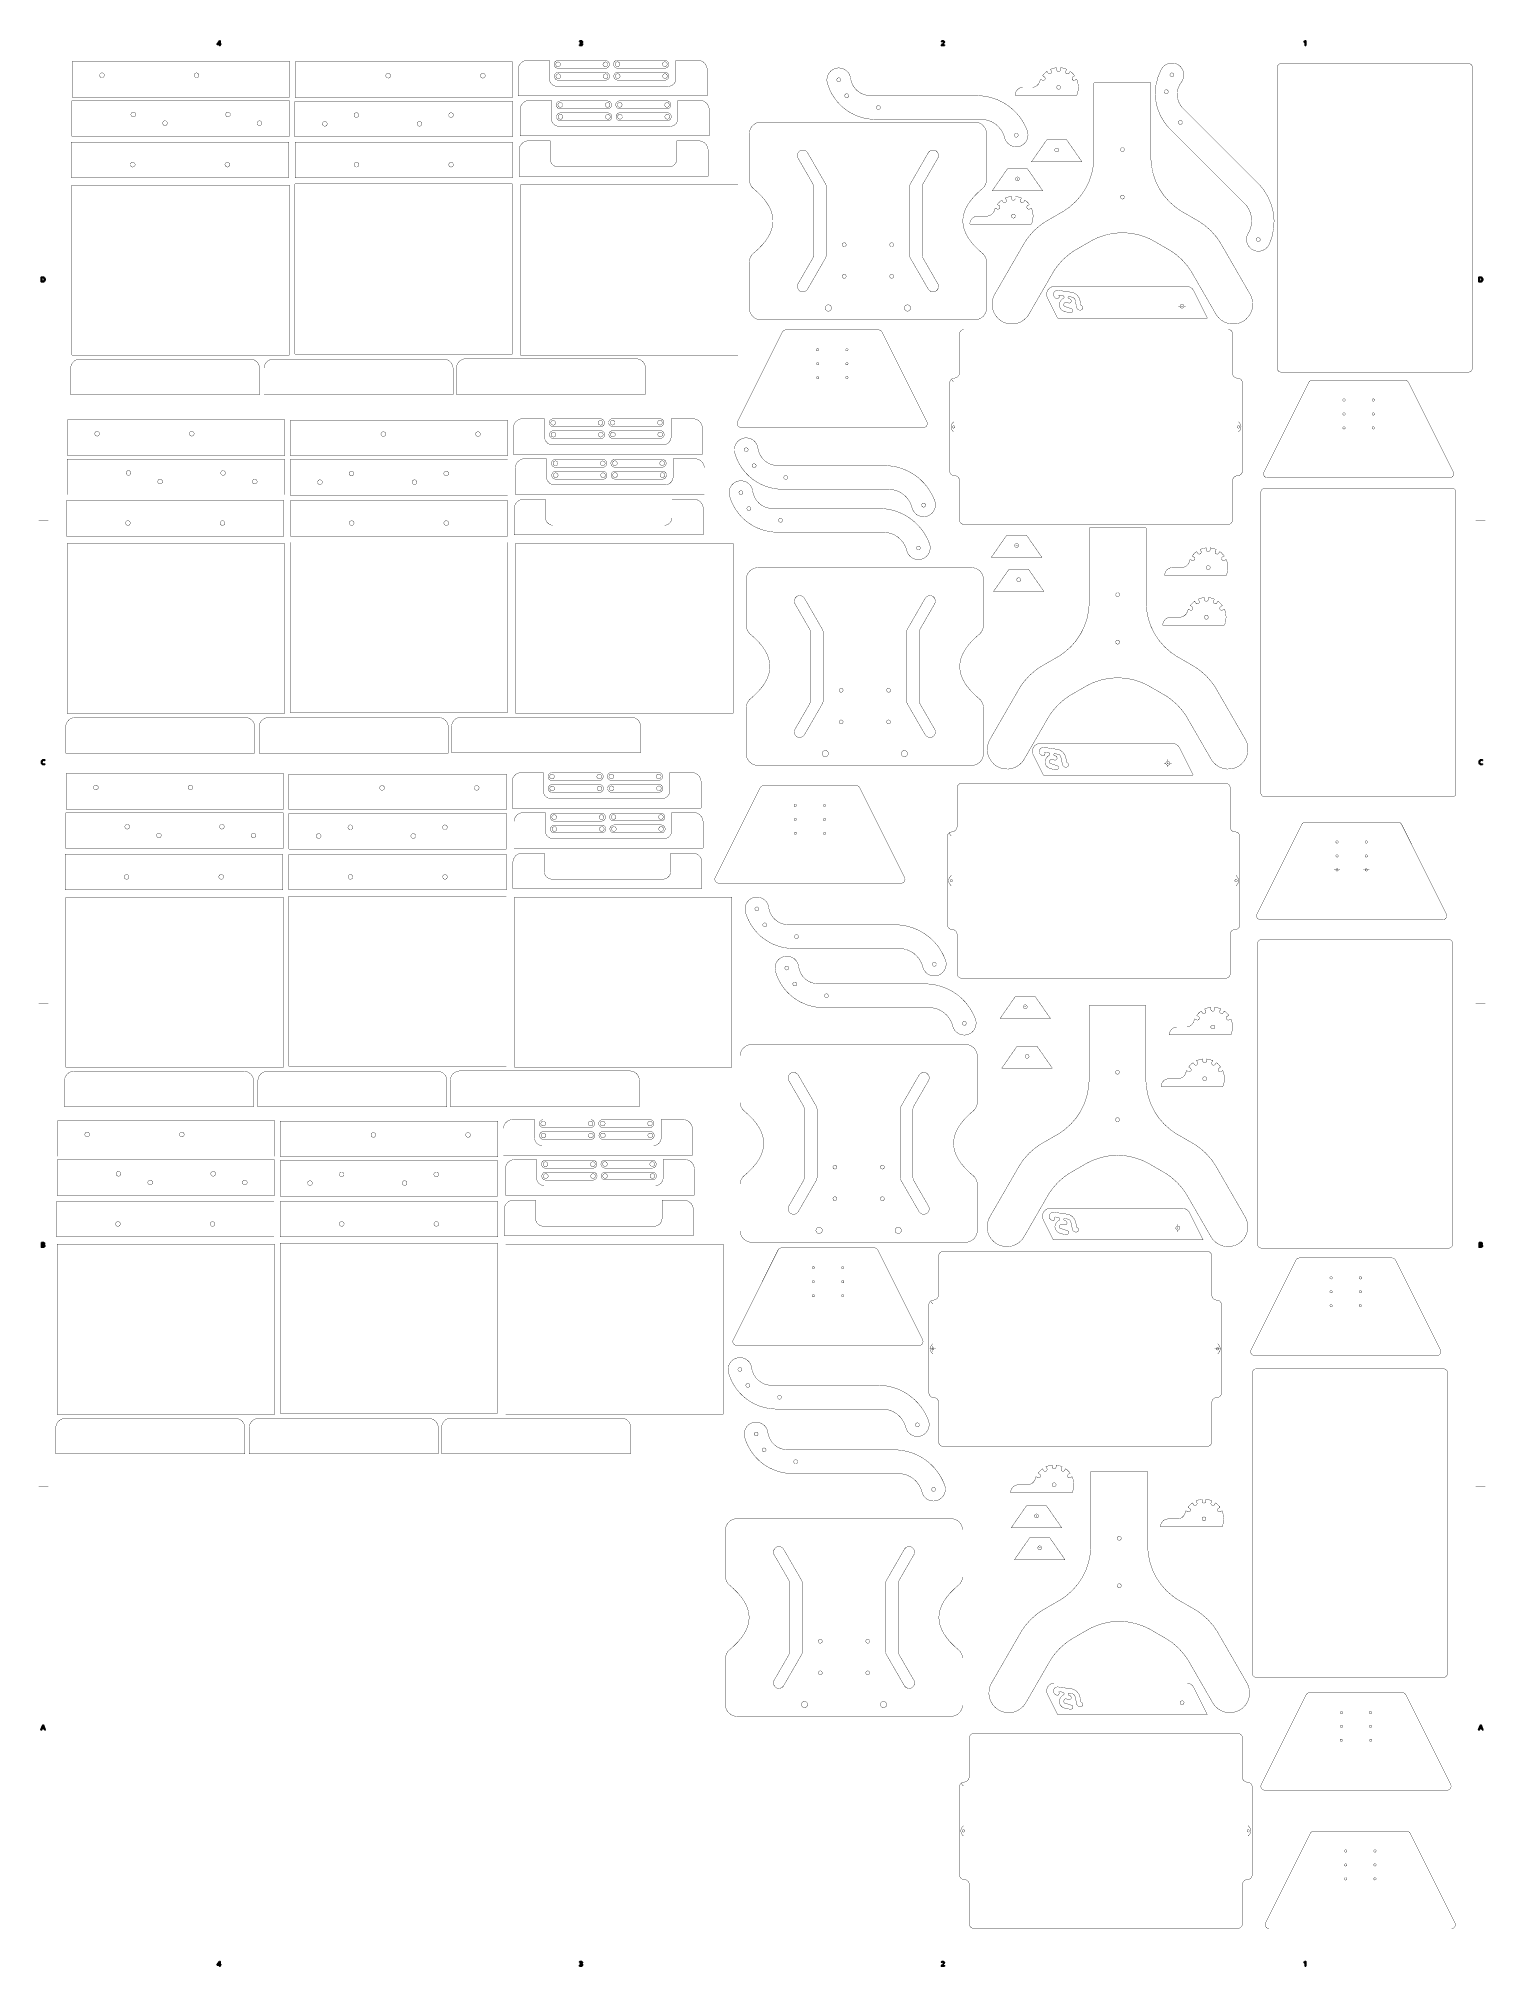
# Model space of a CAD drawing. Extents: x 0 to 72, y 0 to 96.
import ezdxf

# ---------------------------------------------------------------- set-up
doc = ezdxf.new("R2010")
doc.units = 0
doc.layers.get('0').update_dxf_attribs({"linetype": 'CONTINUOUS'})

msp = doc.modelspace()

# ---------------------------------------------------------------- linework, layer by layer
at = {"color": 0}
for points, const_width in [([(18.0117, 95.5628), (18.0117, 96.0378)], 0.00591), ([(36.0233, 95.5628), (36.0233, 96.0378)], 0.00591), ([(54.035, 95.5628), (54.035, 96.0378)], 0.00591), ([(1.69243, 94.4315), (1.69243, 94.904)], 0.01575), ([(12.5191, 94.904), (1.69243, 94.904)], 0.01575), ([(1.69243, 93.1324), (1.69243, 94.4315)], 0.01575), ([(12.5191, 94.4315), (12.5191, 94.904)], 0.01575), ([(12.5191, 93.1324), (12.5191, 94.4315)], 0.01575), ([(12.7871, 94.4131), (12.7871, 94.8854)], 0.01575), ([(12.7871, 94.8854), (23.6137, 94.8854)], 0.01575), ([(12.7871, 93.1139), (12.7871, 94.4131)], 0.01575), ([(23.6137, 94.4131), (23.6137, 94.8854)], 0.01575), ([(23.6137, 93.1139), (23.6137, 94.4131)], 0.01575), ([(23.8863, 94.4893), (23.8863, 94.5132), (23.8958, 94.5846), (23.9233, 94.6733), (23.9669, 94.7535), (24.0246, 94.8235), (24.0944, 94.8811), (24.1747, 94.9246), (24.2635, 94.9522), (24.3349, 94.9618), (24.3586, 94.9618)], 0.01575), ([(23.8863, 94.4893), (23.8863, 93.1901)], 0.01575), ([(25.4414, 94.9618), (24.3587, 94.9618)], 0.01575), ([(25.4414, 94.4893), (25.4414, 94.9618)], 0.01575), ([(25.4414, 94.0562), (25.4414, 94.4893)], 0.01575), ([(25.8738, 94.9567), (25.8639, 94.9567), (25.834, 94.9526), (25.7971, 94.9413), (25.7638, 94.9231), (25.7346, 94.899), (25.7106, 94.8699), (25.6925, 94.8365), (25.681, 94.7996), (25.6769, 94.7697), (25.6769, 94.7599), (25.6769, 94.75), (25.681, 94.7201), (25.6925, 94.6832), (25.7106, 94.6499), (25.7346, 94.6207), (25.7638, 94.5967), (25.7971, 94.5785), (25.834, 94.5669), (25.8639, 94.5631), (25.8738, 94.5631)], 0.01575), ([(25.8867, 94.3643), (25.8768, 94.3643), (25.8469, 94.3604), (25.81, 94.3489), (25.7767, 94.3307), (25.7475, 94.3067), (25.7235, 94.2775), (25.7054, 94.2442), (25.6939, 94.2072), (25.6899, 94.1774), (25.6899, 94.1675), (25.6899, 94.1576), (25.6939, 94.1278), (25.7054, 94.0908), (25.7235, 94.0575), (25.7475, 94.0283), (25.7767, 94.0043), (25.81, 93.9861), (25.8469, 93.9747), (25.8768, 93.9707), (25.8867, 93.9707)], 0.01575), ([(28.2282, 94.9567), (25.8738, 94.9567)], 0.01575), ([(28.2282, 94.5631), (25.8738, 94.5631)], 0.01575), ([(28.2411, 94.3643), (25.8867, 94.3643)], 0.01575), ([(28.2282, 94.5631), (28.2381, 94.5631), (28.2678, 94.5669), (28.3047, 94.5785), (28.3382, 94.5967), (28.3674, 94.6207), (28.3914, 94.6499), (28.4094, 94.6832), (28.421, 94.7201), (28.425, 94.75), (28.425, 94.7599), (28.425, 94.7697), (28.421, 94.7996), (28.4094, 94.8365), (28.3914, 94.8699), (28.3674, 94.899), (28.3382, 94.9231), (28.3047, 94.9413), (28.2678, 94.9526), (28.2381, 94.9567), (28.2282, 94.9567)], 0.01575), ([(28.2411, 93.9707), (28.251, 93.9707), (28.2807, 93.9747), (28.3176, 93.9861), (28.3511, 94.0043), (28.3803, 94.0283), (28.4043, 94.0575), (28.4224, 94.0908), (28.4339, 94.1278), (28.4379, 94.1576), (28.4379, 94.1675), (28.4379, 94.1774), (28.4339, 94.2072), (28.4224, 94.2442), (28.4043, 94.2775), (28.3803, 94.3067), (28.3511, 94.3307), (28.3176, 94.3489), (28.2807, 94.3604), (28.251, 94.3643), (28.2411, 94.3643)], 0.01575), ([(28.8304, 94.9619), (28.8204, 94.9619), (28.7907, 94.9579), (28.7538, 94.9464), (28.7203, 94.9283), (28.6911, 94.9043), (28.6671, 94.8751), (28.649, 94.8418), (28.6375, 94.8049), (28.6335, 94.775), (28.6335, 94.7651), (28.6335, 94.7553), (28.6375, 94.7254), (28.649, 94.6885), (28.6671, 94.655), (28.6911, 94.626), (28.7203, 94.6019), (28.7538, 94.5837), (28.7907, 94.5722), (28.8204, 94.5682), (28.8304, 94.5682)], 0.01575), ([(28.8432, 94.3696), (28.8333, 94.3696), (28.8036, 94.3656), (28.7667, 94.3542), (28.7332, 94.336), (28.704, 94.3119), (28.68, 94.2828), (28.6619, 94.2494), (28.6504, 94.2125), (28.6464, 94.1826), (28.6464, 94.1728), (28.6464, 94.1629), (28.6504, 94.1331), (28.6619, 94.0961), (28.68, 94.0628), (28.704, 94.0336), (28.7332, 94.0096), (28.7667, 93.9914), (28.8036, 93.9799), (28.8333, 93.976), (28.8432, 93.976)], 0.01575), ([(31.1847, 94.9619), (28.8304, 94.9619)], 0.01575), ([(31.1847, 94.5682), (28.8304, 94.5682)], 0.01575), ([(31.1976, 94.3696), (28.8432, 94.3696)], 0.01575), ([(31.1847, 94.5682), (31.1946, 94.5682), (31.2243, 94.5722), (31.2613, 94.5837), (31.2947, 94.6019), (31.3239, 94.626), (31.3479, 94.655), (31.366, 94.6885), (31.3775, 94.7254), (31.3815, 94.7553), (31.3815, 94.7651), (31.3815, 94.775), (31.3775, 94.8049), (31.366, 94.8418), (31.3479, 94.8751), (31.3239, 94.9043), (31.2947, 94.9283), (31.2613, 94.9464), (31.2243, 94.9579), (31.1946, 94.9619), (31.1847, 94.9619)], 0.01575), ([(31.1976, 93.976), (31.2075, 93.976), (31.2372, 93.9799), (31.2742, 93.9914), (31.3076, 94.0096), (31.3368, 94.0336), (31.3608, 94.0628), (31.3789, 94.0961), (31.3904, 94.1331), (31.3944, 94.1629), (31.3944, 94.1728), (31.3944, 94.1826), (31.3904, 94.2125), (31.3789, 94.2494), (31.3608, 94.2828), (31.3368, 94.3119), (31.3076, 94.336), (31.2742, 94.3542), (31.2372, 94.3656), (31.2075, 94.3696), (31.1976, 94.3696)], 0.01575), ([(32.8232, 94.9618), (31.7406, 94.9618)], 0.01575), ([(31.7406, 94.4893), (31.7406, 94.9618)], 0.01575), ([(31.7406, 94.0562), (31.7406, 94.4893)], 0.01575), ([(32.8232, 94.9618), (32.8469, 94.9618), (32.9183, 94.9522), (33.0071, 94.9246), (33.0874, 94.8811), (33.1572, 94.8235), (33.2149, 94.7535), (33.2585, 94.6733), (33.286, 94.5846), (33.2957, 94.5132), (33.2957, 94.4893)], 0.01575), ([(33.2957, 94.4893), (33.2957, 93.1901)], 0.01575), ([(40.43, 94.0668), (40.4261, 94.0964), (40.4025, 94.1833), (40.3539, 94.2888), (40.2869, 94.3811), (40.204, 94.4583), (40.1079, 94.5185), (40.0014, 94.5593), (39.8869, 94.579), (39.7969, 94.5793), (39.7674, 94.5754), (39.7379, 94.5715), (39.651, 94.5479), (39.5456, 94.4994), (39.4532, 94.4324), (39.376, 94.3494), (39.3158, 94.2533), (39.275, 94.1468), (39.2553, 94.0324), (39.255, 93.9424), (39.2589, 93.9128), (39.2599, 93.9058), (39.274, 93.8369), (39.276, 93.8301)], 0.01575), ([(50.066, 94.1439), (50.0743, 94.1392), (50.0953, 94.1181), (50.1118, 94.0842), (50.1146, 94.0465), (50.1069, 94.0178), (50.1021, 94.0094), (50.0974, 94.0012), (50.0763, 93.9801), (50.0424, 93.9636), (50.0047, 93.961), (49.9758, 93.9686), (49.9676, 93.9735)], 0.01575), ([(49.9851, 94.1907), (50.0006, 94.2122), (50.0881, 94.3118), (50.1875, 94.3992), (50.209, 94.4147)], 0.01575), ([(50.066, 94.1439), (49.9851, 94.1907)], 0.01575), ([(50.2558, 94.3336), (50.209, 94.4146)], 0.01575), ([(50.4264, 94.4321), (50.4311, 94.4239), (50.4388, 94.3951), (50.4361, 94.3574), (50.4196, 94.3235), (50.3986, 94.3024), (50.3903, 94.2976), (50.3819, 94.2929), (50.3532, 94.2853), (50.3156, 94.2878), (50.2817, 94.3044), (50.2607, 94.3254), (50.2558, 94.3336)], 0.01575), ([(50.3796, 94.5131), (50.4038, 94.524), (50.5292, 94.5665), (50.659, 94.5924), (50.6856, 94.595)], 0.01575), ([(50.4264, 94.4321), (50.3796, 94.5131)], 0.01575), ([(50.6856, 94.5015), (50.6856, 94.595)], 0.01575), ([(50.8825, 94.5015), (50.8825, 94.4921), (50.8747, 94.4633), (50.8536, 94.4321), (50.8222, 94.411), (50.7935, 94.4032), (50.784, 94.4032), (50.7743, 94.4032), (50.7456, 94.411), (50.7143, 94.4321), (50.6932, 94.4633), (50.6856, 94.4921), (50.6856, 94.5015)], 0.01575), ([(50.8825, 94.5015), (50.8825, 94.595)], 0.01575), ([(50.8825, 94.595), (50.9089, 94.5924), (51.0388, 94.5665), (51.1642, 94.524), (51.1885, 94.5131)], 0.01575), ([(51.1417, 94.4321), (51.1368, 94.4239), (51.1292, 94.3951), (51.1318, 94.3574), (51.1483, 94.3235), (51.1694, 94.3025), (51.1776, 94.2976), (51.186, 94.2929), (51.2147, 94.2853), (51.2524, 94.2878), (51.2863, 94.3044), (51.3074, 94.3254), (51.3121, 94.3336)], 0.01575), ([(51.1417, 94.4321), (51.1885, 94.5131)], 0.01575), ([(51.3121, 94.3336), (51.3589, 94.4146)], 0.01575), ([(51.3589, 94.4146), (51.3804, 94.399), (51.4799, 94.3118), (51.5674, 94.2122), (51.5829, 94.1907)], 0.01575), ([(51.5019, 94.1439), (51.4936, 94.1392), (51.4726, 94.1181), (51.4561, 94.0842), (51.4533, 94.0465), (51.4611, 94.0178), (51.4658, 94.0094), (51.4707, 94.0012), (51.4917, 93.9801), (51.5256, 93.9636), (51.5632, 93.961), (51.5921, 93.9686), (51.6003, 93.9735)], 0.01575), ([(51.5019, 94.1439), (51.5829, 94.1907)], 0.01575), ([(55.9093, 94.524), (55.8592, 94.4349), (55.7383, 94.1507), (55.6332, 93.7624), (55.5924, 93.3668), (55.6151, 92.9719), (55.7, 92.5858), (55.8462, 92.216), (56.0526, 91.8706), (56.2457, 91.6297), (56.3181, 91.5574)], 0.01575), ([(56.8926, 93.8756), (56.9107, 93.899), (56.9556, 93.9772), (56.9958, 94.0861), (57.0136, 94.1989), (57.0097, 94.3121), (56.9843, 94.4225), (56.9378, 94.5268), (56.8708, 94.6215), (56.8074, 94.6854), (56.7837, 94.7035), (56.7601, 94.7217), (56.6821, 94.7665), (56.5732, 94.8067), (56.4604, 94.8246), (56.3472, 94.8206), (56.2367, 94.7951), (56.1325, 94.7488), (56.0376, 94.6817), (55.9738, 94.6182), (55.9557, 94.5946), (55.9514, 94.589), (55.9126, 94.5303), (55.9093, 94.524)], 0.01575), ([(61.6642, 94.6047), (61.6642, 94.6146), (61.6682, 94.6443), (61.6797, 94.6812), (61.6978, 94.7147), (61.7218, 94.7439), (61.751, 94.7679), (61.7844, 94.786), (61.8214, 94.7975), (61.8511, 94.8015), (61.8611, 94.8015), (61.8611, 94.8015), (61.8612, 94.8015), (61.8612, 94.8015)], 0.01575), ([(61.6642, 94.6047), (61.6642, 79.6442)], 0.01575), ([(71.1786, 94.8015), (61.8611, 94.8015)], 0.01575), ([(71.1786, 94.8015), (71.1885, 94.8015), (71.2182, 94.7975), (71.2551, 94.786), (71.2886, 94.7679), (71.3178, 94.7439), (71.3418, 94.7147), (71.3599, 94.6812), (71.3714, 94.6443), (71.3754, 94.6146), (71.3754, 94.6047), (71.3754, 94.6047), (71.3754, 94.6046), (71.3754, 94.6046)], 0.01575), ([(71.3754, 79.6442), (71.3754, 94.6047)], 0.01575), ([(12.5191, 93.1324), (1.69243, 93.1324)], 0.01575), ([(33.2957, 93.1901), (23.8863, 93.1901)], 0.01575), ([(25.4414, 94.0562), (25.4414, 94.0365), (25.4493, 93.9769), (25.4722, 93.9031), (25.5086, 93.8363), (25.5567, 93.7779), (25.6149, 93.7299), (25.6818, 93.6936), (25.7557, 93.6707), (25.8153, 93.6626), (25.8351, 93.6626)], 0.01575), ([(31.3468, 93.6626), (25.8351, 93.6626)], 0.01575), ([(28.2411, 93.9707), (25.8867, 93.9707)], 0.01575), ([(31.1976, 93.976), (28.8432, 93.976)], 0.01575), ([(31.3468, 93.6626), (31.3667, 93.6626), (31.4261, 93.6707), (31.5, 93.6936), (31.5669, 93.7299), (31.6251, 93.7779), (31.6732, 93.8363), (31.7096, 93.9031), (31.7325, 93.9769), (31.7406, 94.0365), (31.7406, 94.0562)], 0.01575), ([(39.276, 93.8301), (39.2899, 93.7804), (39.34, 93.6336), (39.4192, 93.4453), (39.5126, 93.2661), (39.6194, 93.0963), (39.7389, 92.9367), (39.8703, 92.7878), (40.0126, 92.6503), (40.1654, 92.5246), (40.3276, 92.4117), (40.4986, 92.3117), (40.6774, 92.2254), (40.8633, 92.1536), (41.0557, 92.0967), (41.2536, 92.0553), (41.4563, 92.03), (41.6111, 92.0214), (41.6629, 92.0214)], 0.01575), ([(40.43, 94.0668), (40.4358, 94.0215), (40.4706, 93.8876), (40.5412, 93.7232), (40.6389, 93.576), (40.76, 93.4492), (40.9015, 93.3456), (41.0601, 93.2681), (41.2326, 93.2193), (41.3699, 93.2025), (41.4156, 93.2025)], 0.01575), ([(41.4156, 93.2024), (46.7112, 93.2024)], 0.01575), ([(49.2315, 91.4353), (49.2136, 91.4846), (49.1522, 91.6299), (49.0592, 91.8157), (48.9529, 91.9922), (48.8342, 92.1589), (48.7039, 92.3151), (48.5626, 92.4606), (48.4113, 92.5946), (48.2503, 92.7167), (48.0807, 92.8264), (47.9031, 92.9231), (47.7182, 93.0063), (47.5269, 93.0756), (47.3299, 93.1303), (47.1276, 93.1701), (46.9213, 93.1943), (46.7636, 93.2025), (46.7112, 93.2025)], 0.01575), ([(49.0124, 93.6157), (48.9925, 93.6157), (48.9331, 93.6078), (48.8592, 93.5849), (48.7922, 93.5485), (48.7339, 93.5004), (48.6858, 93.4422), (48.6496, 93.3753), (48.6267, 93.3014), (48.6186, 93.2419), (48.6186, 93.2221)], 0.01575), ([(48.6186, 93.2221), (51.6861, 93.2221)], 0.01575), ([(49.0124, 93.6157), (49.4635, 93.6157)], 0.01575), ([(49.8408, 93.8969), (49.8318, 93.8669), (49.7853, 93.7826), (49.6988, 93.6938), (49.5889, 93.6363), (49.4949, 93.6157), (49.4635, 93.6157)], 0.01575), ([(49.8408, 93.8969), (49.8439, 93.9075), (49.8822, 94.0101), (49.8867, 94.0201)], 0.01575), ([(49.9676, 93.9735), (49.8867, 94.0201)], 0.01575), ([(51.6003, 93.9735), (51.6813, 94.0201)], 0.01575), ([(51.6813, 94.0201), (51.7024, 93.9735), (51.7458, 93.8244), (51.7682, 93.6217), (51.7483, 93.4186), (51.7065, 93.269), (51.686, 93.2221)], 0.01575), ([(52.5429, 93.8382), (52.5429, 90.1449)], 0.01575), ([(52.5429, 93.8382), (55.3775, 93.8382)], 0.01575), ([(55.3775, 93.8382), (55.3775, 90.1449)], 0.01575), ([(56.8926, 93.8756), (56.8649, 93.8393), (56.7946, 93.7201), (56.7282, 93.5538), (56.6932, 93.3807), (56.6893, 93.2053), (56.7161, 93.0319), (56.7733, 92.8649), (56.8608, 92.7086), (56.946, 92.5997), (56.9783, 92.5674)], 0.01575), ([(1.67839, 92.4806), (1.67839, 92.9531)], 0.01575), ([(1.67839, 92.9531), (12.5051, 92.9531)], 0.01575), ([(1.67839, 91.1814), (1.67839, 92.4806)], 0.01575), ([(9.56413, 92.264), (9.56413, 92.2526), (9.55485, 92.2181), (9.52957, 92.1806), (9.49203, 92.1553), (9.45751, 92.146), (9.44607, 92.146), (9.43457, 92.146), (9.40007, 92.1553), (9.36253, 92.1806), (9.33718, 92.2181), (9.32796, 92.2526), (9.32796, 92.264), (9.32796, 92.2756), (9.33718, 92.31), (9.36253, 92.3476), (9.40007, 92.3729), (9.43457, 92.3822), (9.44607, 92.3822), (9.45751, 92.3822), (9.49203, 92.3729), (9.52957, 92.3476), (9.55485, 92.31), (9.56418, 92.2756), (9.56418, 92.264)], 0.01575), ([(12.5051, 92.4806), (12.5051, 92.9531)], 0.01575), ([(12.5051, 91.1814), (12.5051, 92.4806)], 0.01575), ([(12.7801, 92.4514), (12.7801, 92.9239)], 0.01575), ([(23.6068, 92.9239), (12.7801, 92.9239)], 0.01575), ([(12.7801, 91.1522), (12.7801, 92.4514)], 0.01575), ([(12.7871, 93.1139), (23.6137, 93.1139)], 0.01575), ([(23.6068, 92.4514), (23.6068, 92.9239)], 0.01575), ([(23.6068, 91.1522), (23.6068, 92.4514)], 0.01575), ([(23.9851, 92.4993), (23.9851, 92.5231), (23.9947, 92.5944), (24.0222, 92.6832), (24.0658, 92.7633), (24.1235, 92.8333), (24.1935, 92.891), (24.2736, 92.9346), (24.3624, 92.9621), (24.4337, 92.9717), (24.4576, 92.9717)], 0.01575), ([(23.9851, 92.4993), (23.9851, 91.2)], 0.01575), ([(25.5403, 92.9717), (24.4576, 92.9717)], 0.01575), ([(25.5403, 92.4993), (25.5403, 92.9717)], 0.01575), ([(25.5403, 92.0663), (25.5403, 92.4993)], 0.01575), ([(25.9854, 92.9374), (25.9756, 92.9374), (25.9457, 92.9335), (25.9088, 92.9219), (25.8754, 92.9037), (25.8463, 92.8797), (25.8222, 92.8507), (25.804, 92.8172), (25.7925, 92.7803), (25.7886, 92.7506), (25.7886, 92.7406), (25.7886, 92.7307), (25.7925, 92.7008), (25.804, 92.6639), (25.8222, 92.6306), (25.8463, 92.6014), (25.8754, 92.5774), (25.9088, 92.5593), (25.9457, 92.5478), (25.9756, 92.5437), (25.9854, 92.5437)], 0.01575), ([(25.9983, 92.345), (25.9885, 92.345), (25.9586, 92.3411), (25.9217, 92.3296), (25.8883, 92.3115), (25.8592, 92.2875), (25.8351, 92.2583), (25.8169, 92.2249), (25.8054, 92.1879), (25.8015, 92.1582), (25.8015, 92.1482), (25.8015, 92.1383), (25.8054, 92.1086), (25.8169, 92.0717), (25.8351, 92.0382), (25.8592, 92.009), (25.8883, 91.985), (25.9217, 91.9669), (25.9586, 91.9554), (25.9885, 91.9514), (25.9983, 91.9514)], 0.01575), ([(28.3397, 92.9374), (25.9854, 92.9374)], 0.01575), ([(28.3397, 92.5437), (25.9854, 92.5437)], 0.01575), ([(28.3526, 92.345), (25.9983, 92.345)], 0.01575), ([(28.3397, 92.5437), (28.3497, 92.5437), (28.3794, 92.5478), (28.4164, 92.5593), (28.4499, 92.5774), (28.4789, 92.6014), (28.5029, 92.6306), (28.5211, 92.6639), (28.5326, 92.7008), (28.5367, 92.7307), (28.5367, 92.7406), (28.5367, 92.7506), (28.5326, 92.7803), (28.5211, 92.8172), (28.5029, 92.8507), (28.4789, 92.8797), (28.4497, 92.9037), (28.4164, 92.9219), (28.3794, 92.9335), (28.3496, 92.9374), (28.3397, 92.9374)], 0.01575), ([(28.3526, 91.9514), (28.3625, 91.9514), (28.3924, 91.9554), (28.4293, 91.9669), (28.4626, 91.985), (28.4918, 92.009), (28.5158, 92.0382), (28.534, 92.0717), (28.5456, 92.1086), (28.5496, 92.1383), (28.5496, 92.1482), (28.5496, 92.1582), (28.5456, 92.1879), (28.534, 92.2249), (28.5158, 92.2583), (28.4918, 92.2875), (28.4626, 92.3115), (28.4293, 92.3296), (28.3924, 92.3411), (28.3625, 92.345), (28.3526, 92.345)], 0.01575), ([(28.9419, 92.9426), (28.9321, 92.9426), (28.9022, 92.9387), (28.8653, 92.9272), (28.8319, 92.909), (28.8028, 92.885), (28.7788, 92.856), (28.7606, 92.8225), (28.749, 92.7856), (28.7451, 92.7557), (28.7451, 92.7458), (28.7451, 92.736), (28.749, 92.7061), (28.7606, 92.6692), (28.7788, 92.6358), (28.8028, 92.6067), (28.8319, 92.5826), (28.8653, 92.5644), (28.9022, 92.5531), (28.9321, 92.549), (28.9419, 92.549)], 0.01575), ([(28.9549, 92.3503), (28.945, 92.3503), (28.9151, 92.3464), (28.8782, 92.3349), (28.8449, 92.3167), (28.8157, 92.2926), (28.7917, 92.2636), (28.7735, 92.2301), (28.7619, 92.1932), (28.7581, 92.1635), (28.7581, 92.1535), (28.7581, 92.1436), (28.7619, 92.1139), (28.7735, 92.0769), (28.7917, 92.0435), (28.8157, 92.0143), (28.8449, 91.9903), (28.8782, 91.9722), (28.9151, 91.9607), (28.945, 91.9567), (28.9549, 91.9567)], 0.01575), ([(31.2963, 92.9426), (28.9419, 92.9426)], 0.01575), ([(31.2963, 92.5489), (28.9419, 92.5489)], 0.01575), ([(31.3092, 92.3503), (28.9549, 92.3503)], 0.01575), ([(31.2963, 92.5489), (31.3061, 92.5489), (31.336, 92.5531), (31.3729, 92.5644), (31.4063, 92.5826), (31.4356, 92.6067), (31.4596, 92.6358), (31.4776, 92.6692), (31.4892, 92.7061), (31.4932, 92.736), (31.4932, 92.7458), (31.4932, 92.7557), (31.4892, 92.7856), (31.4776, 92.8225), (31.4596, 92.856), (31.4356, 92.885), (31.4063, 92.909), (31.3729, 92.9272), (31.336, 92.9387), (31.3061, 92.9426), (31.2963, 92.9426)], 0.01575), ([(31.3092, 91.9567), (31.319, 91.9567), (31.3489, 91.9607), (31.3858, 91.9722), (31.4192, 91.9903), (31.4485, 92.0143), (31.4725, 92.0435), (31.4906, 92.0769), (31.5021, 92.1139), (31.5061, 92.1436), (31.5061, 92.1535), (31.5061, 92.1635), (31.5021, 92.1932), (31.4906, 92.2301), (31.4725, 92.2636), (31.4485, 92.2926), (31.4192, 92.3167), (31.3858, 92.3349), (31.3489, 92.3464), (31.319, 92.3503), (31.3092, 92.3503)], 0.01575), ([(32.9221, 92.9717), (31.8394, 92.9717)], 0.01575), ([(31.8394, 92.4993), (31.8394, 92.9717)], 0.01575), ([(31.8394, 92.0663), (31.8394, 92.4993)], 0.01575), ([(32.9221, 92.9717), (32.9458, 92.9717), (33.0172, 92.9621), (33.106, 92.9346), (33.1862, 92.891), (33.2561, 92.8333), (33.3138, 92.7633), (33.3574, 92.6832), (33.3849, 92.5944), (33.3946, 92.5231), (33.3946, 92.4993)], 0.01575), ([(33.3946, 92.4993), (33.3946, 91.2)], 0.01575), ([(56.9783, 92.5674), (60.7229, 88.8228)], 0.01575), ([(25.5403, 92.0663), (25.5403, 92.0464), (25.5482, 91.9868), (25.5713, 91.9129), (25.6075, 91.8461), (25.6556, 91.7878), (25.7138, 91.7397), (25.7807, 91.7035), (25.8546, 91.6806), (25.914, 91.6725), (25.9339, 91.6725)], 0.01575), ([(31.4457, 91.6725), (25.934, 91.6725)], 0.01575), ([(28.3526, 91.9514), (25.9983, 91.9514)], 0.01575), ([(31.3092, 91.9567), (28.9549, 91.9567)], 0.01575), ([(31.4457, 91.6725), (31.4656, 91.6725), (31.525, 91.6806), (31.5989, 91.7035), (31.6658, 91.7397), (31.724, 91.7878), (31.7721, 91.8461), (31.8085, 91.9129), (31.8314, 91.9868), (31.8394, 92.0464), (31.8394, 92.0663)], 0.01575), ([(35.9801, 91.8889), (35.9503, 91.8889), (35.8611, 91.8768), (35.7503, 91.8425), (35.6499, 91.7881), (35.5625, 91.7158), (35.4904, 91.6285), (35.436, 91.5282), (35.4015, 91.4174), (35.3896, 91.3281), (35.3896, 91.2983)], 0.01575), ([(35.3896, 91.2983), (35.3896, 89.0257)], 0.01575), ([(35.9801, 91.8889), (46.6099, 91.8889)], 0.01575), ([(41.6629, 92.0214), (46.9244, 92.0214)], 0.01575), ([(47.2004, 91.2983), (47.2004, 91.3281), (47.1885, 91.4174), (47.154, 91.5282), (47.0996, 91.6285), (47.0275, 91.7158), (46.9401, 91.7881), (46.8397, 91.8425), (46.7289, 91.8768), (46.6396, 91.8889), (46.6099, 91.8889)], 0.01575), ([(48.0928, 91.1324), (48.0793, 91.1807), (48.0231, 91.3214), (47.9256, 91.4929), (47.8029, 91.6444), (47.6585, 91.7739), (47.4953, 91.8786), (47.3164, 91.9564), (47.1251, 92.0047), (46.9746, 92.0214), (46.9244, 92.0214)], 0.01575), ([(47.2004, 91.2983), (47.2004, 89.0257)], 0.01575), ([(48.0928, 91.1324), (48.0985, 91.1032), (48.1272, 91.0179), (48.1824, 90.9157), (48.255, 90.8276), (48.3425, 90.7557), (48.4421, 90.7017), (48.551, 90.6675), (48.6664, 90.655), (48.7562, 90.6603), (48.7856, 90.666), (48.8147, 90.6717), (48.9, 90.7006), (49.0022, 90.7556), (49.0903, 90.8282), (49.1622, 90.9158), (49.2163, 91.0154), (49.2504, 91.1243), (49.2629, 91.2397), (49.2576, 91.3296), (49.2519, 91.3588), (49.2506, 91.3653), (49.2336, 91.429), (49.2315, 91.4353)], 0.01575), ([(56.3181, 91.5574), (60.0385, 87.8368)], 0.01575), ([(1.64719, 90.4182), (1.64719, 90.8907)], 0.01575), ([(12.4739, 90.8907), (1.64719, 90.8907)], 0.01575), ([(1.64719, 89.119), (1.64719, 90.4182)], 0.01575), ([(1.67839, 91.1814), (12.5051, 91.1814)], 0.01575), ([(12.4739, 90.4182), (12.4739, 90.8907)], 0.01575), ([(12.4739, 89.119), (12.4739, 90.4182)], 0.01575), ([(23.6068, 91.1522), (12.7801, 91.1522)], 0.01575), ([(12.7846, 90.4182), (12.7846, 90.8907)], 0.01575), ([(12.7846, 90.8907), (23.6113, 90.8907)], 0.01575), ([(12.7846, 89.119), (12.7846, 90.4182)], 0.01575), ([(23.6113, 90.4182), (23.6113, 90.8907)], 0.01575), ([(23.6113, 89.119), (23.6113, 90.4182)], 0.01575), ([(23.9311, 90.4819), (23.9311, 90.5058), (23.9407, 90.5772), (23.9682, 90.666), (24.0118, 90.7461), (24.0694, 90.8161), (24.1394, 90.8738), (24.2197, 90.9174), (24.3083, 90.9449), (24.3797, 90.9544), (24.4036, 90.9544)], 0.01575), ([(23.9311, 90.4819), (23.9311, 89.1828)], 0.01575), ([(33.3946, 91.2), (23.9851, 91.2)], 0.01575), ([(25.4863, 90.9544), (24.4036, 90.9544)], 0.01575), ([(25.4863, 90.4819), (25.4863, 90.9544)], 0.01575), ([(25.4863, 90.0489), (25.4863, 90.4819)], 0.01575), ([(32.8681, 90.9544), (31.7854, 90.9544)], 0.01575), ([(31.7854, 90.4819), (31.7854, 90.9544)], 0.01575), ([(31.7854, 90.0489), (31.7854, 90.4819)], 0.01575), ([(32.8681, 90.9544), (32.8918, 90.9544), (32.9633, 90.9449), (33.0519, 90.9174), (33.1322, 90.8738), (33.2021, 90.8161), (33.2597, 90.7461), (33.3033, 90.666), (33.3308, 90.5772), (33.3406, 90.5058), (33.3406, 90.4819)], 0.01575), ([(33.3406, 90.4819), (33.3406, 89.1828)], 0.01575), ([(37.8193, 90.0883), (37.806, 90.1114), (37.7847, 90.191), (37.7921, 90.2954), (37.8379, 90.3893), (37.8961, 90.4476), (37.9192, 90.461), (37.9421, 90.4742), (38.0218, 90.4956), (38.1261, 90.4882), (38.22, 90.4424), (38.2785, 90.3842), (38.2917, 90.3611)], 0.01575), ([(39.1754, 88.8306), (38.2917, 90.3611)], 0.01575), ([(43.4147, 88.8306), (44.2983, 90.3611)], 0.01575), ([(44.7707, 90.0883), (44.784, 90.1114), (44.8053, 90.191), (44.7979, 90.2954), (44.7521, 90.3893), (44.6939, 90.4476), (44.6708, 90.461), (44.6479, 90.4742), (44.5682, 90.4956), (44.4639, 90.4882), (44.3699, 90.4424), (44.3115, 90.3842), (44.2983, 90.3611)], 0.01575), ([(50.1985, 91.0089), (49.4308, 89.9065)], 0.01575), ([(51.1828, 91.0089), (50.1985, 91.0089)], 0.01575), ([(50.6456, 90.4971), (50.7356, 90.4971)], 0.00512), ([(50.6906, 90.4521), (50.6906, 90.5422)], 0.00512), ([(51.9504, 89.9065), (51.1828, 91.0089)], 0.01575), ([(25.4863, 90.0489), (25.4863, 90.0292), (25.4942, 89.9696), (25.5171, 89.8957), (25.5535, 89.8289), (25.6015, 89.7706), (25.6597, 89.7225), (25.7267, 89.6863), (25.8006, 89.6632), (25.8601, 89.6553), (25.88, 89.6553)], 0.01575), ([(31.3917, 89.6553), (25.88, 89.6553)], 0.01575), ([(31.3917, 89.6553), (31.4115, 89.6553), (31.471, 89.6632), (31.5449, 89.6863), (31.6118, 89.7225), (31.6701, 89.7706), (31.7182, 89.8289), (31.7544, 89.8957), (31.7774, 89.9696), (31.7854, 90.0292), (31.7854, 90.0489)], 0.01575), ([(38.5454, 88.8306), (37.8193, 90.0883)], 0.01575), ([(44.0446, 88.8306), (44.7707, 90.0883)], 0.01575), ([(48.2446, 89.57), (47.4769, 88.4676)], 0.01575), ([(49.2289, 89.57), (48.2446, 89.57)], 0.01575), ([(49.9965, 88.4676), (49.2289, 89.57)], 0.01575), ([(49.4308, 89.9065), (51.9504, 89.9065)], 0.01575), ([(52.5429, 90.1449), (52.5429, 90.0406), (52.5151, 89.7276), (52.4338, 89.3231), (52.3015, 88.9357), (52.1208, 88.5701), (51.8946, 88.2308), (51.6253, 87.9226), (51.3156, 87.6499), (51.0583, 87.4694), (50.9681, 87.4172)], 0.01575), ([(56.9524, 87.4172), (56.8619, 87.4694), (56.6049, 87.6499), (56.2951, 87.9226), (56.0258, 88.2308), (55.7994, 88.5701), (55.6188, 88.9357), (55.4865, 89.3231), (55.4051, 89.7276), (55.3775, 90.0406), (55.3775, 90.1449)], 0.01575), ([(12.4739, 89.119), (1.64719, 89.119)], 0.01575), ([(1.68181, 88.7557), (1.68181, 80.2911)], 0.01575), ([(12.5085, 88.7557), (1.68181, 88.7557)], 0.01575), ([(12.5085, 80.2911), (12.5085, 88.7557)], 0.01575), ([(12.777, 88.81), (12.777, 80.3456)], 0.01575), ([(23.6036, 88.81), (12.777, 88.81)], 0.01575), ([(12.7846, 89.119), (23.6113, 89.119)], 0.01575), ([(23.6036, 80.3456), (23.6036, 88.81)], 0.01575), ([(33.3406, 89.1828), (23.9311, 89.1828)], 0.01575), ([(24.0025, 88.7613), (24.0025, 80.2968)], 0.01575), ([(34.8292, 88.7613), (24.0025, 88.7613)], 0.01575), ([(34.8292, 80.2968), (34.8292, 88.7613)], 0.01575), ([(35.3896, 89.0257), (35.3896, 88.9933), (35.4039, 88.8962), (35.4457, 88.7744), (35.5128, 88.6647), (35.5783, 88.5917), (35.6033, 88.571)], 0.01575), ([(36.5707, 86.9676), (36.5707, 87.0178), (36.5556, 87.1681), (36.5101, 87.3685), (36.4346, 87.5689), (36.3287, 87.7693), (36.1928, 87.9697), (36.0265, 88.1701), (35.83, 88.3706), (35.6615, 88.5228), (35.6033, 88.571)], 0.01575), ([(38.5982, 88.6337), (38.5982, 88.6593), (38.5847, 88.7357), (38.554, 88.8157), (38.5454, 88.8306)], 0.01575), ([(38.5982, 88.6337), (38.5982, 85.3015)], 0.01575), ([(39.1754, 88.8306), (39.184, 88.8157), (39.2146, 88.7357), (39.2281, 88.6593), (39.2281, 88.6337)], 0.01575), ([(39.2281, 88.6337), (39.2281, 85.3015)], 0.01575), ([(43.3619, 88.6337), (43.3619, 88.6593), (43.3753, 88.7357), (43.406, 88.8157), (43.4147, 88.8306)], 0.01575), ([(43.3619, 88.6337), (43.3619, 85.3015)], 0.01575), ([(44.0446, 88.8306), (44.036, 88.8157), (44.0053, 88.7357), (43.9918, 88.6593), (43.9918, 88.6337)], 0.01575), ([(43.9918, 88.6337), (43.9918, 85.3015)], 0.01575), ([(46.0193, 86.9676), (46.0193, 87.0178), (46.0344, 87.1681), (46.0799, 87.3685), (46.1554, 87.5689), (46.2611, 87.7693), (46.3972, 87.9697), (46.5635, 88.1701), (46.76, 88.3706), (46.9286, 88.5228), (46.9868, 88.571)], 0.01575), ([(46.9868, 88.571), (47.0117, 88.5917), (47.0772, 88.6647), (47.1443, 88.7744), (47.1861, 88.8962), (47.2004, 88.9933), (47.2004, 89.0257)], 0.01575), ([(47.4769, 88.4676), (49.9965, 88.4676)], 0.01575), ([(48.6917, 89.0582), (48.7818, 89.0582)], 0.00512), ([(48.7367, 89.0132), (48.7367, 89.1032)], 0.00512), ([(61.2554, 85.791), (61.2996, 85.8853), (61.4025, 86.1819), (61.4861, 86.5836), (61.5075, 86.989), (61.4678, 87.3908), (61.3681, 87.7824), (61.21, 88.1561), (60.9944, 88.5053), (60.7965, 88.7492), (60.7229, 88.8226)], 0.01575), ([(47.5893, 87.4896), (47.5804, 87.4596), (47.5339, 87.3753), (47.4474, 87.2865), (47.3375, 87.2289), (47.2433, 87.2083), (47.2121, 87.2083)], 0.01575), ([(47.5893, 87.4896), (47.5925, 87.5001), (47.6307, 87.6028), (47.6353, 87.6128)], 0.01575), ([(47.7163, 87.5661), (47.6353, 87.6128)], 0.01575), ([(47.8147, 87.7365), (47.8229, 87.7318), (47.8439, 87.7107), (47.8606, 87.6768), (47.8631, 87.6392), (47.8554, 87.6104), (47.8507, 87.6021), (47.846, 87.5939), (47.8249, 87.5728), (47.791, 87.5562), (47.7532, 87.5536), (47.7244, 87.5613), (47.7163, 87.5661)], 0.01575), ([(47.7336, 87.7832), (47.7492, 87.8049), (47.8365, 87.9044), (47.9361, 87.9918), (47.9576, 88.0072)], 0.01575), ([(47.8147, 87.7365), (47.7336, 87.7832)], 0.01575), ([(48.0044, 87.9264), (47.9576, 88.0072)], 0.01575), ([(48.1749, 88.0247), (48.1797, 88.0165), (48.1874, 87.9878), (48.1847, 87.9501), (48.1682, 87.9161), (48.1471, 87.8951), (48.1389, 87.8903), (48.1306, 87.8856), (48.1018, 87.8779), (48.0642, 87.8804), (48.0303, 87.8971), (48.0092, 87.9181), (48.0044, 87.9264)], 0.01575), ([(48.1282, 88.1057), (48.1524, 88.1167), (48.2778, 88.1592), (48.4076, 88.185), (48.4342, 88.1878)], 0.01575), ([(48.1749, 88.0247), (48.1282, 88.1057)], 0.01575), ([(48.4342, 88.0943), (48.4342, 88.1878)], 0.01575), ([(48.631, 88.0943), (48.631, 88.0847), (48.6233, 88.056), (48.6022, 88.0246), (48.5708, 88.0035), (48.5421, 87.9958), (48.5325, 87.9958), (48.5229, 87.9958), (48.4943, 88.0035), (48.4629, 88.0246), (48.4418, 88.056), (48.4342, 88.0847), (48.4342, 88.0943)], 0.01575), ([(48.631, 88.0943), (48.631, 88.1878)], 0.01575), ([(48.631, 88.1878), (48.6575, 88.185), (48.7874, 88.1592), (48.9128, 88.1167), (48.9369, 88.1057)], 0.01575), ([(48.8903, 88.0247), (48.8854, 88.0165), (48.8778, 87.9878), (48.8804, 87.9501), (48.8969, 87.9161), (48.9179, 87.8951), (48.9262, 87.8903), (48.9346, 87.8856), (48.9633, 87.8779), (49.001, 87.8804), (49.0349, 87.8971), (49.056, 87.9181), (49.0607, 87.9264)], 0.01575), ([(48.8903, 88.0247), (48.9369, 88.1057)], 0.01575), ([(49.0607, 87.9264), (49.1075, 88.0072)], 0.01575), ([(49.1075, 88.0072), (49.129, 87.9918), (49.2285, 87.9044), (49.316, 87.8049), (49.3315, 87.7832)], 0.01575), ([(49.2506, 87.7365), (49.2422, 87.7318), (49.2212, 87.7107), (49.2046, 87.6768), (49.2019, 87.6392), (49.2096, 87.6104), (49.2144, 87.6021), (49.2193, 87.5939), (49.2403, 87.5728), (49.2742, 87.5562), (49.3118, 87.5536), (49.3407, 87.5613), (49.349, 87.5661)], 0.01575), ([(49.2506, 87.7365), (49.3315, 87.7832)], 0.01575), ([(49.349, 87.5661), (49.4299, 87.6128)], 0.01575), ([(49.4299, 87.6128), (49.451, 87.5661), (49.4944, 87.4171), (49.5168, 87.2143), (49.4968, 87.0113), (49.4551, 86.8617), (49.4347, 86.8147)], 0.01575), ([(50.9681, 87.4172), (50.2051, 86.9768)], 0.01575), ([(56.9524, 87.4172), (57.7153, 86.9768)], 0.01575), ([(60.236, 86.3821), (60.2607, 86.4257), (60.3204, 86.565), (60.3726, 86.7553), (60.3932, 86.9492), (60.3825, 87.1428), (60.3412, 87.3322), (60.2697, 87.5136), (60.1686, 87.6831), (60.074, 87.8014), (60.0385, 87.8368)], 0.01575), ([(35.6032, 85.3643), (35.6615, 85.4125), (35.83, 85.5647), (36.0265, 85.7651), (36.1928, 85.9656), (36.3287, 86.166), (36.4346, 86.3664), (36.5101, 86.5668), (36.5556, 86.7672), (36.5707, 86.9175), (36.5707, 86.9676)], 0.01575), ([(46.9868, 85.3643), (46.9285, 85.4125), (46.76, 85.5647), (46.5635, 85.7651), (46.3972, 85.9656), (46.2611, 86.166), (46.1554, 86.3664), (46.0799, 86.5668), (46.0344, 86.7672), (46.0193, 86.9175), (46.0193, 86.9676)], 0.01575), ([(46.761, 87.2083), (46.7411, 87.2083), (46.6815, 87.2004), (46.6076, 87.1775), (46.5408, 87.1411), (46.4825, 87.0931), (46.4344, 87.0349), (46.3982, 86.9679), (46.3753, 86.894), (46.3672, 86.8346), (46.3672, 86.8147)], 0.01575), ([(46.3672, 86.8147), (49.4346, 86.8147)], 0.01575), ([(46.761, 87.2083), (47.2121, 87.2083)], 0.01575), ([(50.2051, 86.9768), (50.116, 86.9253), (49.8619, 86.7474), (49.5528, 86.4763), (49.2818, 86.1672), (49.1039, 85.9132), (49.0524, 85.8239)], 0.01575), ([(58.8681, 85.8239), (58.8165, 85.9132), (58.6386, 86.1672), (58.3675, 86.4763), (58.0585, 86.7474), (57.8043, 86.9253), (57.7153, 86.9768)], 0.01575), ([(49.0524, 85.8239), (47.6043, 83.3157)], 0.01575), ([(50.4933, 84.3829), (50.5449, 84.4721), (50.7228, 84.7263), (50.9939, 85.0353), (51.3029, 85.3062), (51.5571, 85.4843), (51.6463, 85.5357)], 0.01575), ([(51.6463, 85.5357), (52.3854, 85.9625)], 0.01575), ([(52.3854, 85.9625), (52.4757, 86.0146), (52.7606, 86.1471), (53.1515, 86.279), (53.5532, 86.3582), (53.9601, 86.3844), (54.3671, 86.3582), (54.7688, 86.279), (55.1599, 86.1471), (55.4447, 86.0146), (55.535, 85.9625)], 0.01575), ([(56.2742, 85.5357), (55.535, 85.9625)], 0.01575), ([(56.2742, 85.5357), (56.3633, 85.4843), (56.6174, 85.3062), (56.9264, 85.0353), (57.1975, 84.7263), (57.3756, 84.4721), (57.4271, 84.3829)], 0.01575), ([(58.8681, 85.8239), (60.3161, 83.3157)], 0.01575), ([(60.236, 86.3821), (60.2193, 86.3574), (60.1794, 86.2767), (60.1461, 86.1654), (60.1353, 86.0518), (60.1462, 85.939), (60.1785, 85.8304), (60.2312, 85.7293), (60.304, 85.6389), (60.3714, 85.579), (60.3961, 85.5624), (60.4207, 85.5458), (60.5015, 85.506), (60.6126, 85.4725), (60.7263, 85.4617), (60.839, 85.4728), (60.9476, 85.505), (61.0489, 85.5578), (61.1393, 85.6304), (61.1992, 85.6979), (61.2158, 85.7225), (61.2194, 85.7279), (61.2525, 85.785), (61.2554, 85.791)], 0.01575), ([(60.6221, 86.0413), (60.6221, 86.0317), (60.6299, 86.0029), (60.651, 85.9717), (60.6822, 85.9506), (60.711, 85.9428), (60.7206, 85.9428), (60.7301, 85.9428), (60.7589, 85.9506), (60.7901, 85.9717), (60.8113, 86.0029), (60.819, 86.0317), (60.819, 86.0413), (60.819, 86.0508), (60.8113, 86.0796), (60.7901, 86.1108), (60.7589, 86.1319), (60.7301, 86.1396), (60.7206, 86.1396), (60.711, 86.1396), (60.6822, 86.1319), (60.651, 86.1108), (60.6299, 86.0796), (60.6222, 86.0508), (60.6222, 86.0413)], 0.01575), ([(35.6032, 85.3643), (35.5783, 85.3436), (35.5126, 85.2706), (35.4456, 85.1608), (35.4039, 85.039), (35.3896, 84.9419), (35.3896, 84.9096)], 0.01575), ([(35.3896, 84.9096), (35.3896, 82.6369)], 0.01575), ([(38.5454, 85.1046), (37.8193, 83.8469)], 0.01575), ([(39.1754, 85.1046), (38.2917, 83.5742)], 0.01575), ([(38.5454, 85.1046), (38.554, 85.1196), (38.5847, 85.1996), (38.5982, 85.2761), (38.5982, 85.3015)], 0.01575), ([(39.2281, 85.3015), (39.2281, 85.2761), (39.2146, 85.1996), (39.184, 85.1196), (39.1754, 85.1046)], 0.01575), ([(43.4147, 85.1046), (43.406, 85.1196), (43.3753, 85.1996), (43.3619, 85.2761), (43.3619, 85.3015)], 0.01575), ([(43.4147, 85.1046), (44.2983, 83.5742)], 0.01575), ([(43.9918, 85.3015), (43.9918, 85.2842), (44.0053, 85.1996), (44.036, 85.1196), (44.0446, 85.1046)], 0.01575), ([(44.0446, 85.1046), (44.7707, 83.8469)], 0.01575), ([(47.2004, 84.9096), (47.2004, 84.9419), (47.1861, 85.039), (47.1443, 85.1608), (47.0772, 85.2706), (47.0117, 85.3436), (46.9868, 85.3643)], 0.01575), ([(47.2004, 84.9096), (47.2004, 82.6369)], 0.01575), ([(37.8193, 83.8469), (37.806, 83.8239), (37.7847, 83.7443), (37.7921, 83.6399), (37.8379, 83.546), (37.8961, 83.4876), (37.9192, 83.4743), (37.9421, 83.4611), (38.0218, 83.4397), (38.1261, 83.4471), (38.22, 83.4929), (38.2785, 83.5511), (38.2917, 83.5742)], 0.01575), ([(44.7707, 83.8469), (44.784, 83.8239), (44.8053, 83.7443), (44.7979, 83.6399), (44.7521, 83.546), (44.6939, 83.4876), (44.6708, 83.4743), (44.6479, 83.4611), (44.5682, 83.4397), (44.4639, 83.4471), (44.3699, 83.4929), (44.3115, 83.5511), (44.2983, 83.5742)], 0.01575), ([(49.309, 82.3315), (50.4933, 84.3829)], 0.01575), ([(50.5826, 83.7122), (50.5628, 83.7122), (50.5032, 83.7042), (50.4293, 83.6812), (50.3625, 83.645), (50.3042, 83.5969), (50.2561, 83.5388), (50.2199, 83.4718), (50.1969, 83.3979), (50.1889, 83.3383), (50.1889, 83.3185), (50.1889, 83.296), (50.1994, 83.2281), (50.2236, 83.1561), (50.2304, 83.1425)], 0.01575), ([(50.5826, 83.7122), (57.156, 83.7122)], 0.01575), ([(57.5082, 83.4946), (57.496, 83.5189), (57.446, 83.5849), (57.3629, 83.6535), (57.2644, 83.6969), (57.1831, 83.7122), (57.156, 83.7122)], 0.01575), ([(58.6114, 82.3315), (57.4269, 84.3829)], 0.01575), ([(35.3896, 82.6369), (35.3896, 82.6072), (35.4015, 82.5179), (35.436, 82.4071), (35.4904, 82.3068), (35.5625, 82.2193), (35.6499, 82.1472), (35.7503, 82.0928), (35.8611, 82.0585), (35.9503, 82.0464), (35.9801, 82.0464)], 0.01575), ([(46.6099, 82.0464), (46.6396, 82.0464), (46.7289, 82.0585), (46.8397, 82.0928), (46.9401, 82.1472), (47.0275, 82.2193), (47.0996, 82.3068), (47.154, 82.4071), (47.1885, 82.5179), (47.2004, 82.6072), (47.2004, 82.6369)], 0.01575), ([(47.6043, 83.3157), (47.5794, 83.2728), (47.5224, 83.134), (47.4797, 82.9453), (47.4747, 82.7551), (47.506, 82.5689), (47.5719, 82.3919), (47.6714, 82.2299), (47.8026, 82.0878), (47.9215, 81.996), (47.9646, 81.9713), (48.0075, 81.9465), (48.1463, 81.8894), (48.335, 81.8467), (48.5251, 81.8417), (48.7114, 81.8729), (48.8883, 81.939), (49.0504, 82.0385), (49.1925, 82.1697), (49.2842, 82.2886), (49.309, 82.3315)], 0.01575), ([(50.7329, 82.1374), (50.2304, 83.1425)], 0.01575), ([(50.7032, 83.1049), (50.6832, 83.1078), (50.6256, 83.1326), (50.5667, 83.186), (50.5322, 83.2576), (50.5249, 83.32), (50.5278, 83.3399), (50.5306, 83.3599), (50.5554, 83.4175), (50.6089, 83.4763), (50.6806, 83.5108), (50.7428, 83.5183), (50.7628, 83.5154)], 0.01575), ([(50.8, 83.2556), (50.8051, 83.2475), (50.8143, 83.2193), (50.8135, 83.1815), (50.7986, 83.1468), (50.7788, 83.1247), (50.7707, 83.1196), (50.7657, 83.1164), (50.7382, 83.1061), (50.709, 83.104), (50.7032, 83.1049)], 0.01575), ([(51.4219, 83.4197), (50.7628, 83.5154)], 0.01575), ([(50.8, 83.2556), (50.7993, 83.2583), (50.8018, 83.2712), (50.8115, 83.2801), (50.8143, 83.2808), (50.8149, 83.2811), (50.8219, 83.2815), (50.8226, 83.2814)], 0.01575), ([(50.8133, 82.7986), (50.8149, 82.824), (50.8336, 82.8996), (50.8793, 82.9899), (50.9475, 83.0647), (51.0115, 83.109), (51.0347, 83.1196)], 0.01575), ([(51.0347, 82.4814), (51.0108, 82.4904), (50.9444, 82.5321), (50.8747, 82.6057), (50.8297, 82.6964), (50.8135, 82.7731), (50.8133, 82.7986)], 0.01575), ([(50.984, 83.2579), (50.8226, 83.2814)], 0.01575), ([(50.984, 83.2579), (50.9921, 83.2568), (51.0154, 83.2468), (51.0392, 83.2251), (51.0531, 83.1962), (51.0561, 83.1711), (51.0549, 83.1629), (51.0543, 83.159), (51.0375, 83.1226), (51.0347, 83.1196)], 0.01575), ([(51.066, 82.72), (51.0581, 82.7308), (51.0428, 82.7693), (51.0403, 82.8218), (51.0576, 82.8714), (51.0833, 82.904), (51.094, 82.9119), (51.0969, 82.914), (51.1282, 82.9306), (51.1315, 82.9317)], 0.01575), ([(51.4264, 82.6014), (51.066, 82.72)], 0.01575), ([(51.1315, 82.9317), (51.2818, 82.8867)], 0.01575), ([(51.2883, 83.1061), (51.2831, 83.1082), (51.2689, 83.1186), (51.2561, 83.1371), (51.2513, 83.1589), (51.2532, 83.1764), (51.2554, 83.1817), (51.2567, 83.1849), (51.2788, 83.21), (51.2818, 83.2117)], 0.01575), ([(51.2818, 83.2117), (51.471, 83.1711)], 0.01575), ([(51.3494, 83.0821), (51.3588, 83.0783), (51.3839, 83.0597), (51.4063, 83.0271), (51.4149, 82.9883), (51.4114, 82.9574), (51.4078, 82.9479), (51.4043, 82.939), (51.3869, 82.9151), (51.3567, 82.8928), (51.3204, 82.8826), (51.291, 82.8839), (51.2818, 82.8867)], 0.01575), ([(51.3494, 83.0821), (51.2883, 83.1061)], 0.01575), ([(51.4264, 82.6014), (51.4354, 82.5985), (51.4603, 82.5821), (51.4833, 82.5524), (51.4936, 82.516), (51.4921, 82.4864), (51.489, 82.4772), (51.4864, 82.4694), (51.4733, 82.4476), (51.4493, 82.4256), (51.4194, 82.4125), (51.3943, 82.4092), (51.3861, 82.41)], 0.01575), ([(51.4219, 83.4197), (51.4596, 83.4142), (51.5696, 83.3744), (51.6942, 83.2889), (51.7879, 83.1703), (51.8351, 83.0632), (51.8432, 83.0258)], 0.01575), ([(51.471, 83.1711), (51.4829, 83.1686), (51.5176, 83.1539), (51.5568, 83.1244), (51.5861, 83.0854), (51.6008, 83.0508), (51.6035, 83.0388)], 0.01575), ([(51.6035, 83.0388), (51.6828, 82.669)], 0.01575), ([(51.8994, 82.5351), (51.8908, 82.5329), (51.864, 82.5297), (51.8294, 82.5314), (51.7964, 82.5397), (51.7657, 82.554), (51.7383, 82.5739), (51.715, 82.5989), (51.6968, 82.6285), (51.6867, 82.6533), (51.6844, 82.6619), (51.6843, 82.6625), (51.6829, 82.6685), (51.6828, 82.669)], 0.01575), ([(51.8994, 82.7633), (51.8432, 83.0258)], 0.01575), ([(51.8994, 82.7633), (51.9106, 82.7606), (51.9415, 82.7429), (51.9715, 82.7092), (51.9867, 82.6665), (51.9869, 82.631), (51.9842, 82.6199), (51.9822, 82.6122), (51.9722, 82.5906), (51.9533, 82.566), (51.9288, 82.5471), (51.9069, 82.5371), (51.8994, 82.5351)], 0.01575), ([(56.8368, 82.7279), (56.7385, 82.7279)], 0.00512), ([(56.8819, 82.7279), (56.9719, 82.7279)], 0.00512), ([(56.9268, 82.8179), (56.9268, 82.9164)], 0.00512), ([(56.9268, 82.6829), (56.9268, 82.7729)], 0.00512), ([(56.9268, 82.6379), (56.9268, 82.5396)], 0.00512), ([(57.0168, 82.7279), (57.1153, 82.7279)], 0.00512), ([(58.1867, 82.1374), (57.5082, 83.4946)], 0.01575), ([(58.6114, 82.3315), (58.6361, 82.2886), (58.7279, 82.1697), (58.8699, 82.0385), (59.0321, 81.939), (59.209, 81.8729), (59.3953, 81.8417), (59.5854, 81.8467), (59.774, 81.8894), (59.9129, 81.9464), (59.9558, 81.9713), (59.9988, 81.996), (60.1176, 82.0878), (60.249, 82.2299), (60.3485, 82.3919), (60.4144, 82.5689), (60.4457, 82.7551), (60.4407, 82.9453), (60.3979, 83.134), (60.3408, 83.2728), (60.3161, 83.3157)], 0.01575), ([(35.9801, 82.0464), (46.6099, 82.0464)], 0.01575), ([(58.1867, 82.1374), (50.7329, 82.1374)], 0.01575), ([(51.3861, 82.41), (51.356, 82.4103), (51.2069, 82.4289), (51.0626, 82.47), (51.0347, 82.4814)], 0.01575), ([(37.036, 81.4385), (34.805, 76.9767)], 0.01575), ([(37.036, 81.4385), (37.0419, 81.4507), (37.0669, 81.4838), (37.1086, 81.5181), (37.1578, 81.5397), (37.1986, 81.5474), (37.2122, 81.5474)], 0.01575), ([(41.8243, 81.5474), (37.2121, 81.5474)], 0.01575), ([(41.8243, 81.5474), (41.8378, 81.5474), (41.8786, 81.5397), (41.9278, 81.5179), (41.9693, 81.4836), (41.9943, 81.4506), (42.0004, 81.4385)], 0.01575), ([(44.2314, 76.9767), (42.0004, 81.4385)], 0.01575), ([(45.8494, 81.3389), (45.8494, 81.3618), (45.8679, 81.4308), (45.9186, 81.506), (45.9936, 81.5565), (46.0626, 81.5751), (46.0856, 81.5751)], 0.01575), ([(45.8494, 79.4135), (45.8494, 81.3389)], 0.01575), ([(46.0856, 81.5751), (59.2089, 81.5751)], 0.01575), ([(59.2089, 81.5751), (59.2318, 81.5751), (59.3008, 81.5565), (59.3758, 81.506), (59.4265, 81.4308), (59.4451, 81.3618), (59.4451, 81.3389)], 0.01575), ([(59.4451, 81.3389), (59.4451, 79.3835)], 0.01575), ([(2.08583, 80.0944), (2.06201, 80.0944), (1.99061, 80.085), (1.90192, 80.0574), (1.82167, 80.0139), (1.75174, 79.9561), (1.69407, 79.8863), (1.6505, 79.806), (1.62294, 79.7172), (1.61339, 79.6458), (1.61339, 79.6221)], 0.01575), ([(12.5085, 80.2911), (1.68181, 80.2911)], 0.01575), ([(2.08583, 80.0944), (10.5503, 80.0944)], 0.01575), ([(11.0227, 79.6221), (11.0227, 79.6458), (11.0131, 79.7172), (10.9856, 79.806), (10.942, 79.8863), (10.8843, 79.9561), (10.8145, 80.0139), (10.7342, 80.0574), (10.6455, 80.085), (10.5741, 80.0944), (10.5503, 80.0944)], 0.01575), ([(11.7125, 80.0944), (11.6887, 80.0944), (11.6173, 80.085), (11.5286, 80.0574), (11.4483, 80.0139), (11.3785, 79.9561), (11.3208, 79.8863), (11.2772, 79.806), (11.2497, 79.7172), (11.2401, 79.6458), (11.2401, 79.6221)], 0.01575), ([(11.7125, 80.0944), (20.1771, 80.0944)], 0.01575), ([(23.6036, 80.3456), (12.777, 80.3456)], 0.01575), ([(20.6494, 79.6221), (20.6494, 79.6458), (20.6399, 79.7172), (20.6124, 79.806), (20.5687, 79.8863), (20.5111, 79.9561), (20.4411, 80.0139), (20.3608, 80.0574), (20.2722, 80.085), (20.2008, 80.0944), (20.1771, 80.0944)], 0.01575), ([(21.2883, 80.1114), (21.2646, 80.1114), (21.1931, 80.1019), (21.1044, 80.0743), (21.0242, 80.0307), (20.9543, 79.9731), (20.8965, 79.9032), (20.8531, 79.8229), (20.8254, 79.7342), (20.816, 79.6628), (20.816, 79.639)], 0.01575), ([(21.2883, 80.1114), (29.7528, 80.1114)], 0.01575), ([(34.8292, 80.2968), (24.0025, 80.2968)], 0.01575), ([(30.2253, 79.639), (30.2253, 79.6628), (30.2157, 79.7342), (30.1881, 79.8229), (30.1446, 79.9032), (30.0868, 79.9731), (30.0169, 80.0307), (29.9367, 80.0743), (29.8479, 80.1019), (29.7765, 80.1114), (29.7528, 80.1114)], 0.01575), ([(38.7308, 80.5585), (38.7308, 80.5528), (38.7354, 80.5354), (38.7481, 80.5167), (38.7668, 80.504), (38.784, 80.4993), (38.7899, 80.4993), (38.7956, 80.4993), (38.8128, 80.504), (38.8315, 80.5167), (38.8442, 80.5354), (38.8489, 80.5528), (38.8489, 80.5585), (38.8489, 80.5642), (38.8442, 80.5814), (38.8315, 80.6001), (38.8128, 80.6129), (38.7956, 80.6175), (38.7899, 80.6175), (38.784, 80.6175), (38.7668, 80.6129), (38.7481, 80.6001), (38.7354, 80.5814), (38.7307, 80.5642), (38.7307, 80.5585)], 0.01575), ([(38.7308, 79.8647), (38.7308, 79.859), (38.7354, 79.8418), (38.7481, 79.8231), (38.7668, 79.8104), (38.784, 79.8057), (38.7899, 79.8057), (38.7956, 79.8057), (38.8128, 79.8104), (38.8315, 79.8231), (38.8442, 79.8418), (38.8489, 79.859), (38.8489, 79.8647), (38.8489, 79.8706), (38.8442, 79.8878), (38.8315, 79.9065), (38.8128, 79.9192), (38.7956, 79.9239), (38.7899, 79.9239), (38.784, 79.9239), (38.7668, 79.9192), (38.7481, 79.9065), (38.7354, 79.8878), (38.7307, 79.8706), (38.7307, 79.8647)], 0.01575), ([(1.61339, 79.6221), (1.61339, 78.3229)], 0.01575), ([(11.0227, 79.6221), (11.0227, 78.3229)], 0.01575), ([(11.2401, 79.6221), (11.2401, 78.3229)], 0.01575), ([(20.6494, 79.6221), (20.6494, 78.3229)], 0.01575), ([(20.816, 79.639), (20.816, 78.3397)], 0.01575), ([(30.2253, 79.639), (30.2253, 78.3397)], 0.01575), ([(38.7308, 79.1711), (38.7308, 79.1654), (38.7354, 79.1482), (38.7481, 79.1294), (38.7668, 79.1167), (38.784, 79.1121), (38.7899, 79.1121), (38.7956, 79.1121), (38.8128, 79.1167), (38.8315, 79.1294), (38.8442, 79.1482), (38.8489, 79.1654), (38.8489, 79.1711), (38.8489, 79.1768), (38.8442, 79.1942), (38.8315, 79.2129), (38.8128, 79.2256), (38.7956, 79.2301), (38.7899, 79.2301), (38.784, 79.2301), (38.7668, 79.2256), (38.7481, 79.2129), (38.7354, 79.1942), (38.7307, 79.1768), (38.7307, 79.1711)], 0.01575), ([(45.3639, 78.9111), (45.3639, 78.9239), (45.3694, 78.9622), (45.3857, 79.0104), (45.4119, 79.054), (45.4376, 79.0831), (45.4474, 79.0912)], 0.01575), ([(45.3639, 74.5279), (45.3639, 78.9111)], 0.01575), ([(45.4474, 79.0912), (45.4581, 79.1003), (45.5188, 79.1329), (45.5797, 79.1474), (45.6, 79.1474)], 0.01575), ([(45.4474, 79.0912), (45.4557, 79.0787), (45.5501, 78.9618), (45.5607, 78.951)], 0.01575), ([(45.5833, 79.1474), (45.6092, 79.1474), (45.6868, 79.1682), (45.7714, 79.2253), (45.8285, 79.3099), (45.8494, 79.3875), (45.8494, 79.4135)], 0.01575), ([(45.6, 79.1474), (45.5833, 79.1474)], 0.01575), ([(59.4451, 79.3835), (59.4451, 79.3606), (59.4636, 79.2917), (59.5143, 79.2165), (59.5893, 79.166), (59.6583, 79.1474), (59.6812, 79.1474)], 0.01575), ([(59.6812, 79.1474), (59.6944, 79.1474)], 0.01575), ([(59.6944, 79.1474), (59.7174, 79.1474), (59.7864, 79.1288), (59.8614, 79.0782), (59.9121, 79.0031), (59.9307, 78.934), (59.9307, 78.9111)], 0.01575), ([(59.9307, 78.9111), (59.9307, 74.5279)], 0.01575), ([(63.2339, 78.9385), (61.0029, 74.4765)], 0.01575), ([(61.8611, 79.4474), (61.8511, 79.4474), (61.8214, 79.4514), (61.7844, 79.4628), (61.751, 79.481), (61.7218, 79.505), (61.6978, 79.534), (61.6796, 79.5675), (61.6682, 79.6044), (61.6642, 79.6342), (61.6642, 79.6442), (61.6642, 79.6442), (61.6642, 79.6443), (61.6642, 79.6443)], 0.01575), ([(61.8611, 79.4474), (71.1786, 79.4474)], 0.01575), ([(63.2339, 78.9385), (63.2399, 78.9506), (63.265, 78.9836), (63.3065, 79.0179), (63.3557, 79.0397), (63.3965, 79.0472), (63.4101, 79.0472)], 0.01575), ([(68.0222, 79.0472), (63.41, 79.0472)], 0.01575), ([(68.0222, 79.0472), (68.0357, 79.0472), (68.0765, 79.0397), (68.1257, 79.0179), (68.1672, 78.9836), (68.1924, 78.9504), (68.1985, 78.9383)], 0.01575), ([(70.4293, 74.4765), (68.1983, 78.9385)], 0.01575), ([(71.3754, 79.6442), (71.3754, 79.6343), (71.3714, 79.6044), (71.3599, 79.5675), (71.3418, 79.5342), (71.3178, 79.505), (71.2886, 79.481), (71.2551, 79.4628), (71.2182, 79.4514), (71.1885, 79.4474), (71.1786, 79.4474), (71.1786, 79.4474), (71.1783, 79.4474), (71.1783, 79.4474)], 0.01575), ([(1.61339, 78.3229), (11.0227, 78.3229)], 0.01575), ([(11.2401, 78.3229), (20.6494, 78.3229)], 0.01575), ([(20.816, 78.3397), (30.2253, 78.3397)], 0.01575), ([(1.45144, 76.599), (1.45144, 77.0714)], 0.01575), ([(12.2782, 77.0714), (1.45144, 77.0714)], 0.01575), ([(12.2782, 76.599), (12.2782, 77.0714)], 0.01575), ([(12.5461, 76.5806), (12.5461, 77.0529)], 0.01575), ([(12.5461, 77.0529), (23.3728, 77.0529)], 0.01575), ([(23.3728, 76.5806), (23.3728, 77.0529)], 0.01575), ([(23.6453, 76.6568), (23.6453, 76.6806), (23.6549, 76.7519), (23.6824, 76.8407), (23.726, 76.921), (23.7836, 76.9908), (23.8536, 77.0486), (23.9337, 77.0921), (24.0225, 77.1197), (24.0939, 77.1292), (24.1178, 77.1292)], 0.01575), ([(25.2004, 77.1292), (24.1178, 77.1292)], 0.01575), ([(25.2004, 76.6568), (25.2004, 77.1292)], 0.01575), ([(25.6329, 77.1242), (25.6229, 77.1242), (25.5932, 77.1201), (25.5563, 77.1086), (25.5228, 77.0906), (25.4936, 77.0665), (25.4696, 77.0374), (25.4515, 77.0039), (25.44, 76.9669), (25.436, 76.9372), (25.436, 76.9274), (25.436, 76.9174), (25.44, 76.8876), (25.4515, 76.8507), (25.4696, 76.8172), (25.4936, 76.7881), (25.5228, 76.764), (25.5563, 76.746), (25.5932, 76.7344), (25.6229, 76.7304), (25.6329, 76.7304)], 0.01575), ([(27.9872, 77.1242), (25.6329, 77.1242)], 0.01575), ([(27.9872, 76.7304), (27.9971, 76.7304), (28.0268, 76.7344), (28.0637, 76.746), (28.0972, 76.764), (28.1264, 76.7881), (28.1504, 76.8172), (28.1685, 76.8507), (28.18, 76.8876), (28.184, 76.9174), (28.184, 76.9274), (28.184, 76.9372), (28.18, 76.9669), (28.1685, 77.0039), (28.1504, 77.0374), (28.1264, 77.0665), (28.0972, 77.0906), (28.0637, 77.1086), (28.0268, 77.1201), (27.9971, 77.1242), (27.9872, 77.1242)], 0.01575), ([(28.5894, 77.1294), (28.5794, 77.1294), (28.5497, 77.1254), (28.5128, 77.1139), (28.4793, 77.0958), (28.4501, 77.0717), (28.4261, 77.0426), (28.4081, 77.0092), (28.3965, 76.9722), (28.3926, 76.9425), (28.3926, 76.9325), (28.3926, 76.9226), (28.3965, 76.8929), (28.4081, 76.856), (28.4261, 76.8225), (28.4501, 76.7933), (28.4793, 76.7693), (28.5128, 76.7512), (28.5497, 76.7397), (28.5794, 76.7357), (28.5894, 76.7357)], 0.01575), ([(30.9437, 77.1294), (28.5894, 77.1294)], 0.01575), ([(30.9437, 76.7357), (30.9536, 76.7357), (30.9833, 76.7397), (31.0203, 76.7512), (31.0538, 76.7693), (31.0829, 76.7933), (31.1069, 76.8225), (31.125, 76.856), (31.1365, 76.8929), (31.1406, 76.9226), (31.1406, 76.9325), (31.1406, 76.9425), (31.1365, 76.9722), (31.125, 77.0092), (31.1069, 77.0426), (31.0829, 77.0717), (31.0538, 77.0958), (31.0203, 77.1139), (30.9833, 77.1254), (30.9536, 77.1294), (30.9437, 77.1294)], 0.01575), ([(32.5822, 77.1292), (31.4996, 77.1292)], 0.01575), ([(31.4996, 76.6568), (31.4996, 77.1292)], 0.01575), ([(32.5822, 77.1292), (32.606, 77.1292), (32.6774, 77.1197), (32.7661, 77.0921), (32.8464, 77.0486), (32.9162, 76.9908), (32.974, 76.921), (33.0175, 76.8407), (33.0451, 76.7519), (33.0547, 76.6806), (33.0547, 76.6568)], 0.01575), ([(34.9812, 76.6917), (34.9714, 76.6917), (34.9415, 76.6957), (34.9046, 76.7071), (34.8711, 76.7253), (34.8421, 76.7493), (34.8179, 76.7783), (34.7997, 76.8118), (34.7882, 76.8487), (34.7842, 76.8785), (34.7842, 76.8883), (34.7842, 76.8961), (34.7894, 76.934), (34.8017, 76.9703), (34.8051, 76.9771)], 0.01575), ([(44.2312, 76.9768), (44.2399, 76.9597), (44.2518, 76.9014), (44.2421, 76.8265), (44.205, 76.7608), (44.1606, 76.7213), (44.1435, 76.7126), (44.1367, 76.7092), (44.1003, 76.6969), (44.0625, 76.6917), (44.0549, 76.6917)], 0.01575), ([(45.4407, 76.7832), (45.4422, 76.7904), (45.4544, 76.8279), (45.4763, 76.8697), (45.4826, 76.8792)], 0.01575), ([(45.4826, 76.8792), (45.4881, 76.8874), (45.5058, 76.9108), (45.5304, 76.941), (45.5504, 76.964), (45.5593, 76.974), (45.5603, 76.975)], 0.01575), ([(45.5603, 76.975), (45.5603, 76.9751), (45.5607, 76.9754), (45.5607, 76.9754)], 0.01575), ([(59.7342, 76.975), (59.7342, 76.9751), (59.7339, 76.9754), (59.7339, 76.9754)], 0.01575), ([(59.8025, 76.8938), (59.7974, 76.9008), (59.7813, 76.9214), (59.7599, 76.9467), (59.7426, 76.966), (59.7351, 76.9742), (59.7342, 76.975)], 0.01575), ([(59.851, 76.7942), (59.8487, 76.8017), (59.8335, 76.8412), (59.809, 76.8844), (59.8025, 76.8938)], 0.01575), ([(1.45144, 75.2999), (1.45144, 76.599)], 0.01575), ([(12.2782, 75.2999), (12.2782, 76.599)], 0.01575), ([(12.5461, 75.2813), (12.5461, 76.5806)], 0.01575), ([(23.3728, 75.2813), (23.3728, 76.5806)], 0.01575), ([(23.6453, 76.6568), (23.6453, 75.3576)], 0.01575), ([(25.2004, 76.2237), (25.2004, 76.6568)], 0.01575), ([(25.2004, 76.2237), (25.2004, 76.2039), (25.2083, 76.1444), (25.2314, 76.0706), (25.2676, 76.0036), (25.3157, 75.9454), (25.374, 75.8974), (25.4408, 75.861), (25.5147, 75.8381), (25.5743, 75.83), (25.5942, 75.83)], 0.01575), ([(25.6458, 76.5318), (25.6358, 76.5318), (25.6061, 76.5278), (25.5692, 76.5164), (25.5357, 76.4982), (25.5065, 76.4742), (25.4825, 76.445), (25.4644, 76.4117), (25.4529, 76.3747), (25.4489, 76.3449), (25.4489, 76.335), (25.4489, 76.3251), (25.4529, 76.2953), (25.4644, 76.2583), (25.4825, 76.225), (25.5065, 76.1957), (25.5357, 76.1717), (25.5692, 76.1536), (25.6061, 76.1421), (25.6358, 76.1381), (25.6458, 76.1381)], 0.01575), ([(27.9872, 76.7304), (25.6329, 76.7304)], 0.01575), ([(28.0001, 76.5318), (25.6458, 76.5318)], 0.01575), ([(28.0001, 76.1381), (25.6458, 76.1381)], 0.01575), ([(28.0001, 76.1381), (28.01, 76.1381), (28.0397, 76.1421), (28.0767, 76.1536), (28.1101, 76.1717), (28.1393, 76.1957), (28.1633, 76.225), (28.1814, 76.2583), (28.1929, 76.2953), (28.1969, 76.3251), (28.1969, 76.335), (28.1969, 76.3449), (28.1929, 76.3747), (28.1814, 76.4117), (28.1633, 76.445), (28.1393, 76.4742), (28.1101, 76.4982), (28.0767, 76.5164), (28.0397, 76.5278), (28.01, 76.5318), (28.0001, 76.5318)], 0.01575), ([(28.6024, 76.5371), (28.5924, 76.5371), (28.5626, 76.5331), (28.5257, 76.5215), (28.4922, 76.5035), (28.4631, 76.4794), (28.439, 76.4503), (28.421, 76.4168), (28.4094, 76.3799), (28.4056, 76.3501), (28.4056, 76.3403), (28.4056, 76.3304), (28.4094, 76.3006), (28.421, 76.2636), (28.439, 76.2301), (28.4631, 76.201), (28.4922, 76.1769), (28.5257, 76.1589), (28.5626, 76.1474), (28.5924, 76.1433), (28.6024, 76.1433)], 0.01575), ([(30.9437, 76.7357), (28.5894, 76.7357)], 0.01575), ([(30.9567, 76.5371), (28.6024, 76.5371)], 0.01575), ([(30.9567, 76.1433), (28.6024, 76.1433)], 0.01575), ([(30.9567, 76.1433), (30.9665, 76.1433), (30.9962, 76.1474), (31.0332, 76.1589), (31.0667, 76.1769), (31.0958, 76.201), (31.1199, 76.2301), (31.1379, 76.2636), (31.1494, 76.3006), (31.1535, 76.3304), (31.1535, 76.3403), (31.1535, 76.3501), (31.1494, 76.3799), (31.1379, 76.4168), (31.1199, 76.4503), (31.0958, 76.4794), (31.0667, 76.5035), (31.0332, 76.5215), (30.9962, 76.5331), (30.9665, 76.5371), (30.9567, 76.5371)], 0.01575), ([(31.106, 75.83), (31.1257, 75.83), (31.1853, 75.8381), (31.2592, 75.861), (31.326, 75.8974), (31.3842, 75.9454), (31.4324, 76.0036), (31.4686, 76.0706), (31.4915, 76.1444), (31.4996, 76.2039), (31.4996, 76.2237)], 0.01575), ([(31.4996, 76.2237), (31.4996, 76.6568)], 0.01575), ([(33.0547, 76.6568), (33.0547, 75.3576)], 0.01575), ([(35.8214, 75.6617), (35.8175, 75.6913), (35.7939, 75.7782), (35.7454, 75.8836), (35.6783, 75.976), (35.5954, 76.0532), (35.4994, 76.1133), (35.3929, 76.1542), (35.2785, 76.1739), (35.1883, 76.1742), (35.1589, 76.1701), (35.1294, 76.1664), (35.0424, 76.1428), (34.9369, 76.0943), (34.8447, 76.0271), (34.7674, 75.9442), (34.7074, 75.8482), (34.6664, 75.7417), (34.6468, 75.6272), (34.6465, 75.5372), (34.6504, 75.5076), (34.6512, 75.5007), (34.6654, 75.4318), (34.6674, 75.425)], 0.01575), ([(34.9811, 76.6917), (44.0553, 76.6917)], 0.01575), ([(45.4328, 76.7138), (45.4326, 76.7194), (45.4393, 76.7774), (45.4407, 76.7832)], 0.01575), ([(45.4436, 76.6449), (45.4419, 76.6508), (45.4328, 76.7081), (45.4328, 76.7138)], 0.01575), ([(45.4921, 76.5453), (45.4854, 76.5546), (45.4611, 76.5978), (45.4457, 76.6374), (45.4436, 76.6449)], 0.01575), ([(45.5603, 76.464), (45.5594, 76.4649), (45.5518, 76.4731), (45.5346, 76.4924), (45.5132, 76.5176), (45.4971, 76.5382), (45.4921, 76.5453)], 0.01575), ([(45.5607, 76.4636), (45.5607, 76.4636), (45.5603, 76.4639), (45.5603, 76.464)], 0.01575), ([(59.7339, 76.4636), (59.7339, 76.4636), (59.7342, 76.4639), (59.7342, 76.464)], 0.01575), ([(59.7342, 76.464), (59.7351, 76.465), (59.744, 76.475), (59.7642, 76.4981), (59.7886, 76.5282), (59.8064, 76.5517), (59.8119, 76.5597)], 0.01575), ([(59.8119, 76.5597), (59.8183, 76.5692), (59.84, 76.6111), (59.8522, 76.6486), (59.8539, 76.6557)], 0.01575), ([(59.8617, 76.7251), (59.8617, 76.7308), (59.8525, 76.7882), (59.8508, 76.7942)], 0.01575), ([(59.8539, 76.6557), (59.8551, 76.6617), (59.8618, 76.7194), (59.8617, 76.7251)], 0.01575), ([(1.43744, 74.6481), (1.43744, 75.1204)], 0.01575), ([(1.43744, 75.1204), (12.2642, 75.1204)], 0.01575), ([(12.2782, 75.2999), (1.45144, 75.2999)], 0.01575), ([(12.2642, 74.6481), (12.2642, 75.1204)], 0.01575), ([(12.5392, 74.6189), (12.5392, 75.0912)], 0.01575), ([(23.3658, 75.0912), (12.5392, 75.0912)], 0.01575), ([(12.5461, 75.2813), (23.3728, 75.2813)], 0.01575), ([(23.3658, 74.6189), (23.3658, 75.0912)], 0.01575), ([(33.0547, 75.3576), (23.6453, 75.3576)], 0.01575), ([(23.7442, 74.6667), (23.7442, 74.6906), (23.7538, 74.7619), (23.7813, 74.8507), (23.8249, 74.9308), (23.8825, 75.0008), (23.9525, 75.0585), (24.0328, 75.1021), (24.1214, 75.1296), (24.1928, 75.1392), (24.2167, 75.1392)], 0.01575), ([(25.2993, 75.1392), (24.2167, 75.1392)], 0.01575), ([(25.2993, 74.6667), (25.2993, 75.1392)], 0.01575), ([(25.7446, 75.1049), (25.7346, 75.1049), (25.7049, 75.101), (25.6679, 75.0894), (25.6344, 75.0712), (25.6053, 75.0472), (25.5812, 75.0181), (25.5631, 74.9846), (25.5515, 74.9476), (25.5476, 74.9179), (25.5476, 74.9081), (25.5476, 74.8981), (25.5515, 74.8683), (25.5631, 74.8314), (25.5812, 74.7979), (25.6053, 74.7689), (25.6344, 74.7449), (25.6679, 74.7267), (25.7049, 74.7151), (25.7346, 74.7111), (25.7446, 74.7111)], 0.01575), ([(31.106, 75.83), (25.5942, 75.83)], 0.01575), ([(28.0988, 75.1049), (25.7446, 75.1049)], 0.01575), ([(28.0988, 74.7111), (28.1086, 74.7111), (28.1385, 74.7151), (28.1754, 74.7267), (28.2089, 74.7449), (28.2381, 74.7689), (28.2621, 74.7979), (28.2801, 74.8314), (28.2917, 74.8683), (28.2957, 74.8981), (28.2957, 74.9081), (28.2957, 74.9179), (28.2917, 74.9476), (28.2801, 74.9846), (28.2621, 75.0181), (28.2381, 75.0472), (28.2089, 75.0712), (28.1754, 75.0894), (28.1385, 75.101), (28.1086, 75.1049), (28.0988, 75.1049)], 0.01575), ([(28.7011, 75.1101), (28.6911, 75.1101), (28.6614, 75.1061), (28.6244, 75.0947), (28.591, 75.0765), (28.5618, 75.0525), (28.5378, 75.0233), (28.5196, 74.9899), (28.5082, 74.9529), (28.5042, 74.9232), (28.5042, 74.9132), (28.5042, 74.9033), (28.5082, 74.8736), (28.5196, 74.8367), (28.5378, 74.8032), (28.5618, 74.774), (28.591, 74.75), (28.6244, 74.7319), (28.6614, 74.7204), (28.6911, 74.7164), (28.7011, 74.7164)], 0.01575), ([(31.0553, 75.1101), (28.7011, 75.1101)], 0.01575), ([(31.0553, 74.7164), (31.0653, 74.7164), (31.095, 74.7204), (31.1319, 74.7319), (31.1654, 74.75), (31.1946, 74.774), (31.2186, 74.8032), (31.2367, 74.8367), (31.2482, 74.8736), (31.2522, 74.9033), (31.2522, 74.9132), (31.2522, 74.9232), (31.2482, 74.9529), (31.2367, 74.9899), (31.2186, 75.0233), (31.1946, 75.0525), (31.1654, 75.0765), (31.1319, 75.0947), (31.095, 75.1061), (31.0653, 75.1101), (31.0553, 75.1101)], 0.01575), ([(32.6811, 75.1392), (31.5985, 75.1392)], 0.01575), ([(31.5985, 74.6667), (31.5985, 75.1392)], 0.01575), ([(32.6811, 75.1392), (32.7049, 75.1392), (32.7762, 75.1296), (32.865, 75.1021), (32.9453, 75.0585), (33.0151, 75.0008), (33.0729, 74.9308), (33.1164, 74.8507), (33.144, 74.7619), (33.1536, 74.6906), (33.1536, 74.6667)], 0.01575), ([(34.6674, 75.425), (34.6813, 75.3753), (34.7314, 75.2285), (34.8106, 75.0401), (34.904, 74.8608), (35.0108, 74.6911), (35.1303, 74.5315), (35.2617, 74.3826), (35.4042, 74.245), (35.5568, 74.1194), (35.719, 74.0064), (35.89, 73.9065), (36.0689, 73.8203), (36.2549, 73.7483), (36.4472, 73.6915), (36.6451, 73.65), (36.8476, 73.6247), (37.0026, 73.6161), (37.0543, 73.6161)], 0.01575), ([(35.8214, 75.6617), (35.8274, 75.6164), (35.8619, 75.4825), (35.9326, 75.3179), (36.0303, 75.1708), (36.1515, 75.044), (36.2931, 74.9404), (36.4517, 74.8628), (36.624, 74.8142), (36.7613, 74.7972), (36.8069, 74.7972)], 0.01575), ([(1.43744, 73.3489), (1.43744, 74.6481)], 0.01575), ([(12.2642, 73.3489), (12.2642, 74.6481)], 0.01575), ([(12.5392, 73.3197), (12.5392, 74.6189)], 0.01575), ([(23.3658, 73.3197), (23.3658, 74.6189)], 0.01575), ([(23.7442, 74.6667), (23.7442, 73.3675)], 0.01575), ([(25.2993, 74.2336), (25.2993, 74.6667)], 0.01575), ([(25.2993, 74.2336), (25.2993, 74.2138), (25.3074, 74.1543), (25.3303, 74.0804), (25.3665, 74.0136), (25.4146, 73.9553), (25.4729, 73.9072), (25.5397, 73.871), (25.6136, 73.8479), (25.6731, 73.84), (25.6929, 73.84)], 0.01575), ([(25.7575, 74.5125), (25.7475, 74.5125), (25.7178, 74.5086), (25.6808, 74.4971), (25.6474, 74.4789), (25.6182, 74.4549), (25.5942, 74.4258), (25.576, 74.3924), (25.5644, 74.3554), (25.5606, 74.3257), (25.5606, 74.3157), (25.5606, 74.3058), (25.5644, 74.2761), (25.576, 74.239), (25.5942, 74.2057), (25.6182, 74.1765), (25.6474, 74.1525), (25.6808, 74.1343), (25.7178, 74.1228), (25.7475, 74.1187), (25.7575, 74.1187)], 0.01575), ([(28.0988, 74.7111), (25.7446, 74.7111)], 0.01575), ([(28.1117, 74.5125), (25.7575, 74.5125)], 0.01575), ([(28.1117, 74.1187), (25.7575, 74.1187)], 0.01575), ([(28.1117, 74.1187), (28.1215, 74.1187), (28.1514, 74.1228), (28.1883, 74.1343), (28.2217, 74.1525), (28.251, 74.1765), (28.275, 74.2057), (28.2931, 74.239), (28.3046, 74.2761), (28.3086, 74.3058), (28.3086, 74.3157), (28.3086, 74.3257), (28.3046, 74.3554), (28.2931, 74.3924), (28.275, 74.4258), (28.251, 74.4549), (28.2217, 74.4789), (28.1883, 74.4971), (28.1514, 74.5086), (28.1215, 74.5125), (28.1117, 74.5125)], 0.01575), ([(28.714, 74.5178), (28.704, 74.5178), (28.6743, 74.5139), (28.6374, 74.5024), (28.6039, 74.4842), (28.5747, 74.4601), (28.5507, 74.4311), (28.5325, 74.3976), (28.5211, 74.3606), (28.5171, 74.3308), (28.5171, 74.321), (28.5171, 74.3111), (28.5211, 74.2813), (28.5325, 74.2443), (28.5507, 74.211), (28.5747, 74.1818), (28.6039, 74.1578), (28.6374, 74.1396), (28.6743, 74.1281), (28.704, 74.124), (28.714, 74.124)], 0.01575), ([(31.0553, 74.7164), (28.7011, 74.7164)], 0.01575), ([(31.0682, 74.5178), (28.714, 74.5178)], 0.01575), ([(31.0682, 74.124), (28.714, 74.124)], 0.01575), ([(31.0682, 74.124), (31.0782, 74.124), (31.1079, 74.1281), (31.1449, 74.1396), (31.1783, 74.1578), (31.2075, 74.1818), (31.2315, 74.211), (31.2496, 74.2443), (31.2611, 74.2813), (31.2651, 74.3111), (31.2651, 74.321), (31.2651, 74.3308), (31.2611, 74.3606), (31.2496, 74.3976), (31.2315, 74.4311), (31.2075, 74.4601), (31.1783, 74.4842), (31.1449, 74.5024), (31.1079, 74.5139), (31.0782, 74.5178), (31.0682, 74.5178)], 0.01575), ([(31.2047, 73.84), (31.2246, 73.84), (31.284, 73.8479), (31.3579, 73.871), (31.4249, 73.9072), (31.4832, 73.9553), (31.5313, 74.0136), (31.5675, 74.0804), (31.5904, 74.1543), (31.5985, 74.2138), (31.5985, 74.2336)], 0.01575), ([(31.5985, 74.2336), (31.5985, 74.6667)], 0.01575), ([(33.1536, 74.6667), (33.1536, 73.3675)], 0.01575), ([(35.5604, 73.5272), (35.5565, 73.5568), (35.5331, 73.6438), (35.4844, 73.7492), (35.4174, 73.8415), (35.3344, 73.9187), (35.2385, 73.9789), (35.1319, 74.0197), (35.0175, 74.0394), (34.9274, 74.0397), (34.8979, 74.0357), (34.8685, 74.0319), (34.7815, 74.0083), (34.6761, 73.9599), (34.5838, 73.8928), (34.5064, 73.8099), (34.4464, 73.7138), (34.4054, 73.6072), (34.3858, 73.4928), (34.3856, 73.4028), (34.3894, 73.3733), (34.3904, 73.3664), (34.4046, 73.2974), (34.4064, 73.2906)], 0.01575), ([(36.8069, 74.7972), (42.1026, 74.7972)], 0.01575), ([(44.6231, 73.03), (44.6051, 73.0794), (44.5436, 73.2247), (44.4506, 73.4106), (44.3443, 73.5871), (44.2257, 73.7538), (44.0953, 73.91), (43.954, 74.0554), (43.8026, 74.1894), (43.6417, 74.3115), (43.4721, 74.4211), (43.2946, 74.5179), (43.1097, 74.6011), (42.9183, 74.6703), (42.7212, 74.7251), (42.5192, 74.7649), (42.3126, 74.789), (42.1551, 74.7972), (42.1026, 74.7972)], 0.01575), ([(45.6, 74.2917), (45.5771, 74.2917), (45.5081, 74.3103), (45.4331, 74.3608), (45.3824, 74.436), (45.3639, 74.505), (45.3639, 74.5279)], 0.01575), ([(45.6132, 74.2917), (45.6, 74.2917)], 0.01575), ([(45.8494, 74.0554), (45.8494, 74.0785), (45.8308, 74.1474), (45.7801, 74.2225), (45.7051, 74.2731), (45.6361, 74.2917), (45.6132, 74.2917)], 0.01575), ([(45.8494, 72.1001), (45.8494, 74.0554)], 0.01575), ([(59.6812, 74.2917), (59.6583, 74.2917), (59.5893, 74.2731), (59.5143, 74.2225), (59.4636, 74.1474), (59.4451, 74.0785), (59.4451, 74.0554)], 0.01575), ([(59.4451, 74.0554), (59.4451, 72.1001)], 0.01575), ([(59.6944, 74.2917), (59.6812, 74.2917)], 0.01575), ([(59.9307, 74.5279), (59.9307, 74.505), (59.9121, 74.436), (59.8614, 74.3608), (59.7864, 74.3103), (59.7174, 74.2917), (59.6944, 74.2917)], 0.01575), ([(61.1793, 74.1917), (61.1693, 74.1917), (61.1396, 74.1957), (61.1026, 74.2071), (61.0692, 74.2251), (61.04, 74.2492), (61.0158, 74.2783), (60.9978, 74.3118), (60.9861, 74.3486), (60.9821, 74.3785), (60.9821, 74.3883), (60.9821, 74.3997), (60.9874, 74.4339), (60.9997, 74.4701), (61.0032, 74.4769)], 0.01575), ([(61.179, 74.1917), (70.2532, 74.1917)], 0.01575), ([(70.4292, 74.4767), (70.4378, 74.4596), (70.4497, 74.4013), (70.44, 74.3265), (70.4031, 74.2607), (70.3585, 74.2211), (70.3414, 74.2125), (70.3346, 74.2092), (70.2983, 74.1969), (70.2604, 74.1917), (70.2528, 74.1917)], 0.01575), ([(1.40625, 72.5857), (1.40625, 73.0581)], 0.01575), ([(12.2329, 73.0581), (1.40625, 73.0581)], 0.01575), ([(1.43744, 73.3489), (12.2642, 73.3489)], 0.01575), ([(12.2329, 72.5857), (12.2329, 73.0581)], 0.01575), ([(23.3658, 73.3197), (12.5392, 73.3197)], 0.01575), ([(12.5436, 72.5857), (12.5436, 73.0581)], 0.01575), ([(12.5436, 73.0581), (23.3703, 73.0581)], 0.01575), ([(23.3703, 72.5857), (23.3703, 73.0581)], 0.01575), ([(23.6903, 72.6494), (23.6903, 72.6733), (23.6997, 72.7447), (23.7274, 72.8333), (23.7708, 72.9136), (23.8286, 72.9835), (23.8985, 73.0413), (23.9787, 73.0847), (24.0674, 73.1124), (24.1389, 73.1218), (24.1626, 73.1218)], 0.01575), ([(33.1536, 73.3675), (23.7442, 73.3675)], 0.01575), ([(25.2453, 73.1218), (24.1626, 73.1218)], 0.01575), ([(25.2453, 72.6494), (25.2453, 73.1218)], 0.01575), ([(31.2047, 73.84), (25.6929, 73.84)], 0.01575), ([(32.6271, 73.1218), (31.5444, 73.1218)], 0.01575), ([(31.5444, 72.6494), (31.5444, 73.1218)], 0.01575), ([(32.6271, 73.1218), (32.6508, 73.1218), (32.7224, 73.1124), (32.811, 73.0847), (32.8912, 73.0413), (32.9611, 72.9835), (33.0189, 72.9136), (33.0624, 72.8333), (33.09, 72.7447), (33.0996, 72.6733), (33.0996, 72.6494)], 0.01575), ([(34.4064, 73.2906), (34.4204, 73.2408), (34.4706, 73.094), (34.5496, 72.9057), (34.6431, 72.7264), (34.7499, 72.5567), (34.8693, 72.3971), (35.0007, 72.2482), (35.1432, 72.1107), (35.2958, 71.9851), (35.4581, 71.8721), (35.629, 71.7721), (35.8079, 71.6858), (35.9939, 71.614), (36.1862, 71.5571), (36.3842, 71.5157), (36.5867, 71.4903), (36.7417, 71.4818), (36.7933, 71.4818)], 0.01575), ([(35.5604, 73.5272), (35.5664, 73.4819), (35.601, 73.3482), (35.6717, 73.1836), (35.7693, 73.0365), (35.8906, 72.9096), (36.0321, 72.806), (36.1907, 72.7285), (36.3631, 72.6797), (36.5003, 72.6629), (36.546, 72.6629)], 0.01575), ([(37.0543, 73.6161), (42.3158, 73.6161)], 0.01575), ([(43.4842, 72.7272), (43.4707, 72.7756), (43.4146, 72.9161), (43.3169, 73.0876), (43.1943, 73.2393), (43.0499, 73.3686), (42.8867, 73.4735), (42.7079, 73.5511), (42.5165, 73.5996), (42.366, 73.6161), (42.3158, 73.6161)], 0.01575), ([(43.4842, 72.7272), (43.4899, 72.6979), (43.5188, 72.6126), (43.5738, 72.5104), (43.6464, 72.4225), (43.7339, 72.3506), (43.8336, 72.2965), (43.9425, 72.2624), (44.0578, 72.2497), (44.1478, 72.2551), (44.1769, 72.2608), (44.2061, 72.2665), (44.2914, 72.2954), (44.3936, 72.3504), (44.4817, 72.4231), (44.5536, 72.5106), (44.6076, 72.6101), (44.6418, 72.719), (44.6543, 72.8344), (44.649, 72.9243), (44.6433, 72.9536), (44.6421, 72.9601), (44.6251, 73.0238), (44.6231, 73.03)], 0.01575), ([(60.8492, 73.4665), (60.8492, 73.4764), (60.8532, 73.5063), (60.8647, 73.5432), (60.8828, 73.5767), (60.9069, 73.6057), (60.936, 73.6297), (60.9694, 73.6479), (61.0064, 73.6594), (61.0362, 73.6633), (61.0461, 73.6633), (61.0461, 73.6633), (61.0463, 73.6633), (61.0463, 73.6633)], 0.01575), ([(60.8492, 73.4665), (60.8492, 58.506)], 0.01575), ([(70.3636, 73.6633), (61.0461, 73.6633)], 0.01575), ([(70.3636, 73.6633), (70.3735, 73.6633), (70.4033, 73.6593), (70.4403, 73.6479), (70.4736, 73.6297), (70.5028, 73.6057), (70.5268, 73.5765), (70.5449, 73.5432), (70.5564, 73.5063), (70.5604, 73.4764), (70.5604, 73.4665), (70.5604, 73.4665), (70.5604, 73.4664), (70.5604, 73.4664)], 0.01575), ([(70.5604, 58.506), (70.5604, 73.4665)], 0.01575), ([(0.5, 72.0472), (0.02501, 72.0472)], 0.00591), ([(1.40625, 71.2865), (1.40625, 72.5857)], 0.01575), ([(9.05583, 71.936), (9.05583, 71.9246), (9.06506, 71.8901), (9.09033, 71.8525), (9.12787, 71.8272), (9.16237, 71.8179), (9.17389, 71.8179), (9.18533, 71.8179), (9.21983, 71.8272), (9.25738, 71.8525), (9.28271, 71.8901), (9.29199, 71.9246), (9.29199, 71.936), (9.29199, 71.9475), (9.28271, 71.9821), (9.25738, 72.0196), (9.21983, 72.0449), (9.18533, 72.0542), (9.17389, 72.0542), (9.16237, 72.0542), (9.12787, 72.0449), (9.09033, 72.0196), (9.06506, 71.9821), (9.05578, 71.9475), (9.05578, 71.936)], 0.01575), ([(12.2329, 71.2865), (12.2329, 72.5857)], 0.01575), ([(12.5436, 71.2865), (12.5436, 72.5857)], 0.01575), ([(23.3703, 71.2865), (23.3703, 72.5857)], 0.01575), ([(23.6903, 72.6494), (23.6903, 71.3503)], 0.01575), ([(25.2453, 72.2164), (25.2453, 72.6494)], 0.01575), ([(25.2453, 72.2164), (25.2453, 72.1965), (25.2532, 72.1371), (25.2763, 72.0632), (25.3125, 71.9963), (25.3606, 71.9381), (25.4189, 71.89), (25.4857, 71.8536), (25.5596, 71.8307), (25.6192, 71.8226), (25.639, 71.8226)], 0.01575), ([(31.1508, 71.8226), (31.1706, 71.8226), (31.2301, 71.8307), (31.304, 71.8536), (31.3708, 71.89), (31.4292, 71.9381), (31.4772, 71.9963), (31.5135, 72.0632), (31.5365, 72.1371), (31.5444, 72.1965), (31.5444, 72.2164)], 0.01575), ([(31.5444, 72.2164), (31.5444, 72.6494)], 0.01575), ([(33.0996, 72.6494), (33.0996, 71.3503)], 0.01575), ([(36.546, 72.6629), (41.8417, 72.6629)], 0.01575), ([(44.3621, 70.8956), (44.3442, 70.945), (44.2828, 71.0903), (44.1896, 71.2761), (44.0833, 71.4526), (43.9647, 71.6193), (43.8343, 71.7756), (43.6931, 71.921), (43.5417, 72.055), (43.3807, 72.1771), (43.2111, 72.2867), (43.0336, 72.3835), (42.8488, 72.4667), (42.6574, 72.536), (42.4603, 72.5907), (42.2582, 72.6304), (42.0517, 72.6547), (41.8942, 72.6629), (41.8417, 72.6629)], 0.01575), ([(46.0856, 71.8639), (46.0626, 71.8639), (45.9936, 71.8825), (45.9186, 71.9331), (45.8679, 72.0082), (45.8494, 72.0771), (45.8494, 72.1001)], 0.01575), ([(59.4451, 72.1001), (59.4451, 72.0771), (59.4265, 72.0082), (59.3758, 71.9331), (59.3008, 71.8825), (59.2318, 71.8639), (59.2089, 71.8639)], 0.01575), ([(71.5467, 72.0472), (72.0217, 72.0472)], 0.00591), ([(12.2329, 71.2865), (1.40625, 71.2865)], 0.01575), ([(12.5436, 71.2865), (23.3703, 71.2865)], 0.01575), ([(33.0996, 71.3503), (23.6903, 71.3503)], 0.01575), ([(31.1508, 71.8226), (25.639, 71.8226)], 0.01575), ([(36.7933, 71.4818), (42.0549, 71.4818)], 0.01575), ([(43.2232, 70.5928), (43.2099, 70.6411), (43.1536, 70.7818), (43.056, 70.9533), (42.9333, 71.1049), (42.7889, 71.2343), (42.6257, 71.339), (42.4469, 71.4168), (42.2556, 71.4651), (42.105, 71.4818), (42.0549, 71.4818)], 0.01575), ([(59.2089, 71.8639), (46.0856, 71.8639)], 0.01575), ([(48.2024, 71.3317), (47.4347, 70.2293)], 0.01575), ([(49.1867, 71.3317), (48.2024, 71.3317)], 0.01575), ([(49.9543, 70.2293), (49.1867, 71.3317)], 0.01575), ([(52.3054, 71.6944), (52.3054, 68.001)], 0.01575), ([(52.3054, 71.6944), (55.14, 71.6944)], 0.01575), ([(55.14, 71.6944), (55.14, 68.001)], 0.01575), ([(1.44086, 70.9231), (1.44086, 62.4586)], 0.01575), ([(12.2675, 70.9231), (1.44086, 70.9231)], 0.01575), ([(12.2675, 62.4586), (12.2675, 70.9231)], 0.01575), ([(12.5361, 70.9775), (12.5361, 62.5131)], 0.01575), ([(23.3628, 70.9775), (12.5361, 70.9775)], 0.01575), ([(23.3628, 62.5131), (23.3628, 70.9775)], 0.01575), ([(23.7615, 70.9288), (23.7615, 62.4642)], 0.01575), ([(34.5882, 70.9288), (23.7615, 70.9288)], 0.01575), ([(34.5882, 62.4642), (34.5882, 70.9288)], 0.01575), ([(43.2232, 70.5928), (43.2289, 70.5635), (43.2578, 70.4782), (43.3128, 70.376), (43.3854, 70.2881), (43.4729, 70.2161), (43.5726, 70.1621), (43.6815, 70.1279), (43.7969, 70.1153), (43.8868, 70.1207), (43.916, 70.1264), (43.9451, 70.1321), (44.0306, 70.161), (44.1326, 70.216), (44.2207, 70.2888), (44.2926, 70.3762), (44.3467, 70.4758), (44.3808, 70.5847), (44.3933, 70.7001), (44.3881, 70.79), (44.3824, 70.8192), (44.3811, 70.8257), (44.3642, 70.8894), (44.3621, 70.8956)], 0.01575), ([(47.4347, 70.2293), (49.9543, 70.2293)], 0.01575), ([(48.6496, 70.8199), (48.7396, 70.8199)], 0.00512), ([(48.6944, 70.7749), (48.6944, 70.8649)], 0.00512), ([(57.2839, 70.0043), (57.2869, 70.0149), (57.3253, 70.1175), (57.3299, 70.1275)], 0.01575), ([(57.4107, 70.0808), (57.3299, 70.1275)], 0.01575), ([(57.5092, 70.2512), (57.5174, 70.2465), (57.5385, 70.2254), (57.555, 70.1915), (57.5576, 70.1539), (57.55, 70.1251), (57.5451, 70.1168), (57.5404, 70.1086), (57.5193, 70.0875), (57.4854, 70.071), (57.4478, 70.0683), (57.419, 70.076), (57.4107, 70.0808)], 0.01575), ([(57.4282, 70.2981), (57.4438, 70.3196), (57.5311, 70.4192), (57.6307, 70.5064), (57.6522, 70.5219)], 0.01575), ([(57.5092, 70.2512), (57.4282, 70.2981)], 0.01575), ([(57.6989, 70.441), (57.6522, 70.5219)], 0.01575), ([(57.8694, 70.5394), (57.8742, 70.5313), (57.8818, 70.5025), (57.8792, 70.4647), (57.8626, 70.4308), (57.8417, 70.4097), (57.8333, 70.405), (57.8251, 70.4003), (57.7964, 70.3926), (57.7587, 70.3951), (57.7247, 70.4117), (57.7037, 70.4328), (57.6989, 70.441)], 0.01575), ([(57.8226, 70.6204), (57.8469, 70.6314), (57.9724, 70.6739), (58.1022, 70.6997), (58.1288, 70.7024)], 0.01575), ([(57.8694, 70.5394), (57.8226, 70.6204)], 0.01575), ([(58.1288, 70.6089), (58.1288, 70.7024)], 0.01575), ([(58.3256, 70.6089), (58.3256, 70.5994), (58.3178, 70.5707), (58.2967, 70.5393), (58.2654, 70.5182), (58.2367, 70.5104), (58.2271, 70.5104), (58.2175, 70.5104), (58.1887, 70.5182), (58.1575, 70.5393), (58.1364, 70.5707), (58.1288, 70.5994), (58.1288, 70.6089)], 0.01575), ([(58.3256, 70.6089), (58.3256, 70.7024)], 0.01575), ([(58.3256, 70.7024), (58.3519, 70.6997), (58.4818, 70.6739), (58.6072, 70.6314), (58.6315, 70.6204)], 0.01575), ([(58.5849, 70.5394), (58.58, 70.5313), (58.5724, 70.5025), (58.5749, 70.4647), (58.5915, 70.4308), (58.6125, 70.4099), (58.6208, 70.405), (58.629, 70.4003), (58.6578, 70.3926), (58.6954, 70.3951), (58.7294, 70.4117), (58.7506, 70.4328), (58.7553, 70.441)], 0.01575), ([(58.5849, 70.5394), (58.6315, 70.6204)], 0.01575), ([(58.7553, 70.441), (58.8019, 70.5219)], 0.01575), ([(58.8019, 70.5219), (58.8235, 70.5064), (58.9231, 70.4192), (59.0104, 70.3196), (59.026, 70.2981)], 0.01575), ([(58.945, 70.2512), (58.9368, 70.2465), (58.9157, 70.2254), (58.8992, 70.1915), (58.8965, 70.1539), (58.9042, 70.1251), (58.909, 70.1168), (58.9138, 70.1086), (58.9349, 70.0875), (58.9688, 70.071), (59.0064, 70.0683), (59.0351, 70.076), (59.0435, 70.0808)], 0.01575), ([(58.945, 70.2512), (59.026, 70.2981)], 0.01575), ([(59.0435, 70.0808), (59.1244, 70.1275)], 0.01575), ([(59.1244, 70.1275), (59.1456, 70.0808), (59.189, 69.9318), (59.2112, 69.729), (59.1914, 69.526), (59.1497, 69.3764), (59.1292, 69.3293)], 0.01575), ([(35.8261, 69.7183), (35.7964, 69.7183), (35.7071, 69.7064), (35.5962, 69.6719), (35.4958, 69.6175), (35.4085, 69.5454), (35.3364, 69.4581), (35.2819, 69.3578), (35.2475, 69.2469), (35.2356, 69.1576), (35.2356, 69.1279)], 0.01575), ([(35.2356, 69.1278), (35.2356, 66.8553)], 0.01575), ([(35.8261, 69.7183), (46.456, 69.7183)], 0.01575), ([(47.0465, 69.1278), (47.0465, 69.1576), (47.0344, 69.2468), (47, 69.3578), (46.9457, 69.4581), (46.8735, 69.5454), (46.7861, 69.6175), (46.6858, 69.6719), (46.5749, 69.7064), (46.4857, 69.7183), (46.456, 69.7183)], 0.01575), ([(47.0465, 69.1278), (47.0465, 66.8553)], 0.01575), ([(48.3076, 69.6271), (47.54, 68.5247)], 0.01575), ([(49.2919, 69.6271), (48.3076, 69.6271)], 0.01575), ([(48.7999, 69.0703), (48.7999, 69.1603)], 0.00512), ([(50.0596, 68.5247), (49.2919, 69.6271)], 0.01575), ([(56.4554, 69.7231), (56.4356, 69.7231), (56.3761, 69.7151), (56.3022, 69.6922), (56.2353, 69.6558), (56.1771, 69.6078), (56.129, 69.5496), (56.0928, 69.4826), (56.0697, 69.4088), (56.0618, 69.3492), (56.0618, 69.3293)], 0.01575), ([(56.0618, 69.3293), (59.1292, 69.3293)], 0.01575), ([(56.4554, 69.7231), (56.9067, 69.7231)], 0.01575), ([(57.2839, 70.0043), (57.275, 69.9743), (57.2285, 69.89), (57.1418, 69.8011), (57.0319, 69.7436), (56.9379, 69.7231), (56.9067, 69.7231)], 0.01575), ([(37.6653, 67.9179), (37.6521, 67.941), (37.6307, 68.0206), (37.6381, 68.1249), (37.6839, 68.2189), (37.7421, 68.2772), (37.7651, 68.2904), (37.7881, 68.3038), (37.8678, 68.325), (37.9721, 68.3178), (38.0661, 68.2719), (38.1244, 68.2136), (38.1378, 68.1907)], 0.01575), ([(39.0214, 66.6601), (38.1378, 68.1907)], 0.01575), ([(43.2607, 66.6601), (44.1443, 68.1907)], 0.01575), ([(44.6168, 67.9179), (44.63, 67.941), (44.6512, 68.0206), (44.644, 68.1249), (44.5981, 68.2189), (44.5399, 68.2772), (44.5169, 68.2904), (44.4939, 68.3038), (44.4142, 68.325), (44.3099, 68.3178), (44.216, 68.2719), (44.1575, 68.2136), (44.1443, 68.1907)], 0.01575), ([(47.54, 68.5247), (50.0596, 68.5247)], 0.01575), ([(48.7547, 69.1153), (48.8447, 69.1153)], 0.00512), ([(57.7314, 68.1487), (57.7556, 68.1597), (57.881, 68.2021), (58.0108, 68.2281), (58.0374, 68.2307)], 0.01575), ([(58.0374, 68.1372), (58.0374, 68.2307)], 0.01575), ([(58.2342, 68.1372), (58.2342, 68.2307)], 0.01575), ([(58.2342, 68.2307), (58.2607, 68.2281), (58.3904, 68.2021), (58.516, 68.1597), (58.5401, 68.1487)], 0.01575), ([(38.3914, 66.6601), (37.6653, 67.9179)], 0.01575), ([(43.8907, 66.6601), (44.6168, 67.9179)], 0.01575), ([(52.3054, 68.001), (52.3054, 67.8968), (52.2776, 67.5839), (52.1964, 67.1793), (52.064, 66.7918), (51.8835, 66.4262), (51.6571, 66.0869), (51.3878, 65.7787), (51.0781, 65.506), (50.821, 65.3256), (50.7307, 65.2733)], 0.01575), ([(56.7149, 65.2733), (56.6244, 65.3256), (56.3674, 65.506), (56.0576, 65.7787), (55.7883, 66.0869), (55.5619, 66.4262), (55.3814, 66.7918), (55.249, 67.1793), (55.1676, 67.5839), (55.14, 67.8968), (55.14, 68.001)], 0.01575), ([(56.364, 67.2514), (56.3443, 67.2514), (56.2847, 67.2435), (56.2108, 67.2206), (56.144, 67.1842), (56.0857, 67.1361), (56.0376, 67.0779), (56.0014, 67.011), (55.9785, 66.9371), (55.9704, 66.8775), (55.9704, 66.8576)], 0.01575), ([(56.364, 67.2514), (56.8153, 67.2514)], 0.01575), ([(57.1925, 67.5326), (57.1836, 67.5026), (57.1371, 67.4183), (57.0506, 67.3294), (56.9407, 67.2719), (56.8465, 67.2514), (56.8153, 67.2514)], 0.01575), ([(57.1925, 67.5326), (57.1957, 67.5432), (57.2339, 67.6458), (57.2385, 67.6558)], 0.01575), ([(57.3194, 67.609), (57.2385, 67.6558)], 0.01575), ([(57.4179, 67.7796), (57.4261, 67.7749), (57.4471, 67.7538), (57.4636, 67.7199), (57.4662, 67.6822), (57.4586, 67.6533), (57.4539, 67.6451), (57.449, 67.6368), (57.4279, 67.6158), (57.3942, 67.5992), (57.3564, 67.5967), (57.3276, 67.6043), (57.3194, 67.609)], 0.01575), ([(57.3368, 67.8263), (57.3524, 67.8479), (57.4397, 67.9474), (57.5393, 68.0347), (57.5608, 68.0503)], 0.01575), ([(57.4179, 67.7796), (57.3368, 67.8263)], 0.01575), ([(57.6076, 67.9693), (57.5608, 68.0503)], 0.01575), ([(57.7781, 68.0678), (57.7829, 68.0596), (57.7906, 68.0307), (57.7879, 67.9931), (57.7714, 67.9592), (57.7503, 67.9381), (57.7421, 67.9333), (57.7338, 67.9286), (57.705, 67.9208), (57.6674, 67.9235), (57.6335, 67.94), (57.6124, 67.9611), (57.6076, 67.9693)], 0.01575), ([(57.7781, 68.0678), (57.7314, 68.1487)], 0.01575), ([(58.2342, 68.1372), (58.2342, 68.1276), (58.2264, 68.0989), (58.2054, 68.0676), (58.174, 68.0465), (58.1453, 68.0388), (58.1357, 68.0388), (58.1261, 68.0388), (58.0974, 68.0465), (58.0661, 68.0676), (58.045, 68.0989), (58.0374, 68.1276), (58.0374, 68.1372)], 0.01575), ([(58.4935, 68.0678), (58.4886, 68.0596), (58.481, 68.0307), (58.4836, 67.9931), (58.5001, 67.9592), (58.5211, 67.9382), (58.5294, 67.9333), (58.5376, 67.9286), (58.5665, 67.9208), (58.6042, 67.9235), (58.6381, 67.94), (58.6592, 67.9611), (58.6639, 67.9693)], 0.01575), ([(58.4935, 68.0678), (58.5401, 68.1487)], 0.01575), ([(58.6639, 67.9693), (58.7107, 68.0503)], 0.01575), ([(58.7107, 68.0503), (58.7322, 68.0347), (58.8317, 67.9474), (58.9192, 67.8479), (58.9347, 67.8263)], 0.01575), ([(58.8536, 67.7796), (58.8454, 67.7749), (58.8244, 67.7538), (58.8078, 67.7199), (58.8051, 67.6822), (58.8128, 67.6533), (58.8176, 67.6451), (58.8224, 67.6368), (58.8435, 67.6158), (58.8774, 67.5992), (58.915, 67.5967), (58.9438, 67.6043), (58.9521, 67.609)], 0.01575), ([(58.8536, 67.7796), (58.9346, 67.8263)], 0.01575), ([(58.9521, 67.609), (59.0331, 67.6558)], 0.01575), ([(59.0331, 67.6558), (59.0542, 67.6092), (59.0976, 67.4601), (59.12, 67.2572), (59.1, 67.0543), (59.0583, 66.9047), (59.0378, 66.8576)], 0.01575), ([(35.2356, 66.8553), (35.2356, 66.8229), (35.2499, 66.7258), (35.2917, 66.604), (35.3588, 66.4942), (35.4243, 66.4213), (35.4493, 66.4006)], 0.01575), ([(36.4167, 64.7972), (36.4167, 64.8474), (36.4015, 64.9976), (36.3561, 65.1981), (36.2806, 65.3985), (36.1749, 65.5989), (36.0388, 65.7993), (35.8725, 65.9997), (35.676, 66.2001), (35.5075, 66.3524), (35.4493, 66.4006)], 0.01575), ([(38.4442, 66.4633), (38.4442, 66.4889), (38.4307, 66.5653), (38.4, 66.6453), (38.3914, 66.6601)], 0.01575), ([(38.4442, 66.4633), (38.4442, 63.131)], 0.01575), ([(39.0214, 66.6601), (39.03, 66.6453), (39.0607, 66.5653), (39.0742, 66.4889), (39.0742, 66.4633)], 0.01575), ([(39.0742, 66.4633), (39.0742, 63.131)], 0.01575), ([(43.2079, 66.4633), (43.2079, 66.4889), (43.2214, 66.5653), (43.2519, 66.6453), (43.2607, 66.6601)], 0.01575), ([(43.2079, 66.4633), (43.2079, 63.131)], 0.01575), ([(43.8907, 66.6601), (43.8819, 66.6453), (43.8513, 66.5653), (43.8378, 66.4889), (43.8378, 66.4633)], 0.01575), ([(43.8378, 66.4633), (43.8378, 63.131)], 0.01575), ([(45.8654, 64.7972), (45.8654, 64.8474), (45.8804, 64.9976), (45.9258, 65.1981), (46.0014, 65.3985), (46.1072, 65.5989), (46.2433, 65.7993), (46.4096, 65.9997), (46.606, 66.2001), (46.7746, 66.3524), (46.8328, 66.4006)], 0.01575), ([(46.8328, 66.4006), (46.8576, 66.4213), (46.9233, 66.4942), (46.9904, 66.604), (47.0321, 66.7258), (47.0465, 66.8229), (47.0465, 66.8553)], 0.01575), ([(55.9704, 66.8576), (59.0378, 66.8576)], 0.01575), ([(35.4493, 63.1939), (35.5075, 63.2421), (35.676, 63.3943), (35.8725, 63.5947), (36.0388, 63.7951), (36.1749, 63.9956), (36.2806, 64.196), (36.3561, 64.3964), (36.4015, 64.5968), (36.4167, 64.7471), (36.4167, 64.7972)], 0.01575), ([(46.8328, 63.1939), (46.7746, 63.2421), (46.606, 63.3943), (46.4096, 63.5947), (46.2433, 63.7951), (46.1072, 63.9956), (46.0014, 64.196), (45.9258, 64.3964), (45.8804, 64.5968), (45.8654, 64.7471), (45.8654, 64.7972)], 0.01575), ([(49.9678, 64.8329), (49.8785, 64.7815), (49.6244, 64.6035), (49.3154, 64.3324), (49.0443, 64.0233), (48.8664, 63.7693), (48.8149, 63.6801)], 0.01575), ([(50.7307, 65.2733), (49.9678, 64.8329)], 0.01575), ([(56.7149, 65.2733), (57.4778, 64.8329)], 0.01575), ([(58.6306, 63.68), (58.579, 63.7693), (58.4011, 64.0233), (58.13, 64.3324), (57.821, 64.6035), (57.5669, 64.7814), (57.4778, 64.8329)], 0.01575), ([(48.8149, 63.68), (47.3668, 61.1719)], 0.01575), ([(50.256, 62.239), (50.3074, 62.3282), (50.4853, 62.5824), (50.7564, 62.8914), (51.0654, 63.1625), (51.3196, 63.3404), (51.4087, 63.3918)], 0.01575), ([(51.4087, 63.3918), (52.1479, 63.8188)], 0.01575), ([(52.1479, 63.8188), (52.2382, 63.8708), (52.5231, 64.0033), (52.9142, 64.1351), (53.3157, 64.2143), (53.7228, 64.2407), (54.1297, 64.2143), (54.5313, 64.1351), (54.9224, 64.0033), (55.2072, 63.8708), (55.2975, 63.8188)], 0.01575), ([(56.0367, 63.3918), (55.2975, 63.8188)], 0.01575), ([(56.0367, 63.3918), (56.1258, 63.3404), (56.38, 63.1625), (56.689, 62.8914), (56.9601, 62.5824), (57.1381, 62.3283), (57.1894, 62.239)], 0.01575), ([(58.6306, 63.68), (60.0786, 61.1719)], 0.01575), ([(12.2675, 62.4586), (1.44086, 62.4586)], 0.01575), ([(23.3628, 62.5131), (12.5361, 62.5131)], 0.01575), ([(34.5882, 62.4642), (23.7615, 62.4642)], 0.01575), ([(35.4493, 63.1939), (35.4243, 63.1732), (35.3588, 63.1001), (35.2917, 62.9903), (35.2499, 62.8686), (35.2356, 62.7715), (35.2356, 62.7392)], 0.01575), ([(35.2356, 62.7392), (35.2356, 60.4665)], 0.01575), ([(38.3914, 62.9342), (37.6653, 61.6765)], 0.01575), ([(39.0214, 62.9342), (38.1378, 61.4037)], 0.01575), ([(38.3914, 62.9342), (38.4, 62.9492), (38.4307, 63.0292), (38.4442, 63.1056), (38.4442, 63.131)], 0.01575), ([(39.0742, 63.131), (39.0742, 63.1056), (39.0607, 63.0292), (39.03, 62.9492), (39.0214, 62.9342)], 0.01575), ([(43.2607, 62.9342), (43.2519, 62.9492), (43.2214, 63.0292), (43.2079, 63.1056), (43.2079, 63.131)], 0.01575), ([(43.2607, 62.9342), (44.1443, 61.4037)], 0.01575), ([(43.8378, 63.131), (43.8378, 63.1056), (43.8513, 63.0292), (43.8819, 62.9492), (43.8907, 62.9342)], 0.01575), ([(43.8907, 62.9342), (44.6168, 61.6765)], 0.01575), ([(47.0465, 62.7392), (47.0465, 62.7715), (47.0321, 62.8686), (46.9904, 62.9903), (46.9233, 63.1001), (46.8576, 63.1732), (46.8328, 63.1939)], 0.01575), ([(47.0465, 62.7392), (47.0465, 60.4665)], 0.01575), ([(1.84489, 62.2619), (1.82107, 62.2619), (1.74968, 62.2524), (1.66097, 62.2249), (1.58074, 62.1812), (1.51079, 62.1236), (1.45313, 62.0538), (1.40956, 61.9735), (1.382, 61.8847), (1.37245, 61.8133), (1.37245, 61.7896)], 0.01575), ([(1.37245, 61.7896), (1.37245, 60.4903)], 0.01575), ([(1.84489, 62.2619), (10.3094, 62.2619)], 0.01575), ([(10.7818, 61.7896), (10.7818, 61.8133), (10.7722, 61.8847), (10.7446, 61.9735), (10.7011, 62.0538), (10.6434, 62.1236), (10.5735, 62.1812), (10.4932, 62.2249), (10.4046, 62.2525), (10.3331, 62.2619), (10.3093, 62.2619)], 0.01575), ([(10.7818, 61.7896), (10.7818, 60.4903)], 0.01575), ([(11.4716, 62.2619), (11.4478, 62.2619), (11.3764, 62.2524), (11.2877, 62.2249), (11.2074, 62.1812), (11.1375, 62.1236), (11.0799, 62.0538), (11.0363, 61.9735), (11.0087, 61.8847), (10.9992, 61.8133), (10.9992, 61.7896)], 0.01575), ([(10.9992, 61.7896), (10.9992, 60.4903)], 0.01575), ([(11.4716, 62.2619), (19.9361, 62.2619)], 0.01575), ([(20.4085, 61.7896), (20.4085, 61.8133), (20.3989, 61.8847), (20.3714, 61.9735), (20.3278, 62.0538), (20.2701, 62.1236), (20.2001, 62.1812), (20.12, 62.2249), (20.0313, 62.2525), (19.9599, 62.2619), (19.9361, 62.2619)], 0.01575), ([(20.4085, 61.7896), (20.4085, 60.4903)], 0.01575), ([(20.5749, 61.8064), (20.5749, 60.5072)], 0.01575), ([(21.0474, 62.2789), (21.0236, 62.2789), (20.9521, 62.2693), (20.8635, 62.2418), (20.7832, 62.1982), (20.7133, 62.1406), (20.6556, 62.0707), (20.6121, 61.9903), (20.5846, 61.9017), (20.575, 61.8303), (20.575, 61.8064)], 0.01575), ([(21.0474, 62.2789), (29.5119, 62.2789)], 0.01575), ([(29.9843, 61.8064), (29.9843, 61.8303), (29.9747, 61.9017), (29.9472, 61.9903), (29.9036, 62.0707), (29.846, 62.1406), (29.776, 62.1982), (29.6957, 62.2418), (29.6071, 62.2693), (29.5357, 62.2789), (29.5119, 62.2789)], 0.01575), ([(29.9843, 61.8064), (29.9843, 60.5072)], 0.01575), ([(37.6653, 61.6765), (37.6521, 61.6535), (37.6307, 61.5739), (37.6381, 61.4694), (37.6839, 61.3756), (37.7421, 61.3172), (37.7651, 61.3039), (37.7881, 61.2907), (37.8678, 61.2693), (37.9721, 61.2767), (38.0661, 61.3225), (38.1244, 61.3807), (38.1378, 61.4037)], 0.01575), ([(44.6168, 61.6765), (44.63, 61.6535), (44.6512, 61.5739), (44.644, 61.4694), (44.5981, 61.3756), (44.5399, 61.3172), (44.5169, 61.3039), (44.4939, 61.2907), (44.4142, 61.2693), (44.3099, 61.2767), (44.216, 61.3225), (44.1575, 61.3807), (44.1443, 61.4037)], 0.01575), ([(49.0715, 60.1876), (50.256, 62.239)], 0.01575), ([(58.3739, 60.1876), (57.1894, 62.239)], 0.01575), ([(1.37245, 60.4903), (10.7818, 60.4903)], 0.01575), ([(10.9992, 60.4903), (20.4085, 60.4903)], 0.01575), ([(20.5749, 60.5072), (29.9843, 60.5072)], 0.01575), ([(47.3668, 61.1719), (47.3421, 61.129), (47.285, 60.9901), (47.2422, 60.8015), (47.2372, 60.6114), (47.2685, 60.4251), (47.3344, 60.2482), (47.4339, 60.086), (47.5653, 59.9439), (47.684, 59.8522), (47.7271, 59.8274), (47.77, 59.8026), (47.9087, 59.7456), (48.0975, 59.7029), (48.2876, 59.6979), (48.4739, 59.7292), (48.6508, 59.7951), (48.8131, 59.8946), (48.955, 60.0258), (49.0468, 60.1447), (49.0715, 60.1876)], 0.01575), ([(49.8763, 60.9715), (49.8564, 60.9715), (49.7968, 60.9636), (49.7229, 60.9406), (49.6561, 60.9043), (49.5978, 60.8562), (49.5497, 60.7979), (49.5135, 60.7311), (49.4906, 60.6572), (49.4825, 60.5978), (49.4825, 60.5779), (49.4825, 60.5553), (49.4931, 60.4874), (49.5172, 60.4154), (49.524, 60.4018)], 0.01575), ([(49.9968, 60.3642), (49.9768, 60.3671), (49.9192, 60.3918), (49.8604, 60.4454), (49.8258, 60.5169), (49.8185, 60.5793), (49.8214, 60.5992), (49.8242, 60.6192), (49.849, 60.6768), (49.9025, 60.7356), (49.9742, 60.7701), (50.0364, 60.7776), (50.0564, 60.7747)], 0.01575), ([(49.8763, 60.9715), (56.4496, 60.9715)], 0.01575), ([(50.0936, 60.5149), (50.0988, 60.5069), (50.1079, 60.4786), (50.1071, 60.4408), (50.0922, 60.4063), (50.0724, 60.384), (50.0643, 60.3789), (50.0593, 60.3757), (50.0318, 60.3654), (50.0026, 60.3633), (49.9968, 60.3642)], 0.01575), ([(50.7156, 60.679), (50.0564, 60.7747)], 0.01575), ([(50.0936, 60.5149), (50.0929, 60.5176), (50.0956, 60.5306), (50.1051, 60.5394), (50.1079, 60.5401), (50.1085, 60.5404), (50.1156, 60.5408), (50.1164, 60.5407)], 0.01575), ([(50.2776, 60.5174), (50.1164, 60.5407)], 0.01575), ([(50.2776, 60.5174), (50.2857, 60.5161), (50.309, 60.5061), (50.3328, 60.4844), (50.3467, 60.4556), (50.3497, 60.4304), (50.3486, 60.4224), (50.3479, 60.4183), (50.3311, 60.3819), (50.3283, 60.3789)], 0.01575), ([(50.7156, 60.679), (50.7532, 60.6736), (50.8632, 60.6337), (50.9879, 60.5482), (51.0817, 60.4296), (51.1288, 60.3225), (51.1368, 60.2853)], 0.01575), ([(56.8018, 60.7539), (56.7896, 60.7782), (56.7396, 60.8442), (56.6565, 60.9128), (56.5581, 60.9563), (56.4767, 60.9715), (56.4496, 60.9715)], 0.01575), ([(57.4803, 59.3968), (56.8018, 60.7539)], 0.01575), ([(58.3739, 60.1876), (58.3987, 60.1447), (58.4904, 60.0258), (58.6325, 59.8946), (58.7946, 59.7951), (58.9715, 59.7292), (59.1578, 59.6979), (59.3479, 59.7029), (59.5367, 59.7456), (59.6754, 59.8026), (59.7185, 59.8274), (59.7614, 59.8522), (59.8803, 59.9439), (60.0115, 60.086), (60.111, 60.2482), (60.1769, 60.4251), (60.2082, 60.6114), (60.2032, 60.8015), (60.1604, 60.9901), (60.1035, 61.129), (60.0786, 61.1719)], 0.01575), ([(23.5826, 59.0533), (23.5826, 59.0771), (23.5921, 59.1485), (23.6197, 59.2372), (23.6632, 59.3175), (23.721, 59.3874), (23.7908, 59.445), (23.8711, 59.4886), (23.9599, 59.5161), (24.0313, 59.5257), (24.055, 59.5257)], 0.01575), ([(25.1376, 59.5257), (24.055, 59.5257)], 0.01575), ([(25.1376, 59.0533), (25.1376, 59.5257)], 0.01575), ([(28.5267, 59.5258), (28.5168, 59.5258), (28.4869, 59.5219), (28.45, 59.5104), (28.4167, 59.4924), (28.3875, 59.4682), (28.3633, 59.4392), (28.3453, 59.4057), (28.3338, 59.3687), (28.3299, 59.339), (28.3299, 59.329), (28.3299, 59.3192), (28.3338, 59.2894), (28.3453, 59.2525), (28.3633, 59.219), (28.3875, 59.1899), (28.4167, 59.1658), (28.45, 59.1476), (28.4869, 59.1361), (28.5168, 59.1322), (28.5267, 59.1322)], 0.01575), ([(30.881, 59.5258), (28.5267, 59.5258)], 0.01575), ([(30.881, 59.1322), (30.8908, 59.1322), (30.9207, 59.1361), (30.9576, 59.1476), (30.991, 59.1658), (31.0201, 59.1899), (31.0442, 59.219), (31.0624, 59.2525), (31.0739, 59.2894), (31.0779, 59.3192), (31.0779, 59.329), (31.0779, 59.339), (31.0739, 59.3687), (31.0624, 59.4057), (31.0442, 59.4392), (31.0201, 59.4682), (30.991, 59.4924), (30.9576, 59.5104), (30.9207, 59.5219), (30.8908, 59.5258), (30.881, 59.5258)], 0.01575), ([(32.5194, 59.5257), (31.4368, 59.5257)], 0.01575), ([(31.4368, 59.0533), (31.4368, 59.5257)], 0.01575), ([(32.5194, 59.5257), (32.5432, 59.5257), (32.6147, 59.5161), (32.7033, 59.4886), (32.7836, 59.445), (32.8536, 59.3874), (32.9113, 59.3175), (32.9549, 59.2372), (32.9824, 59.1485), (32.9919, 59.0771), (32.9919, 59.0533)], 0.01575), ([(35.2356, 60.4665), (35.2356, 60.4368), (35.2475, 60.3475), (35.2819, 60.2367), (35.3364, 60.1364), (35.4085, 60.0489), (35.4958, 59.9768), (35.5962, 59.9224), (35.7071, 59.8881), (35.7964, 59.876), (35.8261, 59.876)], 0.01575), ([(35.8261, 59.876), (46.456, 59.876)], 0.01575), ([(46.456, 59.876), (46.4857, 59.876), (46.5749, 59.8881), (46.6858, 59.9224), (46.7861, 59.9768), (46.8735, 60.0489), (46.9457, 60.1364), (47, 60.2367), (47.0344, 60.3475), (47.0465, 60.4368), (47.0465, 60.4665)], 0.01575), ([(50.0265, 59.3968), (49.524, 60.4018)], 0.01575), ([(50.1069, 60.0579), (50.1085, 60.0833), (50.1272, 60.159), (50.1729, 60.2493), (50.2411, 60.3242), (50.3051, 60.3683), (50.3283, 60.3789)], 0.01575), ([(50.3283, 59.7408), (50.3044, 59.7497), (50.2381, 59.7914), (50.1685, 59.865), (50.1233, 59.9557), (50.1071, 60.0324), (50.1069, 60.0579)], 0.01575), ([(50.6797, 59.6693), (50.6496, 59.6696), (50.5006, 59.6882), (50.3562, 59.7293), (50.3283, 59.7408)], 0.01575), ([(50.3596, 59.9794), (50.3517, 59.9901), (50.3364, 60.0286), (50.3339, 60.0811), (50.3513, 60.1307), (50.3769, 60.1633), (50.3876, 60.1713), (50.3906, 60.1733), (50.4218, 60.1899), (50.4251, 60.191)], 0.01575), ([(50.72, 59.8608), (50.3596, 59.9794)], 0.01575), ([(50.4251, 60.191), (50.5754, 60.146)], 0.01575), ([(50.5819, 60.3653), (50.5767, 60.3675), (50.5625, 60.3779), (50.5497, 60.3964), (50.5449, 60.4182), (50.5469, 60.4358), (50.549, 60.441), (50.5503, 60.4442), (50.5724, 60.4693), (50.5754, 60.471)], 0.01575), ([(50.5754, 60.471), (50.7646, 60.4306)], 0.01575), ([(50.6431, 60.3412), (50.6524, 60.3376), (50.6775, 60.319), (50.6999, 60.2864), (50.7086, 60.2476), (50.705, 60.2165), (50.7014, 60.2072), (50.6979, 60.1983), (50.6806, 60.1743), (50.6503, 60.1521), (50.614, 60.1421), (50.5846, 60.1433), (50.5754, 60.146)], 0.01575), ([(50.6431, 60.3412), (50.5819, 60.3653)], 0.01575), ([(50.72, 59.8608), (50.729, 59.8578), (50.7539, 59.8415), (50.7771, 59.8117), (50.7872, 59.7753), (50.7857, 59.7457), (50.7826, 59.7365), (50.78, 59.7288), (50.7669, 59.7069), (50.7429, 59.6849), (50.7131, 59.6718), (50.6879, 59.6686), (50.6797, 59.6693)], 0.01575), ([(50.7646, 60.4306), (50.7767, 60.4279), (50.8112, 60.4132), (50.8504, 60.3839), (50.8797, 60.3447), (50.8944, 60.3101), (50.8971, 60.2981)], 0.01575), ([(50.8971, 60.2981), (50.9764, 59.9283)], 0.01575), ([(51.1931, 59.7944), (51.1844, 59.7922), (51.1578, 59.789), (51.1231, 59.7907), (51.09, 59.799), (51.0593, 59.8133), (51.0319, 59.8333), (51.0086, 59.8582), (50.9904, 59.8878), (50.9803, 59.9126), (50.9781, 59.9213), (50.9779, 59.9219), (50.9765, 59.9278), (50.9764, 59.9283)], 0.01575), ([(51.1931, 60.0226), (51.1368, 60.2853)], 0.01575), ([(51.1931, 60.0226), (51.2042, 60.0199), (51.2351, 60.0022), (51.2651, 59.9685), (51.2803, 59.9258), (51.2806, 59.8903), (51.2778, 59.8792), (51.2758, 59.8715), (51.2658, 59.8499), (51.2469, 59.8253), (51.2224, 59.8064), (51.2007, 59.7964), (51.1931, 59.7944)], 0.01575), ([(56.1304, 59.9874), (56.0321, 59.9874)], 0.00512), ([(56.1754, 59.9874), (56.2654, 59.9874)], 0.00512), ([(56.2206, 60.0772), (56.2206, 60.1757)], 0.00512), ([(56.2206, 59.9422), (56.2206, 60.0322)], 0.00512), ([(56.2206, 59.8974), (56.2206, 59.7989)], 0.00512), ([(56.3106, 59.9874), (56.4089, 59.9874)], 0.00512), ([(1.38873, 58.9956), (1.38873, 59.4679)], 0.01575), ([(12.2154, 59.4679), (1.38873, 59.4679)], 0.01575), ([(1.38873, 57.6962), (1.38873, 58.9956)], 0.01575), ([(12.2154, 58.9956), (12.2154, 59.4679)], 0.01575), ([(12.2154, 57.6962), (12.2154, 58.9956)], 0.01575), ([(12.4833, 58.9769), (12.4833, 59.4494)], 0.01575), ([(12.4833, 59.4494), (23.31, 59.4494)], 0.01575), ([(12.4833, 57.6778), (12.4833, 58.9769)], 0.01575), ([(23.31, 58.9769), (23.31, 59.4494)], 0.01575), ([(23.31, 57.6778), (23.31, 58.9769)], 0.01575), ([(23.5826, 59.0533), (23.5826, 57.7542)], 0.01575), ([(25.1376, 58.6203), (25.1376, 59.0533)], 0.01575), ([(25.1376, 58.6203), (25.1376, 58.6004), (25.1457, 58.541), (25.1686, 58.4671), (25.2049, 58.4001), (25.2529, 58.3418), (25.3113, 58.2937), (25.3781, 58.2575), (25.4519, 58.2346), (25.5115, 58.2265), (25.5314, 58.2265)], 0.01575), ([(25.5701, 59.5206), (25.5603, 59.5206), (25.5304, 59.5167), (25.4935, 59.5051), (25.4601, 59.4871), (25.431, 59.4631), (25.4068, 59.4339), (25.3888, 59.4004), (25.3772, 59.3635), (25.3733, 59.3337), (25.3733, 59.3238), (25.3733, 59.3139), (25.3772, 59.2842), (25.3888, 59.2472), (25.4068, 59.2138), (25.431, 59.1846), (25.4601, 59.1606), (25.4935, 59.1424), (25.5304, 59.131), (25.5603, 59.1269), (25.5701, 59.1269)], 0.01575), ([(25.5831, 58.9283), (25.5732, 58.9283), (25.5433, 58.9243), (25.5064, 58.9128), (25.4729, 58.8947), (25.4439, 58.8707), (25.4197, 58.8415), (25.4017, 58.8081), (25.3901, 58.7711), (25.3861, 58.7414), (25.3861, 58.7314), (25.3861, 58.7215), (25.3901, 58.6918), (25.4017, 58.6549), (25.4197, 58.6214), (25.4439, 58.5922), (25.4729, 58.5682), (25.5064, 58.5501), (25.5433, 58.5386), (25.5732, 58.5346), (25.5831, 58.5346)], 0.01575), ([(27.9244, 59.5206), (25.5701, 59.5206)], 0.01575), ([(27.9244, 59.1269), (25.5701, 59.1269)], 0.01575), ([(27.9374, 58.9283), (25.5831, 58.9283)], 0.01575), ([(27.9244, 59.1269), (27.9343, 59.1269), (27.964, 59.131), (28.001, 59.1424), (28.0344, 59.1606), (28.0636, 59.1846), (28.0876, 59.2138), (28.1058, 59.2472), (28.1174, 59.2842), (28.1212, 59.3139), (28.1212, 59.3238), (28.1212, 59.3337), (28.1174, 59.3635), (28.1058, 59.4004), (28.0876, 59.4339), (28.0636, 59.4631), (28.0344, 59.4871), (28.001, 59.5051), (27.964, 59.5167), (27.9343, 59.5206), (27.9244, 59.5206)], 0.01575), ([(27.9374, 58.5346), (27.9472, 58.5346), (27.9769, 58.5386), (28.0139, 58.5501), (28.0474, 58.5682), (28.0765, 58.5922), (28.1006, 58.6214), (28.1188, 58.6549), (28.1303, 58.6918), (28.1342, 58.7215), (28.1342, 58.7314), (28.1342, 58.7414), (28.1303, 58.7711), (28.1188, 58.8081), (28.1006, 58.8415), (28.0765, 58.8707), (28.0474, 58.8947), (28.0139, 58.9128), (27.9769, 58.9243), (27.9472, 58.9283), (27.9374, 58.9283)], 0.01575), ([(28.5396, 58.9335), (28.5297, 58.9335), (28.4999, 58.9296), (28.4629, 58.9181), (28.4296, 58.9), (28.4004, 58.876), (28.3762, 58.8468), (28.3582, 58.8133), (28.3467, 58.7764), (28.3428, 58.7467), (28.3428, 58.7367), (28.3428, 58.7268), (28.3467, 58.6971), (28.3582, 58.6601), (28.3762, 58.6267), (28.4004, 58.5975), (28.4296, 58.5735), (28.4629, 58.5553), (28.4999, 58.5439), (28.5297, 58.5399), (28.5396, 58.5399)], 0.01575), ([(30.881, 59.1322), (28.5267, 59.1322)], 0.01575), ([(30.8939, 58.9335), (28.5396, 58.9335)], 0.01575), ([(30.8939, 58.5399), (30.9038, 58.5399), (30.9335, 58.5439), (30.9706, 58.5553), (31.0039, 58.5735), (31.0331, 58.5975), (31.0571, 58.6267), (31.0753, 58.6601), (31.0868, 58.6971), (31.0908, 58.7268), (31.0908, 58.7367), (31.0908, 58.7467), (31.0868, 58.7764), (31.0753, 58.8133), (31.0571, 58.8468), (31.0331, 58.876), (31.0039, 58.9), (30.9706, 58.9181), (30.9335, 58.9296), (30.9038, 58.9335), (30.8939, 58.9335)], 0.01575), ([(31.0432, 58.2265), (31.0629, 58.2265), (31.1225, 58.2346), (31.1964, 58.2575), (31.2632, 58.2937), (31.3215, 58.3418), (31.3696, 58.4001), (31.4058, 58.4671), (31.4289, 58.541), (31.4368, 58.6004), (31.4368, 58.6203)], 0.01575), ([(31.4368, 58.6203), (31.4368, 59.0533)], 0.01575), ([(32.9919, 59.0533), (32.9919, 57.7542)], 0.01575), ([(35.9258, 58.7638), (33.6949, 54.3018)], 0.01575), ([(35.9258, 58.7636), (35.9318, 58.7758), (35.9568, 58.8089), (35.9985, 58.8432), (36.0476, 58.865), (36.0883, 58.8725), (36.1019, 58.8725)], 0.01575), ([(40.7142, 58.8725), (36.1019, 58.8725)], 0.01575), ([(40.714, 58.8725), (40.7276, 58.8725), (40.7683, 58.8649), (40.8176, 58.8432), (40.8592, 58.8088), (40.8842, 58.7758), (40.8903, 58.7636)], 0.01575), ([(43.1211, 54.3018), (40.8903, 58.7638)], 0.01575), ([(45.7297, 58.7611), (45.7297, 58.7842), (45.7482, 58.8532), (45.7989, 58.9282), (45.8739, 58.9789), (45.9429, 58.9974), (45.9658, 58.9974)], 0.01575), ([(45.7297, 56.8357), (45.7297, 58.7611)], 0.01575), ([(45.9658, 58.9974), (59.0892, 58.9974)], 0.01575), ([(57.4803, 59.3968), (50.0265, 59.3968)], 0.01575), ([(59.0892, 58.9974), (59.1121, 58.9974), (59.1811, 58.9789), (59.2561, 58.9282), (59.3068, 58.8532), (59.3254, 58.7842), (59.3254, 58.7611)], 0.01575), ([(59.3254, 58.7611), (59.3254, 56.8058)], 0.01575), ([(12.2154, 57.6962), (1.38873, 57.6962)], 0.01575), ([(12.4833, 57.6778), (23.31, 57.6778)], 0.01575), ([(32.9919, 57.7542), (23.5826, 57.7542)], 0.01575), ([(31.0432, 58.2265), (25.5314, 58.2265)], 0.01575), ([(27.9374, 58.5346), (25.5831, 58.5346)], 0.01575), ([(30.8939, 58.5399), (28.5396, 58.5399)], 0.01575), ([(61.0461, 58.3092), (61.0362, 58.3092), (61.0064, 58.3132), (60.9694, 58.3247), (60.936, 58.3428), (60.9069, 58.3668), (60.8828, 58.396), (60.8647, 58.4293), (60.8532, 58.4662), (60.8492, 58.4961), (60.8492, 58.506), (60.8492, 58.506), (60.8492, 58.5061), (60.8492, 58.5061)], 0.01575), ([(61.0461, 58.3092), (70.3636, 58.3092)], 0.01575), ([(70.5604, 58.506), (70.5604, 58.4961), (70.5564, 58.4662), (70.5449, 58.4293), (70.5268, 58.396), (70.5028, 58.3668), (70.4736, 58.3428), (70.4401, 58.3247), (70.4032, 58.3132), (70.3735, 58.3092), (70.3636, 58.3092), (70.3636, 58.3092), (70.3635, 58.3092), (70.3635, 58.3092)], 0.01575), ([(1.37468, 57.0444), (1.37468, 57.5169)], 0.01575), ([(1.37468, 57.5169), (12.2014, 57.5169)], 0.01575), ([(1.37468, 55.7453), (1.37468, 57.0444)], 0.01575), ([(12.2014, 57.0444), (12.2014, 57.5169)], 0.01575), ([(12.2014, 55.7453), (12.2014, 57.0444)], 0.01575), ([(12.4765, 57.0154), (12.4765, 57.4878)], 0.01575), ([(23.3031, 57.4878), (12.4765, 57.4878)], 0.01575), ([(12.4765, 55.7161), (12.4765, 57.0154)], 0.01575), ([(23.3031, 57.0154), (23.3031, 57.4878)], 0.01575), ([(23.3031, 55.7161), (23.3031, 57.0154)], 0.01575), ([(23.6814, 57.0632), (23.6814, 57.0871), (23.691, 57.1585), (23.7185, 57.2471), (23.7621, 57.3274), (23.8199, 57.3974), (23.8897, 57.455), (23.97, 57.4985), (24.0586, 57.5261), (24.1301, 57.5357), (24.1539, 57.5357)], 0.01575), ([(23.6814, 57.0632), (23.6814, 55.764)], 0.01575), ([(25.2365, 57.5357), (24.1539, 57.5357)], 0.01575), ([(25.2365, 57.0632), (25.2365, 57.5357)], 0.01575), ([(25.2365, 56.6301), (25.2365, 57.0632)], 0.01575), ([(25.6818, 57.5014), (25.6718, 57.5014), (25.6421, 57.4974), (25.6051, 57.4858), (25.5717, 57.4678), (25.5425, 57.4438), (25.5185, 57.4146), (25.5004, 57.3813), (25.4889, 57.3443), (25.4849, 57.3144), (25.4849, 57.3046), (25.4849, 57.2946), (25.4889, 57.2649), (25.5004, 57.2279), (25.5185, 57.1944), (25.5425, 57.1653), (25.5717, 57.1412), (25.6051, 57.1232), (25.6421, 57.1117), (25.6718, 57.1076), (25.6818, 57.1076)], 0.01575), ([(25.6947, 56.909), (25.6847, 56.909), (25.655, 56.905), (25.6181, 56.8936), (25.5846, 56.8754), (25.5554, 56.8514), (25.5314, 56.8222), (25.5133, 56.7889), (25.5018, 56.7519), (25.4978, 56.7221), (25.4978, 56.7122), (25.4978, 56.7024), (25.5018, 56.6725), (25.5133, 56.6356), (25.5314, 56.6022), (25.5554, 56.5731), (25.5846, 56.549), (25.6181, 56.5308), (25.655, 56.5193), (25.6847, 56.5154), (25.6947, 56.5154)], 0.01575), ([(28.0361, 57.5014), (25.6818, 57.5014)], 0.01575), ([(28.0361, 57.1076), (25.6818, 57.1076)], 0.01575), ([(28.049, 56.909), (25.6947, 56.909)], 0.01575), ([(28.0361, 57.1076), (28.046, 57.1076), (28.0757, 57.1117), (28.1126, 57.1232), (28.1461, 57.1412), (28.1753, 57.1653), (28.1993, 57.1944), (28.2174, 57.2279), (28.2289, 57.2649), (28.2329, 57.2946), (28.2329, 57.3046), (28.2329, 57.3144), (28.2289, 57.3443), (28.2174, 57.3813), (28.1993, 57.4146), (28.1753, 57.4438), (28.1461, 57.4678), (28.1126, 57.4858), (28.0757, 57.4974), (28.046, 57.5014), (28.0361, 57.5014)], 0.01575), ([(28.049, 56.5154), (28.0589, 56.5154), (28.0886, 56.5193), (28.1256, 56.5308), (28.159, 56.549), (28.1882, 56.5731), (28.2122, 56.6022), (28.2303, 56.6356), (28.2418, 56.6725), (28.2458, 56.7024), (28.2458, 56.7122), (28.2458, 56.7221), (28.2418, 56.7519), (28.2303, 56.7889), (28.2122, 56.8222), (28.1882, 56.8514), (28.159, 56.8754), (28.1256, 56.8936), (28.0886, 56.905), (28.0589, 56.909), (28.049, 56.909)], 0.01575), ([(28.6383, 57.5067), (28.6283, 57.5067), (28.5986, 57.5026), (28.5617, 57.4911), (28.5282, 57.4731), (28.499, 57.449), (28.475, 57.4199), (28.4569, 57.3864), (28.4454, 57.3494), (28.4415, 57.3197), (28.4415, 57.3097), (28.4415, 57.2999), (28.4454, 57.2701), (28.4569, 57.2332), (28.475, 57.1997), (28.499, 57.1706), (28.5282, 57.1465), (28.5617, 57.1285), (28.5986, 57.1169), (28.6283, 57.1129), (28.6383, 57.1129)], 0.01575), ([(28.6512, 56.9143), (28.6412, 56.9143), (28.6115, 56.9103), (28.5746, 56.8987), (28.5411, 56.8807), (28.5119, 56.8567), (28.4879, 56.8275), (28.4699, 56.7942), (28.4583, 56.7572), (28.4543, 56.7274), (28.4543, 56.7175), (28.4543, 56.7076), (28.4583, 56.6778), (28.4699, 56.6408), (28.4879, 56.6074), (28.5119, 56.5783), (28.5411, 56.5543), (28.5746, 56.5361), (28.6115, 56.5246), (28.6412, 56.5206), (28.6512, 56.5206)], 0.01575), ([(30.9926, 57.5067), (28.6383, 57.5067)], 0.01575), ([(30.9926, 57.1129), (28.6383, 57.1129)], 0.01575), ([(31.0056, 56.9143), (28.6512, 56.9143)], 0.01575), ([(30.9926, 57.1129), (31.0025, 57.1129), (31.0322, 57.1169), (31.0692, 57.1285), (31.1026, 57.1465), (31.1318, 57.1706), (31.1558, 57.1997), (31.1739, 57.2332), (31.1854, 57.2701), (31.1894, 57.2999), (31.1894, 57.3097), (31.1894, 57.3197), (31.1854, 57.3494), (31.1739, 57.3864), (31.1558, 57.4199), (31.1318, 57.449), (31.1026, 57.4731), (31.0692, 57.4911), (31.0322, 57.5026), (31.0025, 57.5067), (30.9926, 57.5067)], 0.01575), ([(31.0056, 56.5206), (31.0154, 56.5206), (31.0451, 56.5246), (31.0821, 56.5361), (31.1156, 56.5543), (31.1447, 56.5783), (31.1687, 56.6074), (31.1868, 56.6408), (31.1983, 56.6778), (31.2024, 56.7076), (31.2024, 56.7175), (31.2024, 56.7274), (31.1983, 56.7572), (31.1868, 56.7942), (31.1687, 56.8275), (31.1447, 56.8567), (31.1156, 56.8807), (31.0821, 56.8987), (31.0451, 56.9103), (31.0154, 56.9143), (31.0056, 56.9143)], 0.01575), ([(32.6183, 57.5357), (31.5357, 57.5357)], 0.01575), ([(31.5357, 57.0632), (31.5357, 57.5357)], 0.01575), ([(31.5357, 56.6301), (31.5357, 57.0632)], 0.01575), ([(32.6183, 57.5357), (32.6421, 57.5357), (32.7136, 57.5261), (32.8022, 57.4985), (32.8825, 57.455), (32.9524, 57.3974), (33.0101, 57.3274), (33.0536, 57.2471), (33.0813, 57.1585), (33.0908, 57.0871), (33.0908, 57.0632)], 0.01575), ([(33.0908, 57.0632), (33.0908, 55.764)], 0.01575), ([(45.4636, 56.5696), (45.4894, 56.5696), (45.5671, 56.5906), (45.6517, 56.6476), (45.7088, 56.7322), (45.7297, 56.8099), (45.7297, 56.8357)], 0.01575), ([(59.3254, 56.8058), (59.3254, 56.7829), (59.3439, 56.7139), (59.3946, 56.6389), (59.4696, 56.5882), (59.5386, 56.5696), (59.5615, 56.5696)], 0.01575), ([(62.8869, 56.9482), (60.656, 52.4863)], 0.01575), ([(62.8869, 56.9482), (62.8929, 56.9603), (62.9181, 56.9933), (62.9596, 57.0276), (63.0087, 57.0493), (63.0496, 57.0569), (63.0632, 57.0569)], 0.01575), ([(67.6753, 57.0569), (63.0631, 57.0569)], 0.01575), ([(67.6753, 57.0569), (67.6887, 57.0569), (67.7296, 57.0493), (67.7787, 57.0275), (67.8203, 56.9933), (67.8453, 56.9601), (67.8514, 56.9481)], 0.01575), ([(70.0824, 52.4863), (67.8514, 56.9482)], 0.01575), ([(1.37468, 55.7453), (12.2014, 55.7453)], 0.01575), ([(23.3031, 55.7161), (12.4765, 55.7161)], 0.01575), ([(33.0908, 55.764), (23.6814, 55.764)], 0.01575), ([(25.2365, 56.6301), (25.2365, 56.6104), (25.2446, 56.5508), (25.2675, 56.4769), (25.3038, 56.41), (25.3518, 56.3518), (25.4101, 56.3038), (25.4769, 56.2674), (25.5508, 56.2444), (25.6104, 56.2364), (25.6303, 56.2364)], 0.01575), ([(31.1421, 56.2364), (25.6303, 56.2364)], 0.01575), ([(28.049, 56.5154), (25.6947, 56.5154)], 0.01575), ([(31.0056, 56.5206), (28.6512, 56.5206)], 0.01575), ([(31.1421, 56.2364), (31.1618, 56.2364), (31.2214, 56.2444), (31.2953, 56.2674), (31.3621, 56.3038), (31.4204, 56.3518), (31.4685, 56.41), (31.5047, 56.4769), (31.5276, 56.5508), (31.5357, 56.6104), (31.5357, 56.6301)], 0.01575), ([(45.2442, 56.3333), (45.2442, 56.3462), (45.2497, 56.3846), (45.266, 56.4328), (45.2922, 56.4763), (45.3179, 56.5054), (45.3276, 56.5136)], 0.01575), ([(45.2442, 51.9501), (45.2442, 56.3333)], 0.01575), ([(45.3276, 56.5136), (45.3383, 56.5226), (45.399, 56.5551), (45.46, 56.5696), (45.4803, 56.5696)], 0.01575), ([(45.3276, 56.5136), (45.336, 56.5011), (45.4304, 56.3842), (45.441, 56.3733)], 0.01575), ([(45.4803, 56.5696), (45.4636, 56.5696)], 0.01575), ([(59.5615, 56.5696), (59.5747, 56.5696)], 0.01575), ([(59.5747, 56.5696), (59.5976, 56.5696), (59.6667, 56.5511), (59.7417, 56.5004), (59.7924, 56.4254), (59.811, 56.3564), (59.811, 56.3333)], 0.01575), ([(59.811, 56.3333), (59.811, 51.9501)], 0.01575), ([(64.5508, 56.0681), (64.4918, 56.0681)], 0.00512), ([(64.5958, 56.0681), (64.6858, 56.0681)], 0.00512), ([(64.6408, 56.1581), (64.6408, 56.2171)], 0.00512), ([(64.6408, 56.0231), (64.6408, 56.1131)], 0.00512), ([(64.6408, 55.9781), (64.6408, 55.919)], 0.00512), ([(64.7308, 56.0681), (64.7899, 56.0681)], 0.00512), ([(66.0075, 56.0681), (65.9485, 56.0681)], 0.00512), ([(66.0525, 56.0681), (66.1425, 56.0681)], 0.00512), ([(66.0975, 56.1581), (66.0975, 56.2171)], 0.00512), ([(66.0975, 56.0231), (66.0975, 56.1131)], 0.00512), ([(66.0975, 55.9781), (66.0975, 55.919)], 0.00512), ([(66.1875, 56.0681), (66.2465, 56.0681)], 0.00512), ([(1.34348, 54.9822), (1.34348, 55.4546)], 0.01575), ([(12.1702, 55.4546), (1.34348, 55.4546)], 0.01575), ([(1.34348, 53.6829), (1.34348, 54.9822)], 0.01575), ([(12.1702, 54.9822), (12.1702, 55.4546)], 0.01575), ([(12.1702, 53.6829), (12.1702, 54.9822)], 0.01575), ([(12.4808, 54.9822), (12.4808, 55.4546)], 0.01575), ([(12.4808, 55.4546), (23.3075, 55.4546)], 0.01575), ([(12.4808, 53.6829), (12.4808, 54.9822)], 0.01575), ([(23.3075, 54.9822), (23.3075, 55.4546)], 0.01575), ([(23.3075, 53.6829), (23.3075, 54.9822)], 0.01575), ([(23.6275, 55.046), (23.6275, 55.0697), (23.6369, 55.1411), (23.6646, 55.2299), (23.7081, 55.3101), (23.7658, 55.38), (23.8357, 55.4378), (23.916, 55.4812), (24.0047, 55.5089), (24.0761, 55.5183), (24.0999, 55.5183)], 0.01575), ([(23.6275, 55.046), (23.6275, 53.7468)], 0.01575), ([(25.1825, 55.5183), (24.0999, 55.5183)], 0.01575), ([(25.1825, 55.046), (25.1825, 55.5183)], 0.01575), ([(25.1825, 54.6129), (25.1825, 55.046)], 0.01575), ([(32.5644, 55.5183), (31.4817, 55.5183)], 0.01575), ([(31.4817, 55.046), (31.4817, 55.5183)], 0.01575), ([(31.4817, 54.6129), (31.4817, 55.046)], 0.01575), ([(32.5644, 55.5183), (32.5882, 55.5183), (32.6596, 55.5089), (32.7483, 55.4812), (32.8285, 55.4378), (32.8985, 55.38), (32.9561, 55.3101), (32.9997, 55.2299), (33.0272, 55.1411), (33.0368, 55.0697), (33.0368, 55.046)], 0.01575), ([(33.0368, 55.046), (33.0368, 53.7468)], 0.01575), ([(64.5508, 55.3744), (64.4918, 55.3744)], 0.00512), ([(64.5958, 55.3744), (64.6858, 55.3744)], 0.00512), ([(64.6408, 55.4643), (64.6408, 55.5235)], 0.00512), ([(64.6408, 55.3293), (64.6408, 55.4194)], 0.00512), ([(64.6408, 55.2844), (64.6408, 55.2253)], 0.00512), ([(64.6408, 54.7707), (64.6408, 54.8299)], 0.00512), ([(64.7308, 55.3744), (64.7899, 55.3744)], 0.00512), ([(66.0075, 55.3744), (65.9485, 55.3744)], 0.00512), ([(66.0525, 55.3744), (66.1425, 55.3744)], 0.00512), ([(66.0975, 55.4643), (66.0975, 55.5235)], 0.00512), ([(66.0975, 55.3293), (66.0975, 55.4194)], 0.00512), ([(66.0975, 55.2844), (66.0975, 55.2253)], 0.00512), ([(66.0975, 54.7707), (66.0975, 54.8299)], 0.00512), ([(66.1875, 55.3744), (66.2465, 55.3744)], 0.00512), ([(4.28444, 54.3325), (4.28444, 54.3211), (4.29368, 54.2865), (4.31901, 54.249), (4.35656, 54.2238), (4.39106, 54.2144), (4.40256, 54.2144), (4.41401, 54.2144), (4.44851, 54.2238), (4.48606, 54.249), (4.51133, 54.2867), (4.52067, 54.3211), (4.52067, 54.3326), (4.52067, 54.344), (4.51133, 54.3786), (4.48606, 54.4161), (4.44851, 54.4414), (4.41401, 54.4507), (4.40256, 54.4507), (4.39106, 54.4507), (4.35656, 54.4414), (4.31901, 54.4161), (4.29368, 54.3786), (4.28444, 54.344), (4.28444, 54.3326)], 0.01575), ([(8.99306, 54.3325), (8.99306, 54.3211), (9.00233, 54.2865), (9.02761, 54.249), (9.06515, 54.2238), (9.09967, 54.2144), (9.11117, 54.2144), (9.12261, 54.2144), (9.15712, 54.2238), (9.19467, 54.249), (9.21994, 54.2867), (9.22928, 54.3211), (9.22928, 54.3326), (9.22928, 54.344), (9.21994, 54.3786), (9.19467, 54.4161), (9.15712, 54.4414), (9.12261, 54.4507), (9.11117, 54.4507), (9.09967, 54.4507), (9.06515, 54.4414), (9.02761, 54.4161), (9.00233, 54.3786), (8.99306, 54.344), (8.99306, 54.3326)], 0.01575), ([(15.6581, 54.3325), (15.6581, 54.3211), (15.6486, 54.2865), (15.6233, 54.249), (15.5858, 54.2238), (15.5514, 54.2144), (15.5399, 54.2144), (15.5283, 54.2144), (15.4939, 54.2238), (15.4564, 54.249), (15.4311, 54.2867), (15.4218, 54.3211), (15.4218, 54.3326), (15.4218, 54.344), (15.4311, 54.3786), (15.4564, 54.4161), (15.4939, 54.4414), (15.5283, 54.4507), (15.5399, 54.4507), (15.5514, 54.4507), (15.5858, 54.4414), (15.6233, 54.4161), (15.6486, 54.3786), (15.6581, 54.344), (15.6581, 54.3326)], 0.01575), ([(20.3665, 54.3325), (20.3665, 54.3211), (20.3574, 54.2865), (20.3319, 54.249), (20.2944, 54.2238), (20.2599, 54.2144), (20.2485, 54.2144), (20.2369, 54.2144), (20.2025, 54.2238), (20.165, 54.249), (20.1396, 54.2867), (20.1304, 54.3211), (20.1304, 54.3326), (20.1304, 54.344), (20.1396, 54.3786), (20.165, 54.4161), (20.2025, 54.4414), (20.2369, 54.4507), (20.2485, 54.4507), (20.2599, 54.4507), (20.2944, 54.4414), (20.3319, 54.4161), (20.3574, 54.3786), (20.3665, 54.344), (20.3665, 54.3326)], 0.01575), ([(25.1825, 54.6129), (25.1825, 54.5931), (25.1906, 54.5335), (25.2135, 54.4596), (25.2497, 54.3928), (25.2979, 54.3346), (25.3561, 54.2865), (25.4229, 54.2501), (25.4968, 54.2272), (25.5564, 54.2192), (25.5763, 54.2192)], 0.01575), ([(31.0881, 54.2192), (25.5763, 54.2192)], 0.01575), ([(31.0881, 54.2192), (31.1078, 54.2192), (31.1674, 54.2272), (31.2413, 54.2501), (31.3081, 54.2865), (31.3664, 54.3346), (31.4144, 54.3928), (31.4507, 54.4596), (31.4738, 54.5335), (31.4817, 54.5931), (31.4817, 54.6129)], 0.01575), ([(33.8711, 54.0169), (33.8611, 54.0169), (33.8314, 54.0208), (33.7944, 54.0324), (33.761, 54.0504), (33.7318, 54.0744), (33.7078, 54.1036), (33.6896, 54.1369), (33.6781, 54.1739), (33.674, 54.2036), (33.674, 54.2136), (33.674, 54.225), (33.6793, 54.2592), (33.6915, 54.2954), (33.695, 54.3022)], 0.01575), ([(33.8708, 54.0169), (42.9451, 54.0169)], 0.01575), ([(43.1211, 54.3021), (43.1297, 54.285), (43.1417, 54.2267), (43.1319, 54.1518), (43.0949, 54.086), (43.0504, 54.0464), (43.0333, 54.0378), (43.0264, 54.0344), (42.9901, 54.0222), (42.9524, 54.0169), (42.9447, 54.0169)], 0.01575), ([(45.351, 54.1418), (45.2919, 54.1418)], 0.00512), ([(45.3131, 54.1361), (45.3129, 54.1418), (45.3196, 54.1997), (45.321, 54.2056)], 0.01575), ([(45.3239, 54.0672), (45.3222, 54.0732), (45.3132, 54.1304), (45.3131, 54.1361)], 0.01575), ([(45.321, 54.2056), (45.3225, 54.2128), (45.3347, 54.2503), (45.3564, 54.2921), (45.3629, 54.3015)], 0.01575), ([(45.3724, 53.9675), (45.3657, 53.9769), (45.3413, 54.0201), (45.326, 54.0597), (45.3239, 54.0672)], 0.01575), ([(45.3629, 54.3015), (45.3683, 54.3096), (45.3861, 54.3332), (45.4107, 54.3632), (45.4307, 54.3864), (45.4396, 54.3964), (45.4406, 54.3974)], 0.01575), ([(45.4406, 53.8863), (45.4397, 53.8872), (45.4321, 53.8954), (45.4149, 53.9147), (45.3935, 53.94), (45.3774, 53.9606), (45.3724, 53.9675)], 0.01575), ([(45.396, 54.1418), (45.486, 54.1418)], 0.00512), ([(45.4406, 54.3974), (45.4407, 54.3974), (45.441, 54.3976), (45.441, 54.3976)], 0.01575), ([(45.441, 53.886), (45.441, 53.886), (45.4407, 53.8863), (45.4406, 53.8863)], 0.01575), ([(45.441, 54.2318), (45.441, 54.2908)], 0.00512), ([(45.441, 54.0968), (45.441, 54.1868)], 0.00512), ([(45.441, 54.0518), (45.441, 53.9928)], 0.00512), ([(45.531, 54.1418), (45.59, 54.1418)], 0.00512), ([(59.524, 54.1418), (59.465, 54.1418)], 0.00512), ([(59.569, 54.1418), (59.659, 54.1418)], 0.00512), ([(59.6144, 54.3974), (59.6143, 54.3974), (59.614, 54.3976), (59.614, 54.3976)], 0.01575), ([(59.614, 53.886), (59.614, 53.886), (59.6143, 53.8863), (59.6144, 53.8863)], 0.01575), ([(59.6828, 54.316), (59.6776, 54.3232), (59.6615, 54.3436), (59.6401, 54.369), (59.6229, 54.3882), (59.6153, 54.3964), (59.6144, 54.3974)], 0.01575), ([(59.6144, 53.8863), (59.6154, 53.8874), (59.6243, 53.8972), (59.6443, 53.9204), (59.6689, 53.9504), (59.6867, 53.974), (59.6922, 53.9821)], 0.01575), ([(59.614, 54.2318), (59.614, 54.2908)], 0.00512), ([(59.614, 54.0968), (59.614, 54.1868)], 0.00512), ([(59.614, 54.0518), (59.614, 53.9928)], 0.00512), ([(59.7311, 54.2164), (59.729, 54.224), (59.7138, 54.2636), (59.6893, 54.3068), (59.6828, 54.316)], 0.01575), ([(59.6922, 53.9821), (59.6986, 53.9915), (59.7203, 54.0335), (59.7325, 54.0708), (59.7342, 54.0781)], 0.01575), ([(59.704, 54.1418), (59.7632, 54.1418)], 0.00512), ([(59.7419, 54.1475), (59.7418, 54.1532), (59.7328, 54.2106), (59.7311, 54.2164)], 0.01575), ([(59.7342, 54.0781), (59.7354, 54.0839), (59.7421, 54.1418), (59.7419, 54.1475)], 0.01575), ([(64.5508, 54.6807), (64.4918, 54.6807)], 0.00512), ([(64.5958, 54.6807), (64.6858, 54.6807)], 0.00512), ([(64.6408, 54.6357), (64.6408, 54.7257)], 0.00512), ([(64.6408, 54.5907), (64.6408, 54.5317)], 0.00512), ([(64.7308, 54.6807), (64.7899, 54.6807)], 0.00512), ([(66.0075, 54.6807), (65.9485, 54.6807)], 0.00512), ([(66.0525, 54.6807), (66.1425, 54.6807)], 0.00512), ([(66.0975, 54.6357), (66.0975, 54.7257)], 0.00512), ([(66.0975, 54.5907), (66.0975, 54.5317)], 0.00512), ([(66.1875, 54.6807), (66.2465, 54.6807)], 0.00512), ([(12.1702, 53.6829), (1.34348, 53.6829)], 0.01575), ([(1.37809, 53.3196), (1.37809, 44.8551)], 0.01575), ([(12.2048, 53.3196), (1.37809, 53.3196)], 0.01575), ([(12.2048, 44.8551), (12.2048, 53.3196)], 0.01575), ([(12.4733, 53.374), (12.4733, 44.9094)], 0.01575), ([(23.3, 53.374), (12.4733, 53.374)], 0.01575), ([(12.4808, 53.6829), (23.3075, 53.6829)], 0.01575), ([(23.3, 44.9094), (23.3, 53.374)], 0.01575), ([(33.0368, 53.7468), (23.6275, 53.7468)], 0.01575), ([(23.6988, 53.3251), (23.6988, 44.8607)], 0.01575), ([(34.5254, 53.3251), (23.6988, 53.3251)], 0.01575), ([(34.5254, 44.8607), (34.5254, 53.3251)], 0.01575), ([(36.3547, 52.8139), (36.3508, 52.8433), (36.3274, 52.9303), (36.2788, 53.0357), (36.2117, 53.1281), (36.1288, 53.2053), (36.0328, 53.2654), (35.9262, 53.3063), (35.8118, 53.326), (35.7217, 53.3263), (35.6922, 53.3224), (35.6628, 53.3185), (35.5758, 53.2949), (35.4704, 53.2464), (35.3781, 53.1793), (35.3008, 53.0964), (35.2407, 53.0003), (35.1997, 52.8938), (35.1801, 52.7794), (35.1799, 52.6893), (35.1837, 52.6597), (35.1847, 52.6528), (35.1988, 52.5839), (35.2007, 52.5771)], 0.01575), ([(36.3547, 52.8139), (36.3607, 52.7686), (36.3953, 52.6347), (36.466, 52.4701), (36.5636, 52.3229), (36.6849, 52.1962), (36.8264, 52.0925), (36.985, 52.015), (37.1574, 51.9663), (37.2946, 51.9494), (37.3403, 51.9494)], 0.01575), ([(35.2007, 52.5771), (35.2147, 52.5274), (35.2649, 52.3806), (35.344, 52.1922), (35.4374, 52.0131), (35.5442, 51.8432), (35.6638, 51.6836), (35.7951, 51.5347), (35.9375, 51.3972), (36.0903, 51.2715), (36.2525, 51.1586), (36.4233, 51.0586), (36.6022, 50.9725), (36.7882, 50.9006), (36.9806, 50.8436), (37.1785, 50.8022), (37.381, 50.7769), (37.536, 50.7683), (37.5876, 50.7683)], 0.01575), ([(37.3403, 51.9494), (42.636, 51.9494)], 0.01575), ([(45.1564, 50.1822), (45.1385, 50.2315), (45.0771, 50.3768), (44.9839, 50.5628), (44.8776, 50.7392), (44.759, 50.9058), (44.6288, 51.0621), (44.4874, 51.2075), (44.336, 51.3415), (44.1751, 51.4636), (44.0054, 51.5733), (43.8279, 51.67), (43.6431, 51.7532), (43.4517, 51.8225), (43.2546, 51.8772), (43.0525, 51.9171), (42.846, 51.9413), (42.6885, 51.9494), (42.636, 51.9494)], 0.01575), ([(45.4803, 51.714), (45.4574, 51.714), (45.3883, 51.7326), (45.3132, 51.7832), (45.2626, 51.8583), (45.244, 51.9272), (45.244, 51.9501)], 0.01575), ([(59.811, 51.9501), (59.811, 51.9272), (59.7924, 51.8583), (59.7417, 51.7832), (59.6667, 51.7326), (59.5976, 51.714), (59.5747, 51.714)], 0.01575), ([(60.8322, 52.2014), (60.8224, 52.2014), (60.7925, 52.2054), (60.7556, 52.2168), (60.7221, 52.2349), (60.6929, 52.2589), (60.6689, 52.2879), (60.6507, 52.3214), (60.6392, 52.3583), (60.6351, 52.3882), (60.6351, 52.3981), (60.6351, 52.4057), (60.6404, 52.4436), (60.6528, 52.4799), (60.6563, 52.4867)], 0.01575), ([(60.8321, 52.2014), (69.9063, 52.2014)], 0.01575), ([(70.0822, 52.4864), (70.0908, 52.4693), (70.1026, 52.411), (70.0931, 52.3362), (70.056, 52.2704), (70.0115, 52.2308), (69.9944, 52.2222), (69.9876, 52.2189), (69.9514, 52.2067), (69.9135, 52.2014), (69.9057, 52.2014)], 0.01575), ([(45.4935, 51.714), (45.4803, 51.714)], 0.01575), ([(45.7297, 51.4778), (45.7297, 51.5007), (45.7111, 51.5697), (45.6604, 51.6449), (45.5853, 51.6954), (45.5164, 51.714), (45.4935, 51.714)], 0.01575), ([(45.7297, 49.5224), (45.7297, 51.4778)], 0.01575), ([(59.5615, 51.714), (59.5386, 51.714), (59.4696, 51.6954), (59.3946, 51.6449), (59.3439, 51.5697), (59.3254, 51.5007), (59.3254, 51.4778)], 0.01575), ([(59.3254, 51.4778), (59.3254, 49.5224)], 0.01575), ([(59.5747, 51.714), (59.5615, 51.714)], 0.01575), ([(60.6812, 51.0189), (60.6812, 51.0289), (60.6853, 51.0586), (60.6967, 51.0956), (60.7149, 51.129), (60.7389, 51.1582), (60.7681, 51.1822), (60.8015, 51.2003), (60.8385, 51.2118), (60.8682, 51.2158), (60.8782, 51.2158), (60.8782, 51.2158), (60.8783, 51.2158), (60.8783, 51.2158)], 0.01575), ([(60.6812, 51.0189), (60.6812, 36.0583)], 0.01575), ([(70.1957, 51.2158), (60.8782, 51.2158)], 0.01575), ([(70.1957, 51.2158), (70.2056, 51.2158), (70.2353, 51.2118), (70.2722, 51.2003), (70.3057, 51.1821), (70.3349, 51.1581), (70.3589, 51.129), (70.3769, 51.0956), (70.3885, 51.0586), (70.3925, 51.0288), (70.3925, 51.0189), (70.3925, 51.0189), (70.3925, 51.0188), (70.3925, 51.0188)], 0.01575), ([(70.3925, 36.0583), (70.3925, 51.0189)], 0.01575), ([(37.8456, 49.8728), (37.8417, 49.9022), (37.8182, 49.9893), (37.7696, 50.0947), (37.7025, 50.1869), (37.6196, 50.2643), (37.5236, 50.3244), (37.4169, 50.3653), (37.3026, 50.3849), (37.2125, 50.3851), (37.1831, 50.3812), (37.1535, 50.3775), (37.0665, 50.3539), (36.9612, 50.3053), (36.8688, 50.2382), (36.7917, 50.1553), (36.7315, 50.0593), (36.6906, 49.9528), (36.671, 49.8383), (36.6707, 49.7483), (36.6746, 49.7188), (36.6754, 49.7118), (36.6896, 49.6429), (36.6915, 49.6361)], 0.01575), ([(37.5876, 50.7683), (42.8492, 50.7683)], 0.01575), ([(44.0175, 49.8793), (44.0042, 49.9276), (43.9479, 50.0683), (43.8503, 50.2399), (43.7276, 50.3914), (43.5833, 50.5208), (43.4201, 50.6256), (43.2413, 50.7033), (43.0499, 50.7517), (42.8993, 50.7683), (42.8492, 50.7683)], 0.01575), ([(44.0175, 49.8793), (44.0232, 49.8501), (44.0521, 49.7649), (44.1071, 49.6626), (44.1799, 49.5746), (44.2674, 49.5026), (44.3669, 49.4486), (44.4758, 49.4144), (44.5913, 49.4019), (44.6811, 49.4072), (44.7103, 49.4129), (44.7396, 49.4186), (44.8249, 49.4475), (44.9271, 49.5025), (45.015, 49.5753), (45.0869, 49.6628), (45.141, 49.7624), (45.1751, 49.8713), (45.1878, 49.9867), (45.1824, 50.0765), (45.1767, 50.1057), (45.1754, 50.1122), (45.1585, 50.176), (45.1564, 50.1822)], 0.01575), ([(36.6915, 49.6361), (36.7054, 49.5864), (36.7556, 49.4394), (36.8347, 49.2513), (36.9282, 49.0719), (37.035, 48.9022), (37.1544, 48.7425), (37.2858, 48.5938), (37.4283, 48.4561), (37.5811, 48.3306), (37.7433, 48.2175), (37.9142, 48.1175), (38.0931, 48.0314), (38.279, 47.9594), (38.4714, 47.9025), (38.6692, 47.8611), (38.8718, 47.8358), (39.0268, 47.8272), (39.0785, 47.8272)], 0.01575), ([(37.5569, 49.0031), (37.5569, 48.9935), (37.5646, 48.9647), (37.5857, 48.9335), (37.6169, 48.9124), (37.6457, 48.9046), (37.6553, 48.9046), (37.6649, 48.9046), (37.6936, 48.9124), (37.7249, 48.9335), (37.746, 48.9647), (37.7538, 48.9935), (37.7538, 49.0029), (37.7538, 49.0126), (37.746, 49.0414), (37.7249, 49.0726), (37.6936, 49.0938), (37.6649, 49.1014), (37.6553, 49.1014), (37.6457, 49.1014), (37.6169, 49.0938), (37.5857, 49.0726), (37.5646, 49.0414), (37.5569, 49.0126), (37.5569, 49.0029)], 0.01575), ([(37.8456, 49.8728), (37.8515, 49.8275), (37.8861, 49.6936), (37.9568, 49.529), (38.0544, 49.3819), (38.1757, 49.2551), (38.3172, 49.1515), (38.4758, 49.0739), (38.6482, 49.0253), (38.7854, 49.0083), (38.8311, 49.0083)], 0.01575), ([(38.8311, 49.0083), (44.1268, 49.0083)], 0.01575), ([(46.6472, 47.2411), (46.6293, 47.2906), (46.5679, 47.4358), (46.4747, 47.6217), (46.3685, 47.7982), (46.2497, 47.9649), (46.1194, 48.1211), (45.9782, 48.2665), (45.8268, 48.4006), (45.6658, 48.5226), (45.4963, 48.6322), (45.3187, 48.7289), (45.1339, 48.8122), (44.9425, 48.8814), (44.7454, 48.9362), (44.5432, 48.976), (44.3368, 49.0001), (44.1793, 49.0083), (44.1268, 49.0083)], 0.01575), ([(45.9658, 49.2863), (45.9429, 49.2863), (45.8739, 49.3049), (45.7989, 49.3554), (45.7482, 49.4306), (45.7297, 49.4994), (45.7297, 49.5224)], 0.01575), ([(59.0892, 49.2863), (45.9658, 49.2863)], 0.01575), ([(59.3254, 49.5224), (59.3254, 49.4994), (59.3068, 49.4306), (59.2561, 49.3554), (59.1811, 49.3049), (59.1121, 49.2863), (59.0892, 49.2863)], 0.01575), ([(0.5, 48.0317), (0.02501, 48.0317)], 0.00591), ([(48.6325, 48.3799), (47.8649, 47.2775)], 0.01575), ([(49.6168, 48.3799), (48.6325, 48.3799)], 0.01575), ([(50.3844, 47.2775), (49.6168, 48.3799)], 0.01575), ([(71.5467, 48.0317), (72.0217, 48.0317)], 0.00591), ([(39.0785, 47.8272), (44.34, 47.8272)], 0.01575), ([(45.5083, 46.9382), (45.495, 46.9867), (45.4388, 47.1272), (45.3411, 47.2988), (45.2185, 47.4504), (45.074, 47.5797), (44.9108, 47.6846), (44.7321, 47.7622), (44.5407, 47.8107), (44.3901, 47.8272), (44.34, 47.8272)], 0.01575), ([(45.5083, 46.9382), (45.514, 46.909), (45.5429, 46.8238), (45.5979, 46.7215), (45.6706, 46.6336), (45.7582, 46.5615), (45.8576, 46.5076), (45.9665, 46.4733), (46.0819, 46.4608), (46.1719, 46.4661), (46.2011, 46.4718), (46.2303, 46.4775), (46.3156, 46.5064), (46.4178, 46.5615), (46.5058, 46.6342), (46.5778, 46.7217), (46.6318, 46.8212), (46.666, 46.9301), (46.6786, 47.0456), (46.6732, 47.1354), (46.6675, 47.1647), (46.6662, 47.1711), (46.6493, 47.2349), (46.6472, 47.2411)], 0.01575), ([(47.8649, 47.2775), (50.3844, 47.2775)], 0.01575), ([(49.0796, 47.8681), (49.1696, 47.8681)], 0.00512), ([(49.1247, 47.8231), (49.1247, 47.9129)], 0.00512), ([(52.2975, 47.9329), (52.2975, 44.2396)], 0.01575), ([(52.2975, 47.9329), (55.1321, 47.9329)], 0.01575), ([(55.1321, 47.9329), (55.1321, 44.2396)], 0.01575), ([(57.5129, 47.1439), (57.504, 47.1139), (57.4575, 47.0296), (57.371, 46.9407), (57.2611, 46.8832), (57.1669, 46.8626), (57.1357, 46.8626)], 0.01575), ([(57.5129, 47.1439), (57.5161, 47.1544), (57.5543, 47.2571), (57.5589, 47.2671)], 0.01575), ([(57.6399, 47.2203), (57.5589, 47.2671)], 0.01575), ([(57.7382, 47.3908), (57.7465, 47.386), (57.7675, 47.365), (57.784, 47.3311), (57.7867, 47.2935), (57.779, 47.2646), (57.7743, 47.2564), (57.7694, 47.2481), (57.7483, 47.2271), (57.7144, 47.2106), (57.6768, 47.2079), (57.6481, 47.2156), (57.6399, 47.2203)], 0.01575), ([(57.6572, 47.4375), (57.6728, 47.4592), (57.7601, 47.5586), (57.8597, 47.6461), (57.8813, 47.6615)], 0.01575), ([(57.7382, 47.3908), (57.6572, 47.4375)], 0.01575), ([(57.9281, 47.5806), (57.8813, 47.6615)], 0.01575), ([(58.0985, 47.679), (58.1033, 47.6708), (58.111, 47.6419), (58.1083, 47.6043), (58.0918, 47.5704), (58.0707, 47.5493), (58.0625, 47.5446), (58.0542, 47.5397), (58.0254, 47.5321), (57.9878, 47.5347), (57.9539, 47.5514), (57.9328, 47.5724), (57.9281, 47.5806)], 0.01575), ([(58.0518, 47.76), (58.076, 47.771), (58.2014, 47.8133), (58.3313, 47.8393), (58.3578, 47.8419)], 0.01575), ([(58.0985, 47.679), (58.0518, 47.76)], 0.01575), ([(58.3578, 47.7485), (58.3578, 47.8419)], 0.01575), ([(58.5546, 47.7485), (58.5546, 47.7389), (58.5468, 47.7101), (58.5257, 47.6789), (58.4944, 47.6578), (58.4657, 47.65), (58.4561, 47.65), (58.4465, 47.65), (58.4178, 47.6578), (58.3865, 47.6789), (58.3654, 47.7101), (58.3578, 47.7389), (58.3578, 47.7485)], 0.01575), ([(58.5546, 47.7485), (58.5546, 47.8419)], 0.01575), ([(58.5546, 47.8419), (58.581, 47.8393), (58.7108, 47.8133), (58.8362, 47.771), (58.8606, 47.76)], 0.01575), ([(58.8139, 47.679), (58.809, 47.6708), (58.8014, 47.6419), (58.804, 47.6043), (58.8206, 47.5704), (58.8415, 47.5493), (58.8499, 47.5446), (58.8582, 47.5397), (58.8869, 47.5321), (58.9246, 47.5347), (58.9585, 47.5514), (58.9796, 47.5724), (58.9843, 47.5806)], 0.01575), ([(58.8139, 47.679), (58.8606, 47.76)], 0.01575), ([(58.9843, 47.5806), (59.031, 47.6615)], 0.01575), ([(59.031, 47.6615), (59.0526, 47.6461), (59.1521, 47.5586), (59.2396, 47.4592), (59.255, 47.4375)], 0.01575), ([(59.1742, 47.3908), (59.1658, 47.386), (59.1447, 47.365), (59.1282, 47.3311), (59.1256, 47.2935), (59.1332, 47.2646), (59.1381, 47.2564), (59.1429, 47.2481), (59.1639, 47.2271), (59.1978, 47.2106), (59.2354, 47.2079), (59.2642, 47.2156), (59.2725, 47.2203)], 0.01575), ([(59.1742, 47.3908), (59.255, 47.4375)], 0.01575), ([(59.2725, 47.2203), (59.3535, 47.2671)], 0.01575), ([(59.3535, 47.2671), (59.3744, 47.2204), (59.4181, 47.0712), (59.4404, 46.8686), (59.4204, 46.6656), (59.3788, 46.516), (59.3582, 46.469)], 0.01575), ([(56.6846, 46.8626), (56.6647, 46.8626), (56.6051, 46.8547), (56.5313, 46.8317), (56.4643, 46.7954), (56.4061, 46.7474), (56.3581, 46.6892), (56.3218, 46.6222), (56.2989, 46.5483), (56.2908, 46.4889), (56.2908, 46.469)], 0.01575), ([(56.2908, 46.469), (59.3582, 46.469)], 0.01575), ([(56.6846, 46.8626), (57.1357, 46.8626)], 0.01575), ([(35.5189, 45.995), (35.489, 45.995), (35.3999, 45.9829), (35.2889, 45.9486), (35.1886, 45.8942), (35.1013, 45.8219), (35.029, 45.7346), (34.9747, 45.6343), (34.9403, 45.5235), (34.9283, 45.4342), (34.9283, 45.4044)], 0.01575), ([(34.9283, 45.4044), (34.9283, 43.1318)], 0.01575), ([(35.5189, 45.995), (46.1486, 45.995)], 0.01575), ([(46.7392, 45.4044), (46.7392, 45.4342), (46.7272, 45.5235), (46.6928, 45.6343), (46.6383, 45.7346), (46.5663, 45.8219), (46.4787, 45.8942), (46.3785, 45.9486), (46.2676, 45.9829), (46.1783, 45.995), (46.1486, 45.995)], 0.01575), ([(46.7392, 45.4044), (46.7392, 43.1318)], 0.01575), ([(48.7215, 45.9129), (47.9539, 44.8107)], 0.01575), ([(49.7058, 45.9129), (48.7215, 45.9129)], 0.01575), ([(49.1686, 45.4012), (49.2586, 45.4012)], 0.00512), ([(49.2136, 45.3561), (49.2136, 45.4462)], 0.00512), ([(50.4735, 44.8107), (49.7058, 45.9129)], 0.01575), ([(57.6483, 45.1899), (57.6726, 45.2008), (57.7981, 45.2432), (57.9279, 45.2692), (57.9544, 45.2718)], 0.01575), ([(57.6951, 45.1089), (57.6483, 45.1899)], 0.01575), ([(57.9544, 45.1783), (57.9544, 45.2718)], 0.01575), ([(58.1513, 45.1783), (58.1513, 45.1687), (58.1435, 45.14), (58.1224, 45.1088), (58.0911, 45.0876), (58.0624, 45.0799), (58.0528, 45.0799), (58.0432, 45.0799), (58.0144, 45.0876), (57.9832, 45.1088), (57.9621, 45.14), (57.9544, 45.1687), (57.9544, 45.1783)], 0.01575), ([(58.1513, 45.1783), (58.1513, 45.2718)], 0.01575), ([(58.1513, 45.2718), (58.1776, 45.2692), (58.3075, 45.2432), (58.4331, 45.2008), (58.4572, 45.1899)], 0.01575), ([(58.4104, 45.1089), (58.4572, 45.1899)], 0.01575), ([(1.78213, 44.6585), (1.75831, 44.6585), (1.6869, 44.6489), (1.59819, 44.6214), (1.51796, 44.5778), (1.44803, 44.5201), (1.39035, 44.4501), (1.34679, 44.37), (1.31923, 44.2813), (1.30968, 44.2099), (1.30968, 44.186)], 0.01575), ([(1.30968, 44.186), (1.30968, 42.8868)], 0.01575), ([(12.2048, 44.8551), (1.37809, 44.8551)], 0.01575), ([(1.78213, 44.6585), (10.2466, 44.6585)], 0.01575), ([(10.7191, 44.186), (10.7191, 44.2099), (10.7095, 44.2813), (10.6819, 44.37), (10.6383, 44.4501), (10.5807, 44.5201), (10.5107, 44.5778), (10.4305, 44.6214), (10.3418, 44.6489), (10.2704, 44.6585), (10.2466, 44.6585)], 0.01575), ([(10.7191, 44.186), (10.7191, 42.8868)], 0.01575), ([(11.4089, 44.6585), (11.385, 44.6585), (11.3136, 44.6489), (11.2249, 44.6214), (11.1447, 44.5778), (11.0748, 44.5201), (11.0171, 44.4501), (10.9735, 44.37), (10.946, 44.2813), (10.9364, 44.2099), (10.9364, 44.186)], 0.01575), ([(10.9364, 44.186), (10.9364, 42.8868)], 0.01575), ([(11.4089, 44.6585), (19.8733, 44.6585)], 0.01575), ([(23.3, 44.9094), (12.4733, 44.9094)], 0.01575), ([(20.3457, 44.186), (20.3457, 44.2099), (20.3361, 44.2813), (20.3086, 44.37), (20.2651, 44.4501), (20.2074, 44.5201), (20.1375, 44.5778), (20.0572, 44.6214), (19.9685, 44.6489), (19.8971, 44.6585), (19.8733, 44.6585)], 0.01575), ([(20.3457, 44.186), (20.3457, 42.8868)], 0.01575), ([(20.9846, 44.6754), (20.9608, 44.6754), (20.8894, 44.6658), (20.8007, 44.6383), (20.7206, 44.5947), (20.6506, 44.5371), (20.5929, 44.4671), (20.5493, 44.3869), (20.5218, 44.2982), (20.5122, 44.2268), (20.5122, 44.2029)], 0.01575), ([(20.5122, 44.2029), (20.5122, 42.9038)], 0.01575), ([(20.9846, 44.6754), (29.4492, 44.6754)], 0.01575), ([(34.5254, 44.8607), (23.6988, 44.8607)], 0.01575), ([(29.9217, 44.2029), (29.9217, 44.2268), (29.9119, 44.2982), (29.8844, 44.3869), (29.8408, 44.4671), (29.7832, 44.5371), (29.7133, 44.5947), (29.6331, 44.6383), (29.5443, 44.6658), (29.4729, 44.6754), (29.4492, 44.6754)], 0.01575), ([(29.9217, 44.2029), (29.9217, 42.9038)], 0.01575), ([(37.3581, 44.1944), (37.3447, 44.2175), (37.3235, 44.2971), (37.3307, 44.4014), (37.3765, 44.4954), (37.4349, 44.5538), (37.4578, 44.5669), (37.4808, 44.5803), (37.5606, 44.6015), (37.6649, 44.5943), (37.7587, 44.5485), (37.8172, 44.4901), (37.8304, 44.4672)], 0.01575), ([(38.0842, 42.9367), (37.3581, 44.1944)], 0.01575), ([(38.714, 42.9367), (37.8304, 44.4672)], 0.01575), ([(42.9533, 42.9367), (43.8371, 44.4672)], 0.01575), ([(43.5833, 42.9367), (44.3094, 44.1944)], 0.01575), ([(44.3094, 44.1944), (44.3226, 44.2175), (44.344, 44.2971), (44.3367, 44.4014), (44.2908, 44.4954), (44.2325, 44.5538), (44.2096, 44.5669), (44.1865, 44.5803), (44.1069, 44.6015), (44.0026, 44.5943), (43.9086, 44.5485), (43.8503, 44.4901), (43.8371, 44.4672)], 0.01575), ([(47.9539, 44.8107), (50.4735, 44.8107)], 0.01575), ([(52.2975, 44.2396), (52.2975, 44.1353), (52.2697, 43.8224), (52.1885, 43.4179), (52.0561, 43.0304), (51.8756, 42.6649), (51.6492, 42.3256), (51.3799, 42.0174), (51.0701, 41.7446), (50.8129, 41.5642), (50.7226, 41.5119)], 0.01575), ([(56.7068, 41.5119), (56.6165, 41.5642), (56.3594, 41.7446), (56.0497, 42.0174), (55.7803, 42.3256), (55.554, 42.6649), (55.3735, 43.0304), (55.2411, 43.4179), (55.1597, 43.8224), (55.1321, 44.1353), (55.1321, 44.2396)], 0.01575), ([(56.2813, 44.2925), (56.2614, 44.2925), (56.2018, 44.2844), (56.1279, 44.2615), (56.061, 44.2253), (56.0028, 44.1772), (55.9547, 44.1189), (55.9185, 44.0521), (55.8954, 43.9782), (55.8875, 43.9186), (55.8875, 43.8987)], 0.01575), ([(56.2813, 44.2925), (56.7324, 44.2925)], 0.01575), ([(57.1096, 44.5738), (57.1007, 44.5437), (57.054, 44.4594), (56.9675, 44.3706), (56.8576, 44.3131), (56.7636, 44.2925), (56.7324, 44.2925)], 0.01575), ([(57.1096, 44.5738), (57.1126, 44.5843), (57.151, 44.6869), (57.1556, 44.6969)], 0.01575), ([(57.2365, 44.6501), (57.1556, 44.6969)], 0.01575), ([(57.3349, 44.8207), (57.3432, 44.8158), (57.3642, 44.7949), (57.3807, 44.761), (57.3833, 44.7232), (57.3757, 44.6944), (57.371, 44.6862), (57.3661, 44.6779), (57.345, 44.6569), (57.3111, 44.6404), (57.2735, 44.6378), (57.2447, 44.6454), (57.2365, 44.6501)], 0.01575), ([(57.254, 44.8674), (57.2694, 44.889), (57.3568, 44.9885), (57.4564, 45.0758), (57.4779, 45.0914)], 0.01575), ([(57.3349, 44.8207), (57.254, 44.8674)], 0.01575), ([(57.5247, 45.0104), (57.4779, 45.0914)], 0.01575), ([(57.6951, 45.1089), (57.6999, 45.1006), (57.7076, 45.0718), (57.705, 45.0342), (57.6885, 45.0003), (57.6674, 44.9792), (57.6592, 44.9744), (57.6508, 44.9696), (57.6221, 44.9619), (57.5844, 44.9646), (57.5506, 44.9811), (57.5294, 45.0022), (57.5247, 45.0104)], 0.01575), ([(58.4104, 45.1089), (58.4057, 45.1006), (58.3981, 45.0718), (58.4007, 45.0342), (58.4172, 45.0003), (58.4382, 44.9792), (58.4465, 44.9744), (58.4547, 44.9696), (58.4835, 44.9619), (58.5211, 44.9646), (58.555, 44.9811), (58.5761, 45.0022), (58.581, 45.0104)], 0.01575), ([(58.581, 45.0104), (58.6278, 45.0914)], 0.01575), ([(58.6278, 45.0914), (58.6493, 45.0758), (58.7488, 44.9885), (58.8362, 44.889), (58.8517, 44.8674)], 0.01575), ([(58.7707, 44.8207), (58.7624, 44.8158), (58.7414, 44.7949), (58.7249, 44.761), (58.7222, 44.7232), (58.7299, 44.6944), (58.7347, 44.6862), (58.7396, 44.6779), (58.7606, 44.6569), (58.7944, 44.6404), (58.8321, 44.6378), (58.8608, 44.6454), (58.8692, 44.6501)], 0.01575), ([(58.7707, 44.8207), (58.8517, 44.8674)], 0.01575), ([(58.8692, 44.6501), (58.9501, 44.6969)], 0.01575), ([(58.9501, 44.6969), (58.9713, 44.6503), (59.0146, 44.5011), (59.0369, 44.2983), (59.0171, 44.0954), (58.9754, 43.9458), (58.9549, 43.8987)], 0.01575), ([(55.8875, 43.8987), (58.9549, 43.8987)], 0.01575), ([(1.30968, 42.8868), (10.7191, 42.8868)], 0.01575), ([(10.9364, 42.8868), (20.3457, 42.8868)], 0.01575), ([(20.5122, 42.9038), (29.9217, 42.9038)], 0.01575), ([(23.1503, 41.7847), (23.1503, 41.8085), (23.1597, 41.88), (23.1874, 41.9686), (23.231, 42.0489), (23.2886, 42.1188), (23.3585, 42.1764), (23.4387, 42.22), (23.5275, 42.2475), (23.5989, 42.2571), (23.6226, 42.2571)], 0.01575), ([(24.7054, 42.2571), (23.6226, 42.2571)], 0.01575), ([(24.7054, 41.7847), (24.7054, 42.2571)], 0.01575), ([(25.1378, 42.2519), (25.1279, 42.2519), (25.0981, 42.2481), (25.0611, 42.2365), (25.0278, 42.2185), (24.9986, 42.1944), (24.9746, 42.1653), (24.9564, 42.1318), (24.945, 42.0949), (24.941, 42.0651), (24.941, 42.0551), (24.941, 42.0453), (24.945, 42.0156), (24.9564, 41.9786), (24.9746, 41.9451), (24.9986, 41.916), (25.0278, 41.8919), (25.0611, 41.8737), (25.0981, 41.8624), (25.1279, 41.8583), (25.1378, 41.8583)], 0.01575), ([(27.4921, 42.2519), (25.1378, 42.2519)], 0.01575), ([(27.4921, 41.8583), (27.5019, 41.8583), (27.5318, 41.8624), (27.5687, 41.8737), (27.6022, 41.8919), (27.6312, 41.916), (27.6553, 41.9451), (27.6735, 41.9786), (27.685, 42.0156), (27.689, 42.0453), (27.689, 42.0551), (27.689, 42.0651), (27.685, 42.0949), (27.6735, 42.1318), (27.6553, 42.1653), (27.6312, 42.1944), (27.6022, 42.2185), (27.5687, 42.2365), (27.5318, 42.2481), (27.5019, 42.2519), (27.4921, 42.2519)], 0.01575), ([(28.0943, 42.2572), (28.0844, 42.2572), (28.0546, 42.2533), (28.0176, 42.2418), (27.9843, 42.2238), (27.9551, 42.1997), (27.9311, 42.1706), (27.9129, 42.1371), (27.9015, 42.1001), (27.8975, 42.0704), (27.8975, 42.0604), (27.8975, 42.0506), (27.9015, 42.0208), (27.9129, 41.9839), (27.9311, 41.9504), (27.9551, 41.9213), (27.9843, 41.8972), (28.0176, 41.879), (28.0546, 41.8675), (28.0844, 41.8636), (28.0943, 41.8636)], 0.01575), ([(30.4486, 42.2572), (28.0943, 42.2572)], 0.01575), ([(30.4486, 41.8636), (30.4586, 41.8636), (30.4883, 41.8676), (30.5253, 41.879), (30.5587, 41.8972), (30.5878, 41.9213), (30.6118, 41.9504), (30.63, 41.9839), (30.6415, 42.0208), (30.6456, 42.0506), (30.6456, 42.0604), (30.6456, 42.0704), (30.6415, 42.1001), (30.63, 42.1371), (30.6118, 42.1706), (30.5878, 42.1997), (30.5587, 42.2238), (30.5253, 42.2418), (30.4883, 42.2533), (30.4586, 42.2572), (30.4486, 42.2572)], 0.01575), ([(32.0872, 42.2571), (31.0044, 42.2571)], 0.01575), ([(31.0044, 41.7847), (31.0044, 42.2571)], 0.01575), ([(32.0872, 42.2571), (32.111, 42.2571), (32.1824, 42.2475), (32.2711, 42.22), (32.3513, 42.1764), (32.4213, 42.1188), (32.4789, 42.0489), (32.5225, 41.9686), (32.55, 41.88), (32.5596, 41.8085), (32.5596, 41.7847)], 0.01575), ([(34.9283, 43.1318), (34.9283, 43.0994), (34.9426, 43.0024), (34.9843, 42.8806), (35.0514, 42.7708), (35.1171, 42.6978), (35.1419, 42.6771)], 0.01575), ([(36.1094, 41.0738), (36.1094, 41.1239), (36.0943, 41.2742), (36.0489, 41.4746), (35.9733, 41.675), (35.8675, 41.8754), (35.7314, 42.0758), (35.5651, 42.2762), (35.3688, 42.4767), (35.2001, 42.6289), (35.1419, 42.6771)], 0.01575), ([(38.1369, 42.7399), (38.1369, 42.7654), (38.1235, 42.8418), (38.0928, 42.9218), (38.0842, 42.9367)], 0.01575), ([(38.1369, 42.7399), (38.1369, 39.4075)], 0.01575), ([(38.714, 42.9367), (38.7228, 42.9218), (38.7533, 42.8418), (38.7668, 42.7654), (38.7668, 42.7399)], 0.01575), ([(38.7668, 42.7399), (38.7668, 39.4075)], 0.01575), ([(42.9007, 42.7399), (42.9007, 42.7654), (42.914, 42.8418), (42.9447, 42.9218), (42.9533, 42.9367)], 0.01575), ([(42.9007, 42.7399), (42.9007, 39.4075)], 0.01575), ([(43.5833, 42.9367), (43.5747, 42.9218), (43.5439, 42.8418), (43.5306, 42.7654), (43.5306, 42.7399)], 0.01575), ([(43.5306, 42.7399), (43.5306, 39.4075)], 0.01575), ([(45.5581, 41.0738), (45.5581, 41.1239), (45.5732, 41.2742), (45.6186, 41.4746), (45.6942, 41.675), (45.7999, 41.8754), (45.936, 42.0758), (46.1022, 42.2762), (46.2986, 42.4767), (46.4672, 42.6289), (46.5254, 42.6771)], 0.01575), ([(46.5254, 42.6771), (46.5504, 42.6978), (46.616, 42.7708), (46.6831, 42.8806), (46.7249, 43.0024), (46.7392, 43.0994), (46.7392, 43.1318)], 0.01575), ([(0.95638, 41.7269), (0.95638, 42.1993)], 0.01575), ([(11.7831, 42.1993), (0.95638, 42.1993)], 0.01575), ([(0.95638, 40.4276), (0.95638, 41.7269)], 0.01575), ([(11.7831, 41.7269), (11.7831, 42.1993)], 0.01575), ([(11.7831, 40.4276), (11.7831, 41.7269)], 0.01575), ([(12.0511, 41.7083), (12.0511, 42.1808)], 0.01575), ([(12.0511, 42.1808), (22.8778, 42.1808)], 0.01575), ([(12.0511, 40.4092), (12.0511, 41.7083)], 0.01575), ([(22.8778, 41.7083), (22.8778, 42.1808)], 0.01575), ([(22.8778, 40.4092), (22.8778, 41.7083)], 0.01575), ([(23.1503, 41.7847), (23.1503, 40.4854)], 0.01575), ([(24.7054, 41.3517), (24.7054, 41.7847)], 0.01575), ([(24.7054, 41.3517), (24.7054, 41.3318), (24.7133, 41.2724), (24.7363, 41.1985), (24.7726, 41.1315), (24.8207, 41.0732), (24.8789, 41.0251), (24.9458, 40.9889), (25.0197, 40.966), (25.0792, 40.9579), (25.099, 40.9579)], 0.01575), ([(25.1507, 41.6597), (25.1408, 41.6597), (25.111, 41.6557), (25.074, 41.6442), (25.0407, 41.6261), (25.0115, 41.6021), (24.9875, 41.5729), (24.9693, 41.5394), (24.9578, 41.5025), (24.9539, 41.4728), (24.9539, 41.4628), (24.9539, 41.4529), (24.9578, 41.4232), (24.9693, 41.3863), (24.9875, 41.3528), (25.0115, 41.3236), (25.0407, 41.2996), (25.074, 41.2815), (25.111, 41.27), (25.1408, 41.266), (25.1507, 41.266)], 0.01575), ([(27.4921, 41.8583), (25.1378, 41.8583)], 0.01575), ([(27.505, 41.6597), (25.1507, 41.6597)], 0.01575), ([(27.505, 41.266), (27.5149, 41.266), (27.5446, 41.27), (27.5817, 41.2815), (27.615, 41.2996), (27.6442, 41.3236), (27.6682, 41.3528), (27.6864, 41.3863), (27.6979, 41.4232), (27.7019, 41.4529), (27.7019, 41.4628), (27.7019, 41.4728), (27.6979, 41.5025), (27.6864, 41.5394), (27.6682, 41.5729), (27.6442, 41.6021), (27.6151, 41.6261), (27.5817, 41.6442), (27.5446, 41.6557), (27.5149, 41.6597), (27.505, 41.6597)], 0.01575), ([(28.1072, 41.665), (28.0974, 41.665), (28.0675, 41.661), (28.0306, 41.6494), (27.9972, 41.6314), (27.9681, 41.6074), (27.944, 41.5782), (27.9258, 41.5447), (27.9144, 41.5078), (27.9104, 41.4781), (27.9104, 41.4681), (27.9104, 41.4582), (27.9144, 41.4285), (27.9258, 41.3915), (27.944, 41.3581), (27.9681, 41.3289), (27.9972, 41.3049), (28.0306, 41.2868), (28.0675, 41.2753), (28.0974, 41.2713), (28.1072, 41.2713)], 0.01575), ([(30.4486, 41.8636), (28.0943, 41.8636)], 0.01575), ([(30.4615, 41.665), (28.1072, 41.665)], 0.01575), ([(30.4615, 41.2713), (30.4715, 41.2713), (30.5013, 41.2753), (30.5382, 41.2868), (30.5717, 41.3049), (30.6007, 41.3289), (30.6247, 41.3581), (30.6429, 41.3915), (30.6544, 41.4285), (30.6585, 41.4582), (30.6585, 41.4681), (30.6585, 41.4781), (30.6544, 41.5078), (30.6429, 41.5447), (30.6247, 41.5782), (30.6007, 41.6074), (30.5717, 41.6314), (30.5382, 41.6494), (30.5013, 41.661), (30.4715, 41.665), (30.4615, 41.665)], 0.01575), ([(30.6108, 40.9579), (30.6307, 40.9579), (30.6901, 40.966), (30.764, 40.9889), (30.8308, 41.0251), (30.8892, 41.0732), (30.9372, 41.1315), (30.9735, 41.1985), (30.9965, 41.2724), (31.0044, 41.3318), (31.0044, 41.3517)], 0.01575), ([(31.0044, 41.3517), (31.0044, 41.7847)], 0.01575), ([(32.5596, 41.7847), (32.5596, 40.4854)], 0.01575), ([(50.7226, 41.5119), (49.9597, 41.0715)], 0.01575), ([(56.7068, 41.5119), (57.4697, 41.0715)], 0.01575), ([(11.7831, 40.4276), (0.95638, 40.4276)], 0.01575), ([(12.0511, 40.4092), (22.8778, 40.4092)], 0.01575), ([(32.5596, 40.4854), (23.1503, 40.4854)], 0.01575), ([(30.6108, 40.9579), (25.099, 40.9579)], 0.01575), ([(27.505, 41.266), (25.1507, 41.266)], 0.01575), ([(30.4615, 41.2713), (28.1072, 41.2713)], 0.01575), ([(35.1419, 39.4704), (35.2001, 39.5186), (35.3688, 39.6708), (35.5651, 39.8713), (35.7314, 40.0717), (35.8675, 40.2721), (35.9733, 40.4725), (36.0489, 40.6729), (36.0943, 40.8733), (36.1094, 41.0236), (36.1094, 41.0738)], 0.01575), ([(46.5254, 39.4704), (46.4672, 39.5186), (46.2986, 39.6708), (46.1022, 39.8713), (45.936, 40.0717), (45.7999, 40.2721), (45.6942, 40.4725), (45.6186, 40.6729), (45.5732, 40.8733), (45.5581, 41.0236), (45.5581, 41.0738)], 0.01575), ([(49.9597, 41.0715), (49.8706, 41.02), (49.6165, 40.8421), (49.3075, 40.571), (49.0364, 40.2619), (48.8585, 40.0079), (48.8069, 39.9186)], 0.01575), ([(52.14, 40.0572), (52.2303, 40.1094), (52.5151, 40.2418), (52.9061, 40.3737), (53.3078, 40.4529), (53.7147, 40.4792), (54.1217, 40.4529), (54.5233, 40.3737), (54.9144, 40.2418), (55.1992, 40.1094), (55.2896, 40.0572)], 0.01575), ([(58.6226, 39.9186), (58.5711, 40.0079), (58.3932, 40.2619), (58.1221, 40.571), (57.8131, 40.8421), (57.559, 41.02), (57.4697, 41.0715)], 0.01575), ([(0.94238, 39.776), (0.94238, 40.2483)], 0.01575), ([(0.94238, 40.2483), (11.769, 40.2483)], 0.01575), ([(0.94238, 38.4767), (0.94238, 39.776)], 0.01575), ([(4.11951, 39.5594), (4.11951, 39.5479), (4.11019, 39.5135), (4.0849, 39.4758), (4.04736, 39.4506), (4.01286, 39.4413), (4.00142, 39.4413), (3.9899, 39.4413), (3.9554, 39.4506), (3.91786, 39.4758), (3.89258, 39.5133), (3.88331, 39.5479), (3.88331, 39.5593), (3.88331, 39.5708), (3.89258, 39.6054), (3.91786, 39.6429), (3.9554, 39.6682), (3.9899, 39.6775), (4.00142, 39.6775), (4.01286, 39.6775), (4.04736, 39.6682), (4.0849, 39.6429), (4.11019, 39.6054), (4.11951, 39.5708), (4.11951, 39.5593)], 0.01575), ([(8.82813, 39.5594), (8.82813, 39.5479), (8.81885, 39.5135), (8.79351, 39.4758), (8.75597, 39.4506), (8.72146, 39.4413), (8.71001, 39.4413), (8.69851, 39.4413), (8.66401, 39.4506), (8.62646, 39.4758), (8.60118, 39.5133), (8.5919, 39.5479), (8.5919, 39.5593), (8.5919, 39.5708), (8.60118, 39.6054), (8.62646, 39.6429), (8.66401, 39.6682), (8.69851, 39.6775), (8.71001, 39.6775), (8.72146, 39.6775), (8.75597, 39.6682), (8.79351, 39.6429), (8.81885, 39.6054), (8.82813, 39.5708), (8.82813, 39.5593)], 0.01575), ([(11.769, 39.776), (11.769, 40.2483)], 0.01575), ([(11.769, 38.4767), (11.769, 39.776)], 0.01575), ([(12.0441, 39.7468), (12.0441, 40.2192)], 0.01575), ([(22.8708, 40.2192), (12.0441, 40.2192)], 0.01575), ([(12.0441, 38.4475), (12.0441, 39.7468)], 0.01575), ([(22.8708, 39.7468), (22.8708, 40.2192)], 0.01575), ([(22.8708, 38.4475), (22.8708, 39.7468)], 0.01575), ([(23.2492, 39.7946), (23.2492, 39.8185), (23.2588, 39.8899), (23.2862, 39.9785), (23.3299, 40.0588), (23.3875, 40.1288), (23.4574, 40.1864), (23.5376, 40.2299), (23.6264, 40.2575), (23.6978, 40.2671), (23.7215, 40.2671)], 0.01575), ([(23.2492, 39.7946), (23.2492, 38.4954)], 0.01575), ([(24.8043, 40.2671), (23.7215, 40.2671)], 0.01575), ([(24.8043, 39.7946), (24.8043, 40.2671)], 0.01575), ([(24.8043, 39.3615), (24.8043, 39.7946)], 0.01575), ([(24.8043, 39.3615), (24.8043, 39.3417), (24.8122, 39.2822), (24.8351, 39.2083), (24.8715, 39.1414), (24.9196, 39.0832), (24.9778, 39.0351), (25.0446, 38.9987), (25.1186, 38.9758), (25.1781, 38.9678), (25.1979, 38.9678)], 0.01575), ([(25.2494, 40.2328), (25.2396, 40.2328), (25.2097, 40.2287), (25.1728, 40.2172), (25.1394, 40.1992), (25.1103, 40.1751), (25.0861, 40.146), (25.0681, 40.1126), (25.0565, 40.0757), (25.0526, 40.0458), (25.0526, 40.036), (25.0526, 40.0261), (25.0565, 39.9963), (25.0681, 39.9593), (25.0861, 39.9258), (25.1103, 39.8967), (25.1394, 39.8726), (25.1728, 39.8546), (25.2097, 39.8431), (25.2396, 39.839), (25.2494, 39.839)], 0.01575), ([(25.2624, 39.6404), (25.2524, 39.6404), (25.2226, 39.6364), (25.1857, 39.625), (25.1522, 39.6068), (25.1231, 39.5828), (25.099, 39.5536), (25.081, 39.5203), (25.0694, 39.4833), (25.0654, 39.4535), (25.0654, 39.4436), (25.0654, 39.4338), (25.0694, 39.4039), (25.081, 39.3669), (25.099, 39.3336), (25.1231, 39.3044), (25.1522, 39.2804), (25.1857, 39.2622), (25.2226, 39.2507), (25.2524, 39.2468), (25.2624, 39.2468)], 0.01575), ([(25.1443, 39.4436), (25.1443, 39.4321), (25.1535, 39.3976), (25.1788, 39.3601), (25.2162, 39.3349), (25.2508, 39.3254), (25.2624, 39.3254), (25.2737, 39.3254), (25.3083, 39.3349), (25.3458, 39.3601), (25.3711, 39.3976), (25.3804, 39.4321), (25.3804, 39.4436), (25.3804, 39.4551), (25.3711, 39.4896), (25.3458, 39.5271), (25.3083, 39.5524), (25.2737, 39.5617), (25.2624, 39.5617), (25.2508, 39.5617), (25.2162, 39.5524), (25.1788, 39.5271), (25.1535, 39.4896), (25.1442, 39.4551), (25.1442, 39.4436)], 0.01575), ([(27.6037, 40.2328), (25.2494, 40.2328)], 0.01575), ([(27.6037, 39.839), (25.2494, 39.839)], 0.01575), ([(27.6167, 39.6404), (25.2624, 39.6404)], 0.01575), ([(27.6037, 39.839), (27.6136, 39.839), (27.6433, 39.8431), (27.6803, 39.8546), (27.7138, 39.8726), (27.7429, 39.8967), (27.7669, 39.9258), (27.785, 39.9593), (27.7965, 39.9963), (27.8006, 40.0261), (27.8006, 40.036), (27.8006, 40.0458), (27.7965, 40.0757), (27.785, 40.1126), (27.7669, 40.146), (27.7429, 40.1751), (27.7138, 40.1992), (27.6803, 40.2172), (27.6433, 40.2287), (27.6136, 40.2328), (27.6037, 40.2328)], 0.01575), ([(27.6167, 39.2467), (27.6265, 39.2467), (27.6563, 39.2507), (27.6932, 39.2622), (27.7267, 39.2804), (27.7558, 39.3044), (27.7799, 39.3336), (27.7979, 39.3669), (27.8094, 39.4039), (27.8135, 39.4338), (27.8135, 39.4436), (27.8135, 39.4535), (27.8094, 39.4833), (27.7979, 39.5203), (27.7799, 39.5536), (27.7558, 39.5828), (27.7267, 39.6068), (27.6932, 39.625), (27.6563, 39.6364), (27.6265, 39.6404), (27.6167, 39.6404)], 0.01575), ([(28.206, 40.2381), (28.196, 40.2381), (28.1662, 40.234), (28.1293, 40.2225), (28.0958, 40.2044), (28.0667, 40.1804), (28.0426, 40.1512), (28.0246, 40.1178), (28.0131, 40.0808), (28.0092, 40.0511), (28.0092, 40.0411), (28.0092, 40.0313), (28.0131, 40.0015), (28.0246, 39.9646), (28.0426, 39.9311), (28.0667, 39.9019), (28.0958, 39.8779), (28.1293, 39.8599), (28.1662, 39.8483), (28.196, 39.8443), (28.206, 39.8443)], 0.01575), ([(28.2189, 39.6457), (28.2089, 39.6457), (28.1792, 39.6417), (28.1422, 39.6303), (28.1087, 39.6121), (28.0796, 39.5881), (28.0556, 39.5589), (28.0375, 39.5256), (28.026, 39.4886), (28.0221, 39.4588), (28.0221, 39.4489), (28.0221, 39.439), (28.026, 39.4092), (28.0375, 39.3722), (28.0556, 39.3387), (28.0796, 39.3096), (28.1087, 39.2856), (28.1422, 39.2675), (28.1792, 39.256), (28.2089, 39.2519), (28.2189, 39.2519)], 0.01575), ([(28.0879, 40.0411), (28.0879, 40.0297), (28.0971, 39.9953), (28.1224, 39.9576), (28.16, 39.9324), (28.1944, 39.9231), (28.206, 39.9231), (28.2174, 39.9231), (28.2519, 39.9324), (28.2894, 39.9576), (28.3147, 39.9953), (28.324, 40.0297), (28.324, 40.0411), (28.324, 40.0526), (28.3147, 40.0872), (28.2894, 40.1247), (28.2519, 40.15), (28.2174, 40.1593), (28.206, 40.1593), (28.1944, 40.1593), (28.16, 40.15), (28.1224, 40.1247), (28.0971, 40.0872), (28.0878, 40.0526), (28.0878, 40.0411)], 0.01575), ([(30.5603, 40.2381), (28.206, 40.2381)], 0.01575), ([(30.5603, 39.8443), (28.206, 39.8443)], 0.01575), ([(30.5732, 39.6457), (28.2189, 39.6457)], 0.01575), ([(30.5603, 39.8443), (30.5701, 39.8443), (30.6, 39.8483), (30.6369, 39.8599), (30.6703, 39.8779), (30.6994, 39.9019), (30.7235, 39.9311), (30.7415, 39.9646), (30.7531, 40.0015), (30.7571, 40.0313), (30.7571, 40.0411), (30.7571, 40.0511), (30.7531, 40.0808), (30.7415, 40.1178), (30.7235, 40.1512), (30.6994, 40.1804), (30.6703, 40.2044), (30.6369, 40.2225), (30.6, 40.234), (30.5701, 40.2381), (30.5603, 40.2381)], 0.01575), ([(30.5732, 39.2519), (30.5831, 39.2519), (30.6129, 39.256), (30.6499, 39.2675), (30.6832, 39.2856), (30.7124, 39.3096), (30.7364, 39.3387), (30.7544, 39.3722), (30.766, 39.4092), (30.77, 39.439), (30.77, 39.4489), (30.77, 39.4588), (30.766, 39.4886), (30.7544, 39.5256), (30.7364, 39.5589), (30.7124, 39.5881), (30.6832, 39.6121), (30.6499, 39.6303), (30.6129, 39.6417), (30.5831, 39.6457), (30.5732, 39.6457)], 0.01575), ([(30.7097, 38.9678), (30.7294, 38.9678), (30.789, 38.9758), (30.8629, 38.9987), (30.9299, 39.0351), (30.9881, 39.0832), (31.0361, 39.1414), (31.0724, 39.2083), (31.0954, 39.2822), (31.1035, 39.3418), (31.1035, 39.3615)], 0.01575), ([(32.1861, 40.2671), (31.1035, 40.2671)], 0.01575), ([(31.1035, 39.7946), (31.1035, 40.2671)], 0.01575), ([(31.1035, 39.3615), (31.1035, 39.7946)], 0.01575), ([(32.1861, 40.2671), (32.2099, 40.2671), (32.2813, 40.2575), (32.37, 40.2299), (32.4501, 40.1864), (32.5201, 40.1288), (32.5778, 40.0588), (32.6212, 39.9785), (32.6489, 39.8899), (32.6585, 39.8185), (32.6585, 39.7946)], 0.01575), ([(32.6585, 39.7946), (32.6585, 38.4954)], 0.01575), ([(35.1419, 39.4704), (35.1171, 39.4497), (35.0514, 39.3768), (34.9843, 39.2669), (34.9426, 39.1451), (34.9283, 39.0481), (34.9283, 39.0157)], 0.01575), ([(38.0842, 39.2107), (38.0928, 39.2257), (38.1235, 39.3057), (38.1369, 39.3821), (38.1369, 39.4075)], 0.01575), ([(38.7668, 39.4075), (38.7668, 39.3821), (38.7533, 39.3057), (38.7228, 39.2257), (38.714, 39.2107)], 0.01575), ([(42.9533, 39.2107), (42.9447, 39.2257), (42.914, 39.3057), (42.9007, 39.3821), (42.9007, 39.4075)], 0.01575), ([(43.5306, 39.4075), (43.5306, 39.3821), (43.5439, 39.3057), (43.5747, 39.2257), (43.5833, 39.2107)], 0.01575), ([(46.7392, 39.0157), (46.7392, 39.0481), (46.7249, 39.1451), (46.6831, 39.2669), (46.616, 39.3768), (46.5504, 39.4497), (46.5254, 39.4704)], 0.01575), ([(48.8069, 39.9186), (47.3589, 37.4104)], 0.01575), ([(50.2481, 38.4776), (50.2994, 38.5668), (50.4774, 38.821), (50.7485, 39.13), (51.0575, 39.4011), (51.3117, 39.579), (51.4008, 39.6304)], 0.01575), ([(51.4008, 39.6304), (52.14, 40.0572)], 0.01575), ([(56.0288, 39.6304), (55.2896, 40.0572)], 0.01575), ([(56.0288, 39.6304), (56.1179, 39.579), (56.3719, 39.4011), (56.6811, 39.13), (56.9521, 38.821), (57.1301, 38.5668), (57.1815, 38.4776)], 0.01575), ([(58.6226, 39.9186), (60.0707, 37.4104)], 0.01575), ([(0.94238, 38.4767), (11.769, 38.4767)], 0.01575), ([(22.8708, 38.4475), (12.0441, 38.4475)], 0.01575), ([(13.4102, 39.0972), (13.4102, 39.0857), (13.4195, 39.0512), (13.4448, 39.0136), (13.4824, 38.9883), (13.5169, 38.979), (13.5284, 38.979), (13.5398, 38.979), (13.5743, 38.9883), (13.6119, 39.0136), (13.6372, 39.0512), (13.6465, 39.0857), (13.6465, 39.0972), (13.6465, 39.1086), (13.6372, 39.1432), (13.6119, 39.1807), (13.5743, 39.206), (13.5398, 39.2153), (13.5284, 39.2153), (13.5169, 39.2153), (13.4824, 39.206), (13.4448, 39.1807), (13.4195, 39.1432), (13.4103, 39.1086), (13.4103, 39.0972)], 0.01575), ([(32.6585, 38.4954), (23.2492, 38.4954)], 0.01575), ([(30.7097, 38.9678), (25.1979, 38.9678)], 0.01575), ([(27.6167, 39.2467), (25.2624, 39.2467)], 0.01575), ([(30.5732, 39.2519), (28.2189, 39.2519)], 0.01575), ([(34.9283, 39.0157), (34.9283, 36.7431)], 0.01575), ([(38.0842, 39.2107), (37.3581, 37.9531)], 0.01575), ([(38.714, 39.2107), (37.8304, 37.6803)], 0.01575), ([(42.9533, 39.2107), (43.8371, 37.6803)], 0.01575), ([(43.5833, 39.2107), (44.3094, 37.9531)], 0.01575), ([(46.7392, 39.0157), (46.7392, 36.7431)], 0.01575), ([(49.0636, 36.4262), (50.2481, 38.4776)], 0.01575), ([(58.366, 36.4262), (57.1815, 38.4776)], 0.01575), ([(0.91119, 37.7136), (0.91119, 38.186)], 0.01575), ([(11.7378, 38.186), (0.91119, 38.186)], 0.01575), ([(0.91119, 36.4143), (0.91119, 37.7136)], 0.01575), ([(11.7378, 37.7136), (11.7378, 38.186)], 0.01575), ([(11.7378, 36.4143), (11.7378, 37.7136)], 0.01575), ([(12.0485, 37.7136), (12.0485, 38.186)], 0.01575), ([(12.0485, 38.186), (22.8753, 38.186)], 0.01575), ([(12.0485, 36.4143), (12.0485, 37.7136)], 0.01575), ([(22.8753, 37.7136), (22.8753, 38.186)], 0.01575), ([(22.8753, 36.4143), (22.8753, 37.7136)], 0.01575), ([(23.1951, 37.7774), (23.1951, 37.8011), (23.2046, 37.8725), (23.2322, 37.9612), (23.2758, 38.0415), (23.3335, 38.1114), (23.4033, 38.1692), (23.4836, 38.2126), (23.5724, 38.2403), (23.6437, 38.2497), (23.6675, 38.2497)], 0.01575), ([(23.1951, 37.7774), (23.1951, 36.4782)], 0.01575), ([(24.7503, 38.2497), (23.6675, 38.2497)], 0.01575), ([(24.7503, 37.7774), (24.7503, 38.2497)], 0.01575), ([(24.7503, 37.3443), (24.7503, 37.7774)], 0.01575), ([(32.1321, 38.2497), (31.0493, 38.2497)], 0.01575), ([(31.0493, 37.7774), (31.0493, 38.2497)], 0.01575), ([(31.0493, 37.3443), (31.0493, 37.7774)], 0.01575), ([(32.1321, 38.2497), (32.1558, 38.2497), (32.2272, 38.2403), (32.316, 38.2126), (32.3961, 38.1692), (32.4661, 38.1114), (32.5237, 38.0415), (32.5674, 37.9612), (32.5949, 37.8725), (32.6044, 37.8011), (32.6044, 37.7774)], 0.01575), ([(32.6044, 37.7774), (32.6044, 36.4782)], 0.01575), ([(37.3581, 37.9531), (37.3447, 37.93), (37.3235, 37.8504), (37.3307, 37.746), (37.3765, 37.6521), (37.4349, 37.5938), (37.4578, 37.5804), (37.4808, 37.5672), (37.5606, 37.5458), (37.6649, 37.5532), (37.7587, 37.599), (37.8172, 37.6572), (37.8304, 37.6803)], 0.01575), ([(44.3094, 37.9531), (44.3226, 37.93), (44.344, 37.8504), (44.3367, 37.746), (44.2908, 37.6521), (44.2325, 37.5938), (44.2096, 37.5804), (44.1865, 37.5672), (44.1069, 37.5458), (44.0026, 37.5532), (43.9086, 37.599), (43.8503, 37.6572), (43.8371, 37.6803)], 0.01575), ([(50.3724, 37.8421), (50.3525, 37.8421), (50.2931, 37.8342), (50.2192, 37.8112), (50.1522, 37.7749), (50.094, 37.7268), (50.0458, 37.6686), (50.0096, 37.6017), (49.9867, 37.5278), (49.9786, 37.4683), (49.9786, 37.4485), (49.9786, 37.4258), (49.9892, 37.3581), (50.0133, 37.286), (50.0203, 37.2724)], 0.01575), ([(50.4929, 37.2347), (50.4729, 37.2376), (50.4154, 37.2625), (50.3565, 37.316), (50.3219, 37.3876), (50.3146, 37.4499), (50.3175, 37.4699), (50.3204, 37.4899), (50.3451, 37.5474), (50.3986, 37.6062), (50.4703, 37.6408), (50.5325, 37.6482), (50.5526, 37.6453)], 0.01575), ([(50.3724, 37.8421), (56.9457, 37.8421)], 0.01575), ([(51.2117, 37.5496), (50.5526, 37.6453)], 0.01575), ([(51.2117, 37.5496), (51.2494, 37.5442), (51.3594, 37.5044), (51.484, 37.4187), (51.5778, 37.3001), (51.6249, 37.1932), (51.6329, 37.1558)], 0.01575), ([(57.2979, 37.6244), (57.2857, 37.6487), (57.2357, 37.7147), (57.1528, 37.7833), (57.0543, 37.8269), (56.9729, 37.8421), (56.9457, 37.8421)], 0.01575), ([(57.9765, 36.2674), (57.2979, 37.6244)], 0.01575), ([(24.7503, 37.3443), (24.7503, 37.3244), (24.7582, 37.2649), (24.7811, 37.191), (24.8175, 37.1242), (24.8656, 37.066), (24.9238, 37.0179), (24.9907, 36.9815), (25.0646, 36.9586), (25.124, 36.9506), (25.1439, 36.9506)], 0.01575), ([(30.6557, 36.9506), (25.1439, 36.9506)], 0.01575), ([(30.6557, 36.9506), (30.6756, 36.9506), (30.735, 36.9586), (30.8089, 36.9815), (30.8757, 37.0179), (30.934, 37.066), (30.9821, 37.1242), (31.0183, 37.191), (31.0414, 37.2649), (31.0493, 37.3244), (31.0493, 37.3443)], 0.01575), ([(34.9283, 36.7431), (34.9283, 36.7133), (34.9403, 36.624), (34.9747, 36.5132), (35.029, 36.4129), (35.1013, 36.3254), (35.1886, 36.2533), (35.2889, 36.1989), (35.3999, 36.1646), (35.489, 36.1525), (35.5189, 36.1525)], 0.01575), ([(46.1486, 36.1525), (46.1783, 36.1525), (46.2676, 36.1646), (46.3785, 36.1989), (46.4787, 36.2533), (46.5663, 36.3254), (46.6383, 36.4129), (46.6928, 36.5132), (46.7272, 36.624), (46.7392, 36.7133), (46.7392, 36.7431)], 0.01575), ([(47.3589, 37.4104), (47.334, 37.3675), (47.2769, 37.2287), (47.2342, 37.04), (47.2292, 36.8499), (47.2604, 36.6636), (47.3265, 36.4867), (47.426, 36.3246), (47.5572, 36.1825), (47.6761, 36.0908), (47.719, 36.066), (47.7619, 36.0412), (47.9008, 35.9842), (48.0896, 35.9415), (48.2797, 35.9365), (48.466, 35.9678), (48.6429, 36.0337), (48.805, 36.1332), (48.9471, 36.2644), (49.0388, 36.3833), (49.0636, 36.4262)], 0.01575), ([(50.5228, 36.2674), (50.0203, 37.2724)], 0.01575), ([(50.5897, 37.3856), (50.595, 37.3775), (50.604, 37.3492), (50.6033, 37.3115), (50.5885, 37.2768), (50.5685, 37.2547), (50.5606, 37.2494), (50.5554, 37.2463), (50.5281, 37.236), (50.4987, 37.2339), (50.4929, 37.2347)], 0.01575), ([(50.5897, 37.3856), (50.589, 37.3883), (50.5917, 37.4011), (50.6013, 37.41), (50.604, 37.4107), (50.6047, 37.411), (50.6118, 37.4114), (50.6125, 37.4113)], 0.01575), ([(50.6032, 36.9285), (50.6047, 36.954), (50.6233, 37.0296), (50.6692, 37.1199), (50.7372, 37.1947), (50.8012, 37.239), (50.8246, 37.2494)], 0.01575), ([(50.8246, 36.6114), (50.8006, 36.6204), (50.7342, 36.6619), (50.6646, 36.7356), (50.6196, 36.8264), (50.6033, 36.9029), (50.6032, 36.9285)], 0.01575), ([(50.7737, 37.3879), (50.6125, 37.4113)], 0.01575), ([(50.7737, 37.3879), (50.7818, 37.3868), (50.8051, 37.3768), (50.8289, 37.3551), (50.8428, 37.3261), (50.8458, 37.301), (50.8447, 37.2929), (50.8442, 37.2889), (50.8272, 37.2525), (50.8246, 37.2494)], 0.01575), ([(51.1758, 36.54), (51.1457, 36.5401), (50.9968, 36.5588), (50.8524, 36.5999), (50.8246, 36.6114)], 0.01575), ([(50.8558, 36.85), (50.8478, 36.8607), (50.8325, 36.8993), (50.8301, 36.9517), (50.8475, 37.0014), (50.8732, 37.0339), (50.8839, 37.0418), (50.8867, 37.0439), (50.9179, 37.0604), (50.9214, 37.0615)], 0.01575), ([(51.2161, 36.7314), (50.8558, 36.85)], 0.01575), ([(50.9214, 37.0615), (51.0717, 37.0167)], 0.01575), ([(51.0781, 37.236), (51.0728, 37.2381), (51.0586, 37.2486), (51.0458, 37.2669), (51.0411, 37.2889), (51.0431, 37.3064), (51.0451, 37.3117), (51.0464, 37.3149), (51.0686, 37.34), (51.0717, 37.3415)], 0.01575), ([(51.0717, 37.3415), (51.2607, 37.3011)], 0.01575), ([(51.1392, 37.2119), (51.1485, 37.2083), (51.1736, 37.1897), (51.1961, 37.1569), (51.2047, 37.1183), (51.2011, 37.0872), (51.1975, 37.0778), (51.194, 37.0689), (51.1768, 37.045), (51.1465, 37.0226), (51.1103, 37.0126), (51.0807, 37.0139), (51.0717, 37.0167)], 0.01575), ([(51.1392, 37.2119), (51.0781, 37.236)], 0.01575), ([(51.2161, 36.7314), (51.2251, 36.7285), (51.25, 36.7121), (51.2732, 36.6824), (51.2835, 36.646), (51.2818, 36.6163), (51.2788, 36.6071), (51.2762, 36.5993), (51.2631, 36.5776), (51.239, 36.5556), (51.2092, 36.5424), (51.184, 36.5392), (51.1758, 36.54)], 0.01575), ([(51.2607, 37.3011), (51.2728, 37.2986), (51.3075, 37.2837), (51.3465, 37.2544), (51.3758, 37.2154), (51.3907, 37.1807), (51.3932, 37.1686)], 0.01575), ([(51.3932, 37.1686), (51.4725, 36.7989)], 0.01575), ([(51.6893, 36.665), (51.6806, 36.6629), (51.6539, 36.6597), (51.6192, 36.6614), (51.5861, 36.6696), (51.5554, 36.684), (51.5281, 36.7039), (51.5047, 36.7289), (51.4865, 36.7583), (51.4764, 36.7833), (51.4742, 36.7919), (51.474, 36.7925), (51.4728, 36.7983), (51.4726, 36.7989)], 0.01575), ([(51.6893, 36.8933), (51.6329, 37.1558)], 0.01575), ([(51.6893, 36.8933), (51.7003, 36.8904), (51.7314, 36.8729), (51.7613, 36.839), (51.7764, 36.7965), (51.7768, 36.7608), (51.7739, 36.7497), (51.7719, 36.7422), (51.7619, 36.7206), (51.7431, 36.6958), (51.7185, 36.6769), (51.6968, 36.6669), (51.6893, 36.665)], 0.01575), ([(56.6267, 36.8579), (56.5282, 36.8579)], 0.00512), ([(56.6717, 36.8579), (56.7617, 36.8579)], 0.00512), ([(56.7167, 36.9479), (56.7167, 37.0464)], 0.00512), ([(56.7167, 36.8129), (56.7167, 36.9029)], 0.00512), ([(56.7167, 36.7679), (56.7167, 36.6694)], 0.00512), ([(56.8067, 36.8579), (56.905, 36.8579)], 0.00512), ([(58.366, 36.4262), (58.3907, 36.3833), (58.4824, 36.2644), (58.6244, 36.1332), (58.7867, 36.0337), (58.9636, 35.9678), (59.1499, 35.9365), (59.34, 35.9415), (59.5286, 35.9842), (59.6675, 36.0412), (59.7104, 36.066), (59.7533, 36.0908), (59.8722, 36.1825), (60.0035, 36.3246), (60.1029, 36.4867), (60.169, 36.6636), (60.2003, 36.8499), (60.1953, 37.04), (60.1525, 37.2287), (60.0956, 37.3675), (60.0707, 37.4104)], 0.01575), ([(11.7378, 36.4143), (0.91119, 36.4143)], 0.01575), ([(0.9458, 36.051), (0.9458, 27.5865)], 0.01575), ([(11.7725, 36.051), (0.9458, 36.051)], 0.01575), ([(11.7725, 27.5865), (11.7725, 36.051)], 0.01575), ([(12.041, 36.1054), (12.041, 27.6408)], 0.01575), ([(22.8676, 36.1054), (12.041, 36.1054)], 0.01575), ([(12.0485, 36.4143), (22.8753, 36.4143)], 0.01575), ([(22.8676, 27.6408), (22.8676, 36.1054)], 0.01575), ([(32.6044, 36.4782), (23.1951, 36.4782)], 0.01575), ([(23.2664, 36.0565), (23.2664, 27.5921)], 0.01575), ([(34.0931, 36.0565), (23.2664, 36.0565)], 0.01575), ([(34.0931, 27.5921), (34.0931, 36.0565)], 0.01575), ([(36.8233, 35.7654), (34.5924, 31.3036)], 0.01575), ([(35.5189, 36.1525), (46.1486, 36.1525)], 0.01575), ([(36.8233, 35.7654), (36.8293, 35.7775), (36.8544, 35.8106), (36.896, 35.8449), (36.9451, 35.8667), (36.986, 35.8743), (36.9996, 35.8743)], 0.01575), ([(41.6117, 35.8743), (36.9994, 35.8743)], 0.01575), ([(41.6117, 35.8743), (41.6253, 35.8743), (41.666, 35.8667), (41.7153, 35.8449), (41.7567, 35.8106), (41.7818, 35.7775), (41.7878, 35.7653)], 0.01575), ([(44.0188, 31.3036), (41.7878, 35.7654)], 0.01575), ([(44.8135, 35.4688), (44.8135, 35.4918), (44.8321, 35.5608), (44.8826, 35.6358), (44.9578, 35.6865), (45.0267, 35.705), (45.0497, 35.705)], 0.01575), ([(45.0497, 35.705), (58.1729, 35.705)], 0.01575), ([(57.9765, 36.2674), (50.5228, 36.2674)], 0.01575), ([(58.1729, 35.705), (58.196, 35.705), (58.2649, 35.6865), (58.34, 35.6358), (58.3906, 35.5608), (58.4092, 35.4918), (58.4092, 35.4688)], 0.01575), ([(60.8782, 35.8615), (60.8682, 35.8615), (60.8385, 35.8656), (60.8015, 35.8769), (60.7681, 35.8951), (60.7389, 35.9192), (60.7149, 35.9483), (60.6967, 35.9818), (60.6853, 36.0188), (60.6812, 36.0485), (60.6812, 36.0583), (60.6812, 36.0583), (60.6812, 36.0585), (60.6812, 36.0585)], 0.01575), ([(60.8782, 35.8615), (70.1957, 35.8615)], 0.01575), ([(70.3925, 36.0583), (70.3925, 36.0485), (70.3885, 36.0188), (70.3769, 35.9818), (70.3589, 35.9483), (70.3349, 35.9192), (70.3057, 35.8951), (70.2722, 35.8771), (70.2353, 35.8656), (70.2056, 35.8615), (70.1957, 35.8615), (70.1957, 35.8615), (70.1954, 35.8615), (70.1954, 35.8615)], 0.01575), ([(40.0931, 34.8853), (40.0931, 34.8796), (40.0883, 34.8624), (40.0757, 34.8436), (40.0568, 34.831), (40.0396, 34.8263), (40.0339, 34.8263), (40.0282, 34.8263), (40.011, 34.831), (39.9921, 34.8436), (39.9794, 34.8624), (39.9749, 34.8796), (39.9749, 34.8853), (39.9749, 34.8911), (39.9794, 34.9083), (39.9921, 34.9271), (40.011, 34.9397), (40.0282, 34.9444), (40.0339, 34.9444), (40.0396, 34.9444), (40.0568, 34.9397), (40.0757, 34.9271), (40.0883, 34.9083), (40.0929, 34.8911), (40.0929, 34.8853)], 0.01575), ([(44.8135, 33.5433), (44.8135, 35.4688)], 0.01575), ([(58.4092, 35.4688), (58.4092, 33.5135)], 0.01575), ([(62.5912, 35.2618), (60.3603, 30.7999)], 0.01575), ([(62.5912, 35.2617), (62.5972, 35.2739), (62.6224, 35.3069), (62.6639, 35.3413), (62.7131, 35.3631), (62.7539, 35.3706), (62.7675, 35.3706)], 0.01575), ([(67.3796, 35.3706), (62.7674, 35.3706)], 0.01575), ([(67.3796, 35.3706), (67.3931, 35.3706), (67.4339, 35.3629), (67.4832, 35.3411), (67.5246, 35.3068), (67.5496, 35.2737), (67.5557, 35.2617)], 0.01575), ([(69.7867, 30.7999), (67.5557, 35.2618)], 0.01575), ([(40.0931, 34.1917), (40.0931, 34.186), (40.0883, 34.1686), (40.0757, 34.1499), (40.0568, 34.1372), (40.0396, 34.1326), (40.0339, 34.1326), (40.0282, 34.1326), (40.011, 34.1372), (39.9921, 34.1499), (39.9794, 34.1686), (39.9749, 34.186), (39.9749, 34.1917), (39.9749, 34.1974), (39.9794, 34.2147), (39.9921, 34.2335), (40.011, 34.2461), (40.0282, 34.2507), (40.0339, 34.2507), (40.0396, 34.2507), (40.0568, 34.2461), (40.0757, 34.2335), (40.0883, 34.2147), (40.0929, 34.1974), (40.0929, 34.1917)], 0.01575), ([(40.0931, 33.4981), (40.0931, 33.4924), (40.0883, 33.475), (40.0757, 33.4563), (40.0568, 33.4436), (40.0396, 33.439), (40.0339, 33.439), (40.0282, 33.439), (40.011, 33.4436), (39.9921, 33.4563), (39.9794, 33.475), (39.9749, 33.4924), (39.9749, 33.4981), (39.9749, 33.5038), (39.9794, 33.521), (39.9921, 33.5397), (40.011, 33.5525), (40.0282, 33.5571), (40.0339, 33.5571), (40.0396, 33.5571), (40.0568, 33.5525), (40.0757, 33.5397), (40.0883, 33.521), (40.0929, 33.5038), (40.0929, 33.4981)], 0.01575), ([(44.3279, 33.041), (44.3279, 33.0539), (44.3335, 33.0922), (44.3497, 33.1403), (44.376, 33.1839), (44.4017, 33.2129), (44.4115, 33.2212)], 0.01575), ([(44.3279, 28.6578), (44.3279, 33.041)], 0.01575), ([(44.4115, 33.2212), (44.4221, 33.2303), (44.4828, 33.2628), (44.5437, 33.2772), (44.5642, 33.2772)], 0.01575), ([(44.4115, 33.2212), (44.4199, 33.2088), (44.5143, 33.0918), (44.5249, 33.0808)], 0.01575), ([(44.5474, 33.2772), (44.5732, 33.2772), (44.651, 33.2982), (44.7356, 33.3551), (44.7925, 33.4397), (44.8135, 33.5175), (44.8135, 33.5433)], 0.01575), ([(44.5642, 33.2772), (44.5474, 33.2772)], 0.01575), ([(58.4092, 33.5135), (58.4092, 33.4906), (58.4278, 33.4215), (58.4783, 33.3465), (58.5535, 33.2958), (58.6224, 33.2772), (58.6454, 33.2772)], 0.01575), ([(58.6454, 33.2772), (58.6585, 33.2772)], 0.01575), ([(58.6585, 33.2772), (58.6815, 33.2772), (58.7504, 33.2587), (58.8256, 33.2081), (58.8761, 33.1329), (58.8947, 33.064), (58.8947, 33.041)], 0.01575), ([(58.8947, 33.041), (58.8947, 28.6578)], 0.01575), ([(34.7686, 31.0186), (34.7587, 31.0186), (34.7289, 31.0226), (34.6919, 31.034), (34.6586, 31.0521), (34.6294, 31.0761), (34.6053, 31.1053), (34.5871, 31.1386), (34.5757, 31.1756), (34.5717, 31.2054), (34.5717, 31.2153), (34.5715, 31.2229), (34.5769, 31.2608), (34.5892, 31.2971), (34.5926, 31.3039)], 0.01575), ([(34.7685, 31.0186), (43.8426, 31.0186)], 0.01575), ([(44.0186, 31.3038), (44.0272, 31.2867), (44.0392, 31.2283), (44.0294, 31.1535), (43.9924, 31.0878), (43.9479, 31.0481), (43.9308, 31.0394), (43.924, 31.0361), (43.8878, 31.0239), (43.8499, 31.0186), (43.8422, 31.0186)], 0.01575), ([(44.4347, 30.8494), (44.3757, 30.8494)], 0.00512), ([(44.3968, 30.8438), (44.3968, 30.8494), (44.4035, 30.9074), (44.4047, 30.9132)], 0.01575), ([(44.4078, 30.7747), (44.406, 30.7807), (44.3969, 30.8381), (44.3969, 30.8438)], 0.01575), ([(44.4047, 30.9132), (44.4064, 30.9204), (44.4186, 30.9578), (44.4403, 30.9997), (44.4467, 31.0092)], 0.01575), ([(44.4561, 30.6751), (44.4494, 30.6846), (44.4251, 30.7276), (44.4099, 30.7672), (44.4078, 30.7747)], 0.01575), ([(44.4467, 31.0092), (44.4521, 31.0172), (44.47, 31.0408), (44.4944, 31.0708), (44.5144, 31.094), (44.5233, 31.1039), (44.5243, 31.1049)], 0.01575), ([(44.4797, 30.8494), (44.5697, 30.8494)], 0.00512), ([(44.5243, 31.1049), (44.5244, 31.105), (44.5247, 31.1053), (44.5249, 31.1053)], 0.01575), ([(44.5249, 30.9394), (44.5249, 30.9985)], 0.00512), ([(44.5249, 30.8044), (44.5249, 30.8944)], 0.00512), ([(44.5249, 30.7594), (44.5249, 30.7004)], 0.00512), ([(44.6149, 30.8494), (44.6739, 30.8494)], 0.00512), ([(58.6079, 30.8494), (58.5489, 30.8494)], 0.00512), ([(58.6529, 30.8494), (58.7429, 30.8494)], 0.00512), ([(58.6983, 31.1049), (58.6982, 31.105), (58.6979, 31.1053), (58.6979, 31.1053)], 0.01575), ([(58.7665, 31.0236), (58.7614, 31.0307), (58.7453, 31.0512), (58.724, 31.0767), (58.7068, 31.0958), (58.6992, 31.104), (58.6983, 31.1049)], 0.01575), ([(58.6979, 30.9394), (58.6979, 30.9985)], 0.00512), ([(58.6979, 30.8044), (58.6979, 30.8944)], 0.00512), ([(58.6979, 30.7594), (58.6979, 30.7004)], 0.00512), ([(58.815, 30.924), (58.8128, 30.9315), (58.7975, 30.9711), (58.7731, 31.0144), (58.7665, 31.0236)], 0.01575), ([(58.7761, 30.6897), (58.7824, 30.6992), (58.804, 30.7411), (58.8163, 30.7785), (58.8179, 30.7857)], 0.01575), ([(58.7879, 30.8494), (58.8469, 30.8494)], 0.00512), ([(58.8258, 30.8551), (58.8257, 30.8608), (58.8167, 30.9182), (58.815, 30.924)], 0.01575), ([(58.8179, 30.7857), (58.8192, 30.7915), (58.8258, 30.8494), (58.8258, 30.8551)], 0.01575), ([(60.5365, 30.515), (60.5267, 30.515), (60.4968, 30.5189), (60.4599, 30.5304), (60.4264, 30.5485), (60.3974, 30.5725), (60.3732, 30.6017), (60.355, 30.635), (60.3435, 30.6719), (60.3396, 30.7017), (60.3396, 30.7115), (60.3394, 30.7193), (60.3447, 30.7572), (60.3571, 30.7935), (60.3606, 30.8003)], 0.01575), ([(69.7865, 30.8), (69.7951, 30.7829), (69.8071, 30.7246), (69.7974, 30.6499), (69.7603, 30.584), (69.7158, 30.5444), (69.6988, 30.5358), (69.6919, 30.5325), (69.6557, 30.5203), (69.6178, 30.515), (69.6101, 30.515)], 0.01575), ([(35.5104, 29.9001), (35.5065, 29.9296), (35.4829, 30.0167), (35.4344, 30.1221), (35.3674, 30.2143), (35.2844, 30.2917), (35.1885, 30.3517), (35.0818, 30.3926), (34.9675, 30.4122), (34.8774, 30.4125), (34.8479, 30.4086), (34.8185, 30.4047), (34.7314, 30.3812), (34.626, 30.3326), (34.5337, 30.2656), (34.4564, 30.1826), (34.3964, 30.0867), (34.3554, 29.9801), (34.3358, 29.8657), (34.3356, 29.7756), (34.3394, 29.7461), (34.3403, 29.7392), (34.3544, 29.6701), (34.3564, 29.6635)], 0.01575), ([(35.5104, 29.9001), (35.5164, 29.8549), (35.551, 29.721), (35.6217, 29.5564), (35.7193, 29.4093), (35.8406, 29.2825), (35.9821, 29.1789), (36.1407, 29.1013), (36.3131, 29.0526), (36.4503, 29.0357), (36.496, 29.0357)], 0.01575), ([(44.5243, 30.5939), (44.5235, 30.5949), (44.5158, 30.6031), (44.4987, 30.6222), (44.4772, 30.6476), (44.4611, 30.6682), (44.4561, 30.6751)], 0.01575), ([(44.5249, 30.5935), (44.5247, 30.5936), (44.5244, 30.5939), (44.5243, 30.5939)], 0.01575), ([(58.6979, 30.5935), (58.6979, 30.5936), (58.6982, 30.5939), (58.6983, 30.5939)], 0.01575), ([(58.6983, 30.5939), (58.6992, 30.595), (58.7082, 30.6049), (58.7282, 30.6279), (58.7528, 30.6581), (58.7706, 30.6815), (58.7761, 30.6897)], 0.01575), ([(60.4274, 29.6589), (60.4274, 29.6689), (60.4314, 29.6986), (60.4429, 29.7356), (60.461, 29.769), (60.4851, 29.7981), (60.5142, 29.8222), (60.5476, 29.8403), (60.5846, 29.8518), (60.6143, 29.8558), (60.6243, 29.8558), (60.6243, 29.8558), (60.6244, 29.8558), (60.6244, 29.8558)], 0.01575), ([(60.5364, 30.515), (69.6106, 30.515)], 0.01575), ([(69.9418, 29.8557), (60.6243, 29.8557)], 0.01575), ([(69.9418, 29.8557), (69.9517, 29.8557), (69.9814, 29.8518), (70.0183, 29.8403), (70.0518, 29.8222), (70.081, 29.7981), (70.105, 29.769), (70.1231, 29.7356), (70.1346, 29.6986), (70.1386, 29.6689), (70.1386, 29.6589), (70.1386, 29.6589), (70.1386, 29.6587), (70.1386, 29.6587)], 0.01575), ([(34.3564, 29.6635), (34.3703, 29.6137), (34.4204, 29.4668), (34.4996, 29.2786), (34.5931, 29.0993), (34.6999, 28.9296), (34.8193, 28.7699), (34.9507, 28.621), (35.0932, 28.4835), (35.2458, 28.3579), (35.4081, 28.2449), (35.579, 28.1449), (35.7579, 28.0587), (35.9439, 27.9868), (36.1361, 27.9299), (36.334, 27.8885), (36.5367, 27.8632), (36.6917, 27.8546), (36.7433, 27.8546)], 0.01575), ([(36.496, 29.0357), (41.7917, 29.0357)], 0.01575), ([(44.3119, 27.2685), (44.2942, 27.3179), (44.2326, 27.4632), (44.1396, 27.649), (44.0333, 27.8256), (43.9147, 27.9922), (43.7843, 28.1485), (43.6431, 28.2939), (43.4917, 28.4278), (43.3307, 28.5499), (43.1611, 28.6596), (42.9836, 28.7562), (42.7988, 28.8396), (42.6074, 28.9087), (42.4103, 28.9636), (42.2081, 29.0033), (42.0017, 29.0275), (41.8442, 29.0357), (41.7917, 29.0357)], 0.01575), ([(60.4274, 29.6589), (60.4274, 14.6985)], 0.01575), ([(70.1386, 14.6985), (70.1386, 29.6589)], 0.01575), ([(36.7433, 27.8546), (42.0049, 27.8546)], 0.01575), ([(43.1732, 26.9656), (43.1597, 27.014), (43.1036, 27.1546), (43.006, 27.3261), (42.8833, 27.4778), (42.7389, 27.6071), (42.5757, 27.7118), (42.3969, 27.7896), (42.2056, 27.8381), (42.055, 27.8546), (42.0049, 27.8546)], 0.01575), ([(44.5642, 28.4217), (44.5411, 28.4217), (44.4722, 28.4403), (44.3971, 28.4908), (44.3465, 28.566), (44.3279, 28.6349), (44.3279, 28.6578)], 0.01575), ([(44.5772, 28.4217), (44.5642, 28.4217)], 0.01575), ([(44.8135, 28.1854), (44.8135, 28.2083), (44.7949, 28.2774), (44.7443, 28.3525), (44.6692, 28.4031), (44.6001, 28.4217), (44.5772, 28.4217)], 0.01575), ([(44.8135, 26.23), (44.8135, 28.1854)], 0.01575), ([(58.6454, 28.4217), (58.6224, 28.4217), (58.5535, 28.4031), (58.4783, 28.3525), (58.4278, 28.2774), (58.4092, 28.2083), (58.4092, 28.1854)], 0.01575), ([(58.4092, 28.1854), (58.4092, 26.23)], 0.01575), ([(58.6585, 28.4217), (58.6454, 28.4217)], 0.01575), ([(58.8947, 28.6578), (58.8947, 28.6349), (58.8761, 28.566), (58.8256, 28.4908), (58.7504, 28.4403), (58.6815, 28.4217), (58.6585, 28.4217)], 0.01575), ([(1.34983, 27.3899), (1.32601, 27.3899), (1.25456, 27.3803), (1.16591, 27.3528), (1.08561, 27.3092), (1.01573, 27.2515), (0.95806, 27.1815), (0.9145, 27.1014), (0.88694, 27.0126), (0.87739, 26.9413), (0.87739, 26.9174)], 0.01575), ([(0.87739, 26.9174), (0.87739, 25.6182)], 0.01575), ([(11.7725, 27.5865), (0.9458, 27.5865)], 0.01575), ([(1.34983, 27.3899), (9.81429, 27.3899)], 0.01575), ([(10.2867, 26.9174), (10.2867, 26.9413), (10.2771, 27.0126), (10.2496, 27.1014), (10.206, 27.1815), (10.1483, 27.2515), (10.0784, 27.3092), (9.99815, 27.3528), (9.90944, 27.3803), (9.83806, 27.3899), (9.81429, 27.3899)], 0.01575), ([(10.2867, 26.9174), (10.2867, 25.6182)], 0.01575), ([(10.9765, 27.3899), (10.9527, 27.3899), (10.8813, 27.3803), (10.7926, 27.3528), (10.7123, 27.3092), (10.6424, 27.2515), (10.5847, 27.1815), (10.5412, 27.1014), (10.5136, 27.0126), (10.5041, 26.9413), (10.5041, 26.9174)], 0.01575), ([(10.5041, 26.9174), (10.5041, 25.6182)], 0.01575), ([(10.9765, 27.3899), (19.441, 27.3899)], 0.01575), ([(22.8676, 27.6408), (12.041, 27.6408)], 0.01575), ([(19.9135, 26.9174), (19.9135, 26.9413), (19.9039, 27.0126), (19.8762, 27.1014), (19.8328, 27.1815), (19.775, 27.2515), (19.7051, 27.3092), (19.6249, 27.3528), (19.5362, 27.3803), (19.4647, 27.3899), (19.441, 27.3899)], 0.01575), ([(19.9135, 26.9174), (19.9135, 25.6182)], 0.01575), ([(20.5524, 27.4068), (20.5285, 27.4068), (20.4571, 27.3972), (20.3683, 27.3697), (20.2882, 27.3261), (20.2182, 27.2685), (20.1606, 27.1985), (20.1169, 27.1183), (20.0894, 27.0296), (20.0799, 26.9582), (20.0799, 26.9343)], 0.01575), ([(20.0799, 26.9343), (20.0799, 25.6351)], 0.01575), ([(20.5524, 27.4068), (29.0168, 27.4068)], 0.01575), ([(34.0931, 27.5921), (23.2664, 27.5921)], 0.01575), ([(29.4893, 26.9343), (29.4893, 26.9582), (29.4797, 27.0296), (29.4521, 27.1183), (29.4085, 27.1985), (29.3508, 27.2685), (29.281, 27.3261), (29.2007, 27.3697), (29.1119, 27.3972), (29.0406, 27.4068), (29.0168, 27.4068)], 0.01575), ([(29.4893, 26.9343), (29.4893, 25.6351)], 0.01575), ([(36.315, 26.689), (36.3111, 26.7185), (36.2876, 26.8056), (36.239, 26.9108), (36.1719, 27.0032), (36.089, 27.0804), (35.9931, 27.1406), (35.8865, 27.1815), (35.7721, 27.2011), (35.6821, 27.2014), (35.6525, 27.1975), (35.6231, 27.1936), (35.5361, 27.1701), (35.4307, 27.1215), (35.3383, 27.0544), (35.2611, 26.9715), (35.201, 26.8756), (35.16, 26.769), (35.1404, 26.6546), (35.1401, 26.5644), (35.144, 26.535), (35.145, 26.5281), (35.1592, 26.459), (35.161, 26.4522)], 0.01575), ([(43.1732, 26.9656), (43.1789, 26.9364), (43.2078, 26.8511), (43.2628, 26.7489), (43.3354, 26.661), (43.4229, 26.5889), (43.5226, 26.535), (43.6314, 26.5007), (43.7468, 26.4882), (43.8368, 26.4935), (43.866, 26.4992), (43.8951, 26.5049), (43.9804, 26.5338), (44.0826, 26.5889), (44.1707, 26.6615), (44.2426, 26.749), (44.2967, 26.8486), (44.3308, 26.9575), (44.3433, 27.0729), (44.3381, 27.1628), (44.3324, 27.1919), (44.3311, 27.1985), (44.3142, 27.2622), (44.3121, 27.2685)], 0.01575), ([(35.161, 26.4522), (35.175, 26.4025), (35.2251, 26.2557), (35.3043, 26.0675), (35.3976, 25.8882), (35.5044, 25.7185), (35.624, 25.5587), (35.7554, 25.41), (35.8978, 25.2724), (36.0506, 25.1468), (36.2128, 25.0338), (36.3837, 24.9337), (36.5625, 24.8476), (36.7485, 24.7757), (36.9408, 24.7188), (37.1388, 24.6774), (37.3414, 24.6521), (37.4963, 24.6435), (37.5479, 24.6435)], 0.01575), ([(36.315, 26.689), (36.321, 26.6437), (36.3556, 26.5099), (36.4264, 26.3453), (36.5239, 26.1982), (36.6451, 26.0714), (36.7867, 25.9678), (36.9453, 25.8901), (37.1176, 25.8415), (37.2549, 25.8246), (37.3006, 25.8246)], 0.01575), ([(45.0497, 25.9938), (45.0267, 25.9938), (44.9578, 26.0124), (44.8826, 26.0631), (44.8321, 26.1382), (44.8135, 26.2071), (44.8135, 26.23)], 0.01575), ([(58.1729, 25.9938), (45.0497, 25.9938)], 0.01575), ([(58.4092, 26.23), (58.4092, 26.2071), (58.3906, 26.1382), (58.34, 26.0631), (58.2649, 26.0124), (58.196, 25.9938), (58.1729, 25.9938)], 0.01575), ([(0.87739, 25.6182), (10.2867, 25.6182)], 0.01575), ([(10.5041, 25.6182), (19.9135, 25.6182)], 0.01575), ([(20.0799, 25.6351), (29.4893, 25.6351)], 0.01575), ([(37.3006, 25.8246), (42.5962, 25.8246)], 0.01575), ([(45.1167, 24.0574), (45.0988, 24.1067), (45.0374, 24.2519), (44.9442, 24.4379), (44.8379, 24.6143), (44.7193, 24.781), (44.589, 24.9372), (44.4476, 25.0826), (44.2963, 25.2167), (44.1354, 25.3388), (43.9658, 25.4485), (43.7882, 25.5451), (43.6033, 25.6285), (43.4119, 25.6976), (43.2149, 25.7525), (43.0128, 25.7922), (42.8063, 25.8164), (42.6487, 25.8246), (42.5962, 25.8246)], 0.01575), ([(50.1547, 24.9828), (50.179, 24.9938), (50.3044, 25.0361), (50.4343, 25.0621), (50.4608, 25.0647)], 0.01575), ([(50.2015, 24.9018), (50.1547, 24.9828)], 0.01575), ([(50.4608, 24.9713), (50.4608, 25.0647)], 0.01575), ([(50.6576, 24.9713), (50.6576, 24.9617), (50.6499, 24.9329), (50.6288, 24.9017), (50.5975, 24.8806), (50.5687, 24.8728), (50.5592, 24.8728), (50.5496, 24.8728), (50.5208, 24.8806), (50.4896, 24.9017), (50.4685, 24.9329), (50.4608, 24.9617), (50.4608, 24.9713)], 0.01575), ([(50.6576, 24.9713), (50.6576, 25.0647)], 0.01575), ([(50.6576, 25.0647), (50.684, 25.0621), (50.8139, 25.0361), (50.9394, 24.9938), (50.9636, 24.9828)], 0.01575), ([(50.9169, 24.9018), (50.9636, 24.9828)], 0.01575), ([(0.5, 24.0161), (0.02501, 24.0161)], 0.00591), ([(37.5479, 24.6435), (42.8096, 24.6435)], 0.01575), ([(43.9778, 23.7544), (43.9644, 23.8028), (43.9082, 23.9435), (43.8106, 24.115), (43.6881, 24.2667), (43.5436, 24.396), (43.3804, 24.5007), (43.2015, 24.5785), (43.0101, 24.6268), (42.8596, 24.6435), (42.8096, 24.6435)], 0.01575), ([(43.9778, 23.7544), (43.9835, 23.7253), (44.0124, 23.64), (44.0675, 23.5378), (44.1401, 23.4497), (44.2276, 23.3778), (44.3272, 23.3238), (44.4361, 23.2896), (44.5515, 23.2771), (44.6414, 23.2824), (44.6707, 23.2881), (44.6999, 23.2938), (44.7851, 23.3226), (44.8874, 23.3778), (44.9753, 23.4504), (45.0472, 23.5379), (45.1013, 23.6375), (45.1354, 23.7464), (45.1481, 23.8618), (45.1426, 23.9517), (45.1369, 23.981), (45.1357, 23.9874), (45.1188, 24.0511), (45.1167, 24.0574)], 0.01575), ([(48.7875, 24.0854), (48.7676, 24.0854), (48.7082, 24.0775), (48.6343, 24.0546), (48.5675, 24.0182), (48.5092, 23.9701), (48.4611, 23.9119), (48.4249, 23.845), (48.4018, 23.7711), (48.3939, 23.7115), (48.3939, 23.6917)], 0.01575), ([(48.7875, 24.0854), (49.2387, 24.0854)], 0.01575), ([(49.616, 24.3667), (49.6071, 24.3367), (49.5606, 24.2524), (49.474, 24.1635), (49.364, 24.106), (49.27, 24.0854), (49.2387, 24.0854)], 0.01575), ([(49.616, 24.3667), (49.619, 24.3772), (49.6574, 24.4799), (49.6619, 24.4899)], 0.01575), ([(49.7428, 24.4431), (49.6619, 24.4899)], 0.01575), ([(49.8413, 24.6136), (49.8496, 24.6087), (49.8706, 24.5878), (49.8871, 24.5539), (49.8897, 24.5161), (49.8821, 24.4874), (49.8772, 24.4792), (49.8725, 24.4708), (49.8514, 24.4499), (49.8175, 24.4333), (49.7799, 24.4307), (49.7511, 24.4383), (49.7428, 24.4431)], 0.01575), ([(49.7603, 24.6603), (49.7758, 24.6819), (49.8632, 24.7814), (49.9628, 24.8688), (49.9843, 24.8843)], 0.01575), ([(49.8413, 24.6136), (49.7603, 24.6603)], 0.01575), ([(50.0311, 24.8033), (49.9843, 24.8843)], 0.01575), ([(50.2015, 24.9018), (50.2064, 24.8936), (50.214, 24.8647), (50.2114, 24.8271), (50.1947, 24.7932), (50.1738, 24.7721), (50.1656, 24.7674), (50.1572, 24.7625), (50.1285, 24.7549), (50.0908, 24.7575), (50.0569, 24.774), (50.0358, 24.7951), (50.0311, 24.8033)], 0.01575), ([(50.9169, 24.9018), (50.9121, 24.8936), (50.9044, 24.8647), (50.9069, 24.8271), (50.9236, 24.7932), (50.9446, 24.7721), (50.9529, 24.7674), (50.9611, 24.7625), (50.9899, 24.7549), (51.0275, 24.7575), (51.0615, 24.774), (51.0826, 24.7951), (51.0874, 24.8033)], 0.01575), ([(51.0874, 24.8033), (51.1342, 24.8843)], 0.01575), ([(51.1342, 24.8843), (51.1557, 24.8688), (51.2551, 24.7814), (51.3425, 24.6819), (51.3582, 24.6603)], 0.01575), ([(51.2771, 24.6136), (51.2689, 24.6087), (51.2478, 24.5878), (51.2312, 24.5539), (51.2286, 24.5161), (51.2363, 24.4874), (51.2411, 24.4792), (51.2458, 24.4708), (51.2669, 24.4499), (51.3008, 24.4333), (51.3385, 24.4307), (51.3672, 24.4383), (51.3756, 24.4431)], 0.01575), ([(51.2771, 24.6136), (51.3581, 24.6603)], 0.01575), ([(51.3756, 24.4431), (51.4565, 24.4899)], 0.01575), ([(51.4565, 24.4899), (51.4776, 24.4432), (51.5211, 24.2942), (51.5435, 24.0912), (51.5235, 23.8883), (51.4818, 23.7387), (51.4612, 23.6917)], 0.01575), ([(52.3856, 24.7443), (52.3856, 21.0508)], 0.01575), ([(52.3856, 24.7443), (55.2201, 24.7443)], 0.01575), ([(55.2201, 24.7443), (55.2201, 21.0508)], 0.01575), ([(71.5467, 24.0161), (72.0217, 24.0161)], 0.00591), ([(48.3939, 23.6917), (51.4612, 23.6917)], 0.01575), ([(49.191, 23.0469), (48.4233, 21.9446)], 0.01575), ([(50.1753, 23.0469), (49.191, 23.0469)], 0.01575), ([(50.9431, 21.9446), (50.1753, 23.0469)], 0.01575), ([(57.2206, 22.9625), (57.2361, 22.9842), (57.3235, 23.0836), (57.4229, 23.171), (57.4444, 23.1865)], 0.01575), ([(57.4913, 23.1056), (57.4444, 23.1865)], 0.01575), ([(57.6617, 23.204), (57.6665, 23.1957), (57.6742, 23.1669), (57.6715, 23.1293), (57.655, 23.0954), (57.6339, 23.0743), (57.6257, 23.0696), (57.6174, 23.0647), (57.5886, 23.0571), (57.551, 23.0597), (57.5171, 23.0763), (57.496, 23.0974), (57.4913, 23.1056)], 0.01575), ([(57.615, 23.285), (57.6392, 23.2958), (57.7646, 23.3383), (57.8946, 23.3643), (57.921, 23.3669)], 0.01575), ([(57.6617, 23.204), (57.615, 23.285)], 0.01575), ([(57.921, 23.2735), (57.921, 23.3669)], 0.01575), ([(58.1178, 23.2735), (58.1178, 23.2639), (58.1101, 23.2351), (58.089, 23.2039), (58.0578, 23.1828), (58.029, 23.175), (58.0194, 23.175), (58.0099, 23.175), (57.9811, 23.1828), (57.9499, 23.2039), (57.9288, 23.2351), (57.921, 23.2639), (57.921, 23.2735)], 0.01575), ([(58.1178, 23.2735), (58.1178, 23.3669)], 0.01575), ([(58.1178, 23.3669), (58.1443, 23.3643), (58.2742, 23.3383), (58.3996, 23.296), (58.4239, 23.285)], 0.01575), ([(58.3771, 23.204), (58.3722, 23.1957), (58.3646, 23.1669), (58.3672, 23.1293), (58.3837, 23.0954), (58.4047, 23.0744), (58.4131, 23.0696), (58.4214, 23.0647), (58.4501, 23.0571), (58.4878, 23.0597), (58.5217, 23.0763), (58.5428, 23.0974), (58.5476, 23.1056)], 0.01575), ([(58.3771, 23.204), (58.4239, 23.285)], 0.01575), ([(58.5476, 23.1056), (58.5943, 23.1865)], 0.01575), ([(58.5943, 23.1865), (58.6158, 23.171), (58.7153, 23.0836), (58.8028, 22.9842), (58.8183, 22.9625)], 0.01575), ([(34.7897, 22.4036), (34.76, 22.4036), (34.6707, 22.3917), (34.5599, 22.3572), (34.4596, 22.3028), (34.3722, 22.2307), (34.3, 22.1432), (34.2456, 22.0429), (34.2112, 21.9321), (34.1992, 21.8428), (34.1992, 21.8131)], 0.01575), ([(34.7897, 22.4036), (45.4196, 22.4036)], 0.01575), ([(46.0101, 21.8131), (46.0101, 21.8428), (45.9981, 21.9321), (45.9637, 22.0429), (45.9093, 22.1432), (45.8372, 22.2307), (45.7497, 22.3028), (45.6494, 22.3572), (45.5386, 22.3917), (45.4493, 22.4036), (45.4196, 22.4036)], 0.01575), ([(49.6382, 22.5351), (49.7282, 22.5351)], 0.00512), ([(49.6832, 22.4901), (49.6832, 22.5801)], 0.00512), ([(56.2478, 22.3876), (56.2279, 22.3876), (56.1685, 22.3797), (56.0944, 22.3567), (56.0276, 22.3204), (55.9693, 22.2724), (55.9213, 22.214), (55.885, 22.1472), (55.8621, 22.0733), (55.854, 22.0139), (55.854, 21.994)], 0.01575), ([(56.2478, 22.3876), (56.6989, 22.3876)], 0.01575), ([(57.0763, 22.6689), (57.0672, 22.6389), (57.0207, 22.5546), (56.9342, 22.4657), (56.8243, 22.4082), (56.7301, 22.3876), (56.6989, 22.3876)], 0.01575), ([(57.0763, 22.6689), (57.0793, 22.6793), (57.1175, 22.7821), (57.1221, 22.7921)], 0.01575), ([(57.2031, 22.7453), (57.1221, 22.7921)], 0.01575), ([(57.3015, 22.9158), (57.3097, 22.911), (57.3308, 22.89), (57.3474, 22.8561), (57.35, 22.8185), (57.3422, 22.7897), (57.3375, 22.7814), (57.3328, 22.7731), (57.3117, 22.7521), (57.2778, 22.7356), (57.2401, 22.7329), (57.2112, 22.7406), (57.2031, 22.7453)], 0.01575), ([(57.3015, 22.9158), (57.2206, 22.9625)], 0.01575), ([(58.7374, 22.9158), (58.729, 22.911), (58.7081, 22.89), (58.6915, 22.8561), (58.6889, 22.8185), (58.6965, 22.7897), (58.7014, 22.7814), (58.7061, 22.7731), (58.7272, 22.7521), (58.7611, 22.7356), (58.7987, 22.7329), (58.8275, 22.7406), (58.8358, 22.7453)], 0.01575), ([(58.7374, 22.9158), (58.8183, 22.9625)], 0.01575), ([(58.8358, 22.7453), (58.9167, 22.7921)], 0.01575), ([(58.9167, 22.7921), (58.9378, 22.7453), (58.9812, 22.5963), (59.0036, 22.3936), (58.9836, 22.1906), (58.9419, 22.041), (58.9215, 21.994)], 0.01575), ([(34.1992, 21.8131), (34.1992, 19.5404)], 0.01575), ([(46.0101, 21.8131), (46.0101, 19.5404)], 0.01575), ([(48.4233, 21.9446), (50.9431, 21.9446)], 0.01575), ([(49.3525, 21.4588), (48.5849, 20.3564)], 0.01575), ([(50.3368, 21.4588), (49.3525, 21.4588)], 0.01575), ([(51.1044, 20.3564), (50.3368, 21.4588)], 0.01575), ([(55.854, 21.9939), (58.9215, 21.9939)], 0.01575), ([(36.629, 20.6031), (36.6157, 20.6261), (36.5944, 20.7058), (36.6017, 20.81), (36.6476, 20.904), (36.7058, 20.9625), (36.7287, 20.9757), (36.7518, 20.989), (36.8314, 21.0103), (36.9358, 21.0029), (37.0297, 20.9571), (37.0881, 20.8987), (37.1014, 20.8758)], 0.01575), ([(37.3551, 19.3454), (36.629, 20.6031)], 0.01575), ([(37.985, 19.3454), (37.1014, 20.8758)], 0.01575), ([(42.2243, 19.3454), (43.1079, 20.8758)], 0.01575), ([(42.8543, 19.3454), (43.5804, 20.6031)], 0.01575), ([(43.5804, 20.6031), (43.5936, 20.6261), (43.6149, 20.7058), (43.6076, 20.81), (43.5618, 20.904), (43.5035, 20.9625), (43.4806, 20.9757), (43.4576, 20.989), (43.3779, 21.0103), (43.2736, 21.0029), (43.1796, 20.9571), (43.1213, 20.8987), (43.1079, 20.8758)], 0.01575), ([(48.5849, 20.3564), (51.1044, 20.3564)], 0.01575), ([(49.7996, 20.9469), (49.8896, 20.9469)], 0.00512), ([(49.8447, 20.9019), (49.8447, 20.9919)], 0.00512), ([(52.3856, 21.0508), (52.3856, 20.9467), (52.3579, 20.6338), (52.2765, 20.2292), (52.1442, 19.8417), (51.9636, 19.4761), (51.7372, 19.1368), (51.4679, 18.8286), (51.1582, 18.5558), (50.9011, 18.3754), (50.8108, 18.3232)], 0.01575), ([(56.795, 18.3232), (56.7046, 18.3754), (56.4475, 18.5558), (56.1378, 18.8286), (55.8685, 19.1368), (55.6421, 19.4761), (55.4615, 19.8417), (55.3292, 20.2292), (55.2478, 20.6338), (55.2201, 20.9467), (55.2201, 21.0508)], 0.01575), ([(34.1992, 19.5404), (34.1992, 19.5081), (34.2136, 19.411), (34.2553, 19.2892), (34.3224, 19.1794), (34.3879, 19.1064), (34.4129, 19.0857)], 0.01575), ([(37.4079, 19.1485), (37.4078, 19.1658), (37.3944, 19.2504), (37.3637, 19.3304), (37.3551, 19.3454)], 0.01575), ([(37.985, 19.3454), (37.9936, 19.3304), (38.0243, 19.2504), (38.0378, 19.174), (38.0378, 19.1485)], 0.01575), ([(42.1717, 19.1485), (42.1717, 19.174), (42.185, 19.2504), (42.2157, 19.3304), (42.2243, 19.3454)], 0.01575), ([(42.8543, 19.3454), (42.8456, 19.3304), (42.8149, 19.2504), (42.8015, 19.174), (42.8015, 19.1485)], 0.01575), ([(45.7964, 19.0857), (45.8214, 19.1064), (45.8869, 19.1794), (45.954, 19.2892), (45.9958, 19.411), (46.0101, 19.5081), (46.0101, 19.5404)], 0.01575), ([(35.3803, 17.4824), (35.3803, 17.5325), (35.3651, 17.6828), (35.3199, 17.8832), (35.2443, 18.0836), (35.1385, 18.284), (35.0024, 18.4844), (34.8361, 18.6849), (34.6396, 18.8853), (34.4711, 19.0375), (34.4129, 19.0857)], 0.01575), ([(37.4079, 19.1485), (37.4079, 15.8163)], 0.01575), ([(38.0378, 19.1485), (38.0378, 15.8163)], 0.01575), ([(42.1717, 19.1485), (42.1717, 15.8163)], 0.01575), ([(42.8015, 19.1485), (42.8015, 15.8163)], 0.01575), ([(44.829, 17.4824), (44.829, 17.5325), (44.8442, 17.6828), (44.8894, 17.8832), (44.965, 18.0836), (45.0708, 18.284), (45.2069, 18.4844), (45.3732, 18.6849), (45.5697, 18.8853), (45.7382, 19.0375), (45.7964, 19.0857)], 0.01575), ([(50.8108, 18.3232), (50.0479, 17.8828)], 0.01575), ([(56.795, 18.3232), (57.5579, 17.8828)], 0.01575), ([(34.4129, 15.879), (34.4711, 15.9274), (34.6396, 16.0794), (34.8361, 16.2799), (35.0024, 16.4803), (35.1385, 16.6807), (35.2443, 16.8811), (35.3199, 17.0815), (35.3651, 17.2819), (35.3803, 17.4324), (35.3803, 17.4824)], 0.01575), ([(45.7964, 15.879), (45.7382, 15.9274), (45.5697, 16.0794), (45.3732, 16.2799), (45.2069, 16.4803), (45.0708, 16.6807), (44.965, 16.8811), (44.8894, 17.0815), (44.8442, 17.2819), (44.829, 17.4324), (44.829, 17.4824)], 0.01575), ([(50.0479, 17.8828), (49.9586, 17.8312), (49.7046, 17.6533), (49.3956, 17.3822), (49.1244, 17.0732), (48.9465, 16.8192), (48.895, 16.73)], 0.01575), ([(52.2281, 16.8686), (52.3183, 16.9207), (52.6032, 17.0532), (52.9943, 17.185), (53.3958, 17.2642), (53.8028, 17.2906), (54.2099, 17.2642), (54.6114, 17.185), (55.0025, 17.0532), (55.2874, 16.9207), (55.3776, 16.8686)], 0.01575), ([(58.7107, 16.73), (58.6592, 16.8192), (58.4812, 17.0732), (58.2101, 17.3822), (57.9011, 17.6533), (57.6471, 17.8312), (57.5579, 17.8828)], 0.01575), ([(48.895, 16.73), (47.4469, 14.2218)], 0.01575), ([(50.3361, 15.2889), (50.3875, 15.3782), (50.5654, 15.6322), (50.8365, 15.9413), (51.1456, 16.2124), (51.3997, 16.3903), (51.4889, 16.4417)], 0.01575), ([(51.4889, 16.4417), (52.2281, 16.8686)], 0.01575), ([(56.1168, 16.4417), (55.3776, 16.8686)], 0.01575), ([(56.1168, 16.4417), (56.206, 16.3903), (56.4601, 16.2124), (56.7692, 15.9413), (57.0403, 15.6322), (57.2182, 15.3782), (57.2697, 15.2889)], 0.01575), ([(58.7107, 16.73), (60.1588, 14.2218)], 0.01575), ([(34.4129, 15.879), (34.3879, 15.8583), (34.3224, 15.7854), (34.2553, 15.6756), (34.2136, 15.5539), (34.1992, 15.4567), (34.1992, 15.4243)], 0.01575), ([(34.1992, 15.4243), (34.1992, 13.1517)], 0.01575), ([(37.3551, 15.6193), (36.629, 14.3617)], 0.01575), ([(37.985, 15.6193), (37.1014, 14.0889)], 0.01575), ([(37.3551, 15.6193), (37.3637, 15.6343), (37.3943, 15.7143), (37.4078, 15.7907), (37.4078, 15.8163)], 0.01575), ([(38.0378, 15.8163), (38.0378, 15.7907), (38.0243, 15.7143), (37.9936, 15.6343), (37.985, 15.6193)], 0.01575), ([(42.2243, 15.6193), (42.2157, 15.6343), (42.185, 15.7143), (42.1717, 15.7907), (42.1717, 15.8163)], 0.01575), ([(42.2243, 15.6193), (43.1079, 14.0889)], 0.01575), ([(42.8015, 15.8163), (42.8015, 15.7907), (42.8149, 15.7143), (42.8456, 15.6343), (42.8543, 15.6193)], 0.01575), ([(42.8543, 15.6193), (43.5804, 14.3617)], 0.01575), ([(46.0101, 15.4243), (46.0101, 15.4567), (45.9958, 15.5539), (45.954, 15.6756), (45.8869, 15.7854), (45.8212, 15.8583), (45.7964, 15.879)], 0.01575), ([(46.0101, 15.4243), (46.0101, 13.1517)], 0.01575), ([(49.1517, 13.2375), (50.3361, 15.2889)], 0.01575), ([(58.454, 13.2375), (57.2697, 15.2889)], 0.01575), ([(60.6243, 14.5015), (60.6143, 14.5015), (60.5846, 14.5056), (60.5476, 14.5171), (60.5142, 14.5353), (60.4851, 14.5592), (60.461, 14.5883), (60.4429, 14.6218), (60.4314, 14.6588), (60.4274, 14.6885), (60.4274, 14.6983), (60.4274, 14.6985), (60.4274, 14.6986), (60.4274, 14.6986)], 0.01575), ([(60.6243, 14.5015), (69.9418, 14.5015)], 0.01575), ([(70.1386, 14.6985), (70.1386, 14.6885), (70.1346, 14.6588), (70.1231, 14.6218), (70.105, 14.5883), (70.081, 14.5593), (70.0518, 14.5353), (70.0183, 14.5171), (69.9814, 14.5056), (69.9517, 14.5015), (69.9417, 14.5015), (69.9417, 14.5015), (69.9417, 14.5015), (69.9417, 14.5015)], 0.01575), ([(36.629, 14.3617), (36.6157, 14.3388), (36.5944, 14.259), (36.6017, 14.1547), (36.6476, 14.0607), (36.7058, 14.0024), (36.7287, 13.989), (36.7518, 13.9758), (36.8314, 13.9546), (36.9358, 13.9618), (37.0297, 14.0076), (37.0881, 14.066), (37.1014, 14.0889)], 0.01575), ([(43.5804, 14.3617), (43.5936, 14.3388), (43.6149, 14.259), (43.6076, 14.1547), (43.5618, 14.0607), (43.5035, 14.0024), (43.4806, 13.989), (43.4576, 13.9758), (43.3779, 13.9546), (43.2736, 13.9618), (43.1796, 14.0076), (43.1213, 14.066), (43.1079, 14.0889)], 0.01575), ([(47.4469, 14.2218), (47.4221, 14.1789), (47.3651, 14.04), (47.3224, 13.8513), (47.3174, 13.6612), (47.3486, 13.4749), (47.4146, 13.298), (47.514, 13.1358), (47.6453, 12.9938), (47.7642, 12.9021), (47.8072, 12.8773), (47.8501, 12.8525), (47.9889, 12.7955), (48.1776, 12.7527), (48.3678, 12.7477), (48.554, 12.779), (48.731, 12.845), (48.8931, 12.9444), (49.0351, 13.0757), (49.1269, 13.1946), (49.1517, 13.2375)], 0.01575), ([(50.5833, 14.2232), (50.5635, 14.2232), (50.5039, 14.2153), (50.43, 14.1924), (50.3631, 14.156), (50.3049, 14.1079), (50.2568, 14.0497), (50.2206, 13.9829), (50.1975, 13.909), (50.1896, 13.8494), (50.1896, 13.8296), (50.1896, 13.807), (50.2001, 13.7392), (50.2243, 13.6672), (50.2311, 13.6535)], 0.01575), ([(50.7336, 12.6485), (50.2311, 13.6535)], 0.01575), ([(50.7039, 13.6159), (50.6838, 13.6188), (50.6263, 13.6436), (50.5675, 13.6971), (50.5329, 13.7687), (50.5254, 13.831), (50.5283, 13.851), (50.5313, 13.8709), (50.5561, 13.9286), (50.6096, 13.9874), (50.6811, 14.0219), (50.7435, 14.0293), (50.7635, 14.0264)], 0.01575), ([(50.5833, 14.2232), (57.1567, 14.2232)], 0.01575), ([(50.8007, 13.7667), (50.8058, 13.7586), (50.815, 13.7303), (50.8142, 13.6926), (50.7993, 13.6579), (50.7794, 13.6358), (50.7714, 13.6306), (50.7664, 13.6274), (50.7389, 13.6171), (50.7097, 13.6151), (50.7039, 13.6159)], 0.01575), ([(51.4225, 13.9308), (50.7635, 14.0264)], 0.01575), ([(50.8007, 13.7667), (50.7999, 13.7694), (50.8025, 13.7822), (50.8121, 13.7912), (50.8149, 13.7919), (50.8156, 13.7922), (50.8226, 13.7926), (50.8233, 13.7925)], 0.01575), ([(50.814, 13.3096), (50.8156, 13.3351), (50.8342, 13.4107), (50.88, 13.501), (50.9482, 13.5758), (51.0122, 13.6201), (51.0354, 13.6306)], 0.01575), ([(50.9847, 13.769), (50.8233, 13.7925)], 0.01575), ([(50.9847, 13.769), (50.9928, 13.7679), (51.016, 13.7579), (51.0397, 13.7363), (51.0538, 13.7073), (51.0568, 13.6821), (51.0556, 13.674), (51.055, 13.67), (51.0381, 13.6337), (51.0354, 13.6306)], 0.01575), ([(51.0667, 13.2311), (51.0588, 13.2419), (51.0435, 13.2804), (51.041, 13.3328), (51.0583, 13.3825), (51.084, 13.415), (51.0947, 13.423), (51.0975, 13.4251), (51.1289, 13.4416), (51.1322, 13.4427)], 0.01575), ([(51.1322, 13.4427), (51.2825, 13.3977)], 0.01575), ([(51.2889, 13.6171), (51.2836, 13.6193), (51.2694, 13.6297), (51.2568, 13.6481), (51.2519, 13.67), (51.2539, 13.6875), (51.256, 13.6928), (51.2572, 13.696), (51.2794, 13.7211), (51.2825, 13.7227)], 0.01575), ([(51.2825, 13.7227), (51.4717, 13.6822)], 0.01575), ([(51.35, 13.5931), (51.3594, 13.5895), (51.3844, 13.5708), (51.4069, 13.5381), (51.4156, 13.4994), (51.4121, 13.4684), (51.4085, 13.459), (51.4049, 13.4501), (51.3876, 13.4262), (51.3574, 13.4038), (51.3211, 13.3938), (51.2917, 13.395), (51.2825, 13.3977)], 0.01575), ([(51.35, 13.5931), (51.2889, 13.6171)], 0.01575), ([(51.4225, 13.9308), (51.4603, 13.9253), (51.5703, 13.8855), (51.695, 13.7999), (51.7888, 13.6813), (51.8358, 13.5743), (51.8438, 13.5369)], 0.01575), ([(51.4717, 13.6822), (51.4836, 13.6797), (51.5183, 13.6649), (51.5574, 13.6356), (51.5868, 13.5965), (51.6015, 13.5618), (51.6042, 13.5498)], 0.01575), ([(51.6042, 13.5498), (51.6835, 13.1801)], 0.01575), ([(51.9001, 13.2744), (51.8438, 13.5369)], 0.01575), ([(57.5087, 14.0057), (57.4967, 14.03), (57.4465, 14.096), (57.3636, 14.1644), (57.2651, 14.2081), (57.1838, 14.2232), (57.1567, 14.2232)], 0.01575), ([(58.1874, 12.6485), (57.5087, 14.0057)], 0.01575), ([(58.454, 13.2375), (58.4789, 13.1946), (58.5706, 13.0757), (58.7125, 12.9444), (58.8747, 12.845), (59.0517, 12.779), (59.2379, 12.7477), (59.4281, 12.7527), (59.6168, 12.7955), (59.7556, 12.8525), (59.7986, 12.8773), (59.8415, 12.9021), (59.9603, 12.9938), (60.0917, 13.1358), (60.1911, 13.298), (60.2571, 13.4749), (60.2883, 13.6612), (60.2833, 13.8513), (60.2406, 14.04), (60.1835, 14.1789), (60.1588, 14.2218)], 0.01575), ([(63.1017, 13.6342), (60.8708, 9.17231)], 0.01575), ([(63.1017, 13.6342), (63.1078, 13.6463), (63.1328, 13.6794), (63.1743, 13.7137), (63.2236, 13.7355), (63.2643, 13.7431), (63.2779, 13.7431)], 0.01575), ([(67.8901, 13.7431), (63.2778, 13.7431)], 0.01575), ([(67.89, 13.7431), (67.9036, 13.7431), (67.9443, 13.7355), (67.9936, 13.7137), (68.035, 13.6793), (68.0601, 13.6463), (68.0663, 13.6341)], 0.01575), ([(70.2971, 9.17231), (68.0661, 13.6342)], 0.01575), ([(34.1992, 13.1517), (34.1992, 13.122), (34.2112, 13.0327), (34.2456, 12.9218), (34.3, 12.8215), (34.3722, 12.7341), (34.4596, 12.662), (34.5599, 12.6076), (34.6707, 12.5732), (34.76, 12.5611), (34.7897, 12.5611)], 0.01575), ([(34.7897, 12.5611), (45.4196, 12.5611)], 0.01575), ([(45.4196, 12.5611), (45.4493, 12.5611), (45.5386, 12.5732), (45.6494, 12.6076), (45.7497, 12.662), (45.8372, 12.7341), (45.9093, 12.8215), (45.9637, 12.9218), (45.9981, 13.0327), (46.0101, 13.122), (46.0101, 13.1517)], 0.01575), ([(58.1874, 12.6485), (50.7336, 12.6485)], 0.01575), ([(51.0354, 12.9925), (51.0114, 13.0015), (50.9451, 13.0431), (50.8754, 13.1167), (50.8304, 13.2075), (50.8142, 13.2841), (50.814, 13.3096)], 0.01575), ([(51.3868, 12.9211), (51.3567, 12.9213), (51.2076, 12.9399), (51.0632, 12.981), (51.0354, 12.9925)], 0.01575), ([(51.4269, 13.1125), (51.0667, 13.2311)], 0.01575), ([(51.4269, 13.1125), (51.436, 13.1095), (51.461, 13.0932), (51.484, 13.0634), (51.4943, 13.0271), (51.4926, 12.9974), (51.4897, 12.9883), (51.4871, 12.9805), (51.474, 12.9587), (51.45, 12.9366), (51.4201, 12.9236), (51.3949, 12.9203), (51.3867, 12.9211)], 0.01575), ([(51.9001, 13.0462), (51.8915, 13.044), (51.8647, 13.0408), (51.8301, 13.0425), (51.7969, 13.0507), (51.7664, 13.0651), (51.7389, 13.085), (51.7157, 13.11), (51.6974, 13.1395), (51.6872, 13.1644), (51.6851, 13.173), (51.685, 13.1736), (51.6835, 13.1795), (51.6835, 13.1801)], 0.01575), ([(51.9001, 13.2744), (51.9113, 13.2716), (51.9422, 13.254), (51.9722, 13.2202), (51.9874, 13.1776), (51.9876, 13.142), (51.9849, 13.1309), (51.9829, 13.1233), (51.9729, 13.1016), (51.954, 13.077), (51.9293, 13.0581), (51.9076, 13.0481), (51.9001, 13.0462)], 0.01575), ([(56.8375, 13.239), (56.739, 13.239)], 0.00512), ([(56.8825, 13.239), (56.9725, 13.239)], 0.00512), ([(56.9275, 13.329), (56.9275, 13.4275)], 0.00512), ([(56.9275, 13.194), (56.9275, 13.284)], 0.00512), ([(56.9275, 13.149), (56.9275, 13.0506)], 0.00512), ([(57.0175, 13.239), (57.116, 13.239)], 0.00512), ([(46.3357, 11.4854), (46.3357, 11.5084), (46.3543, 11.5774), (46.4049, 11.6525), (46.48, 11.7031), (46.5489, 11.7216), (46.5719, 11.7216)], 0.01575), ([(46.5719, 11.7216), (59.6951, 11.7216)], 0.01575), ([(59.6951, 11.7216), (59.7182, 11.7216), (59.7871, 11.7031), (59.8622, 11.6525), (59.9128, 11.5774), (59.9314, 11.5084), (59.9314, 11.4854)], 0.01575), ([(46.3357, 9.55994), (46.3357, 11.4854)], 0.01575), ([(59.9314, 11.4854), (59.9314, 9.53006)], 0.01575), ([(45.8501, 9.05757), (45.8501, 9.07036), (45.8558, 9.10872), (45.8721, 9.1569), (45.8983, 9.20053), (45.9239, 9.22954), (45.9338, 9.23779)], 0.01575), ([(45.8501, 4.67443), (45.8501, 9.05757)], 0.01575), ([(45.9338, 9.23779), (45.9443, 9.24685), (46.005, 9.2794), (46.066, 9.29378), (46.0864, 9.29378)], 0.01575), ([(45.9338, 9.23779), (45.9421, 9.22532), (46.0365, 9.10835), (46.0471, 9.0975)], 0.01575), ([(46.0696, 9.29378), (46.0956, 9.29378), (46.1732, 9.31472), (46.2578, 9.37181), (46.3147, 9.45638), (46.3357, 9.53407), (46.3357, 9.55994)], 0.01575), ([(46.0864, 9.29378), (46.0696, 9.29378)], 0.01575), ([(59.9314, 9.53006), (59.9314, 9.50711), (59.95, 9.4381), (60.0006, 9.36301), (60.0757, 9.31239), (60.1446, 9.29378), (60.1676, 9.29378)], 0.01575), ([(60.1676, 9.29378), (60.1808, 9.29378)], 0.01575), ([(60.1808, 9.29378), (60.2037, 9.29378), (60.2726, 9.27522), (60.3478, 9.22461), (60.3983, 9.14953), (60.4169, 9.08057), (60.4169, 9.05757)], 0.01575), ([(60.4169, 9.05757), (60.4169, 4.67443)], 0.01575), ([(61.0471, 8.88743), (61.0371, 8.88743), (61.0074, 8.89139), (60.9704, 8.90283), (60.9369, 8.92096), (60.9078, 8.94499), (60.8837, 8.97407), (60.8656, 9.00749), (60.854, 9.04443), (60.85, 9.07422), (60.85, 9.0841), (60.85, 9.09179), (60.8553, 9.12967), (60.8675, 9.1659), (60.871, 9.17275)], 0.01575), ([(61.0468, 8.88743), (70.121, 8.88743)], 0.01575), ([(70.2969, 9.17253), (70.3056, 9.15543), (70.3175, 9.09711), (70.3078, 9.02225), (70.2708, 8.95649), (70.2264, 8.91689), (70.2093, 8.90831), (70.2024, 8.90489), (70.1661, 8.89268), (70.1282, 8.88743), (70.1206, 8.88743)], 0.01575), ([(45.9192, 6.86029), (45.919, 6.866), (45.9257, 6.92393), (45.9271, 6.92979)], 0.01575), ([(45.93, 6.79135), (45.9283, 6.79731), (45.9192, 6.85465), (45.9192, 6.86029)], 0.01575), ([(45.9271, 6.92974), (45.9286, 6.93696), (45.9408, 6.97439), (45.9625, 7.01628), (45.9689, 7.02567)], 0.01575), ([(45.9785, 6.69174), (45.9717, 6.70107), (45.9474, 6.74431), (45.9321, 6.78386), (45.93, 6.79135)], 0.01575), ([(45.9689, 7.02567), (45.9744, 7.03381), (45.9922, 7.0574), (46.0167, 7.08746), (46.0368, 7.11063), (46.0457, 7.12056), (46.0467, 7.12153)], 0.01575), ([(46.0467, 7.12153), (46.0467, 7.12164), (46.0469, 7.1219), (46.0471, 7.1219)], 0.01575), ([(60.2206, 7.12153), (60.2204, 7.12164), (60.2201, 7.1219), (60.2201, 7.1219)], 0.01575), ([(60.2888, 7.04025), (60.2838, 7.04736), (60.2676, 7.06787), (60.2463, 7.09321), (60.229, 7.11247), (60.2214, 7.12067), (60.2206, 7.12153)], 0.01575), ([(60.3372, 6.94065), (60.3351, 6.94819), (60.3197, 6.98774), (60.2954, 7.03097), (60.2888, 7.04025)], 0.01575), ([(60.2983, 6.70632), (60.3046, 6.71576), (60.3264, 6.75765), (60.3386, 6.79508), (60.3401, 6.80225)], 0.01575), ([(60.3481, 6.87169), (60.3479, 6.87739), (60.3389, 6.93474), (60.3372, 6.94065)], 0.01575), ([(60.3401, 6.80225), (60.3415, 6.80817), (60.3481, 6.86604), (60.3481, 6.87169)], 0.01575), ([(63.316, 6.74642), (61.0851, 2.2845)], 0.01575), ([(63.316, 6.74642), (63.3221, 6.75857), (63.3471, 6.79161), (63.3886, 6.8259), (63.4379, 6.84765), (63.4786, 6.85525), (63.4922, 6.85525)], 0.01575), ([(68.1044, 6.85525), (63.4921, 6.85525)], 0.01575), ([(68.1044, 6.85525), (68.1179, 6.85525), (68.1588, 6.84765), (68.2079, 6.82585), (68.2494, 6.79156), (68.2744, 6.75851), (68.2806, 6.74631)], 0.01575), ([(70.5114, 2.2845), (68.2806, 6.74642)], 0.01575), ([(46.0467, 6.61051), (46.0457, 6.61143), (46.0382, 6.61963), (46.021, 6.63883), (45.9994, 6.66417), (45.9833, 6.68468), (45.9785, 6.69174)], 0.01575), ([(46.0471, 6.61008), (46.0469, 6.61014), (46.0467, 6.61046), (46.0467, 6.61051)], 0.01575), ([(60.2201, 6.61008), (60.2201, 6.61014), (60.2204, 6.61046), (60.2206, 6.61051)], 0.01575), ([(60.2206, 6.61051), (60.2215, 6.61154), (60.2304, 6.62142), (60.2504, 6.64458), (60.275, 6.67464), (60.2928, 6.69819), (60.2983, 6.70632)], 0.01575), ([(46.0864, 4.43821), (46.0635, 4.43821), (45.9944, 4.45682), (45.9194, 4.50743), (45.8688, 4.58251), (45.8501, 4.65147), (45.8501, 4.67443)], 0.01575), ([(46.0994, 4.43821), (46.0864, 4.43821)], 0.01575), ([(46.3357, 4.20199), (46.3357, 4.22499), (46.3171, 4.29394), (46.2665, 4.36903), (46.1914, 4.41965), (46.1225, 4.43821), (46.0994, 4.43821)], 0.01575), ([(46.3357, 2.24664), (46.3357, 4.20199)], 0.01575), ([(60.1676, 4.43821), (60.1446, 4.43821), (60.0757, 4.41965), (60.0006, 4.36903), (59.95, 4.29394), (59.9314, 4.22499), (59.9314, 4.20199)], 0.01575), ([(59.9314, 4.20199), (59.9314, 2.24664)], 0.01575), ([(60.1808, 4.43821), (60.1676, 4.43821)], 0.01575), ([(60.4169, 4.67443), (60.4169, 4.65147), (60.3983, 4.58251), (60.3478, 4.50743), (60.2726, 4.45682), (60.2037, 4.43821), (60.1808, 4.43821)], 0.01575), ([(46.5719, 2.01042), (46.5489, 2.01042), (46.48, 2.02903), (46.4049, 2.07964), (46.3543, 2.15474), (46.3357, 2.22368), (46.3357, 2.24664)], 0.01575), ([(59.6951, 2.01042), (46.5719, 2.01042)], 0.01575), ([(59.9314, 2.24664), (59.9314, 2.22368), (59.9128, 2.15474), (59.8622, 2.07964), (59.7871, 2.02903), (59.7182, 2.01042), (59.6951, 2.01042)], 0.01575), ([(61.2614, 1.99963), (61.2515, 1.99963), (61.2217, 2.00358), (61.1847, 2.01503), (61.1513, 2.03315), (61.1221, 2.05718), (61.0981, 2.08626), (61.0799, 2.11968), (61.0683, 2.15662), (61.0643, 2.18642), (61.0643, 2.19629), (61.0643, 2.204), (61.0696, 2.24186), (61.0818, 2.2781), (61.0853, 2.28494)], 0.01575), ([(61.2611, 1.99963), (70.3353, 1.99963)], 0.01575), ([(70.5114, 2.28472), (70.5199, 2.26764), (70.5318, 2.20931), (70.5221, 2.1345), (70.4851, 2.06868), (70.4407, 2.02908), (70.4236, 2.02051), (70.4167, 2.01708), (70.3804, 2.00489), (70.3425, 1.99963), (70.3349, 1.99963)], 0.01575), ([(18.0117, 0.50054), (18.0117, 0.02555)], 0.00591), ([(36.0233, 0.50054), (36.0233, 0.02555)], 0.00591), ([(54.035, 0.50054), (54.035, 0.02555)], 0.00591)]:
    msp.add_lwpolyline(points, dxfattribs=dict(at, const_width=const_width))
for points in [[(9.09233, 95.7467), (9.05783, 95.7467), (9.05783, 95.6926), (9.02919, 95.6926), (9.02919, 95.7467), (8.91525, 95.7467), (8.91525, 95.7715), (9.02724, 95.9319), (9.05783, 95.9319), (9.05783, 95.7731), (9.09233, 95.7731), (9.09233, 95.7467)], [(9.02919, 95.7731), (9.02919, 95.8479), (9.02838, 95.8514), (9.02843, 95.8719), (9.03082, 95.8956), (9.03114, 95.9007), (9.02963, 95.9007), (9.0286, 95.899), (9.02587, 95.8936), (9.02403, 95.8893), (9.02333, 95.8879), (9.02225, 95.8864), (9.01585, 95.8756), (9.01531, 95.8747), (8.9439, 95.7731), (9.02919, 95.7731)], [(27.0882, 95.8756), (27.0872, 95.8715), (27.0835, 95.8544), (27.0775, 95.8404), (27.0754, 95.8379), (27.0722, 95.8351), (27.0582, 95.8251), (27.0426, 95.8194), (27.0388, 95.8186), (27.0388, 95.8174), (27.0432, 95.8157), (27.0632, 95.8093), (27.0789, 95.8014), (27.0812, 95.7989), (27.0832, 95.7958), (27.0912, 95.7811), (27.0954, 95.766), (27.0954, 95.761), (27.095, 95.7542), (27.0888, 95.7292), (27.0757, 95.7115), (27.0717, 95.7083), (27.0671, 95.7053), (27.0419, 95.6944), (27.0136, 95.69), (27.0042, 95.69), (27.0001, 95.689), (26.9846, 95.6893), (26.9719, 95.6924), (26.9693, 95.6928), (26.9662, 95.6921), (26.9532, 95.695), (26.9411, 95.7015), (26.9387, 95.7028), (26.9387, 95.7301), (26.9411, 95.7282), (26.9682, 95.7193), (26.971, 95.7186), (26.9735, 95.7169), (26.9874, 95.714), (27.0001, 95.7144), (27.0044, 95.7144), (27.0106, 95.714), (27.0293, 95.7164), (27.0483, 95.7253), (27.0604, 95.7406), (27.0647, 95.7564), (27.0647, 95.7615), (27.0646, 95.7658), (27.0603, 95.7782), (27.0478, 95.7915), (27.0272, 95.8004), (27.0054, 95.8036), (26.9982, 95.8036), (26.975, 95.8036), (26.975, 95.8283), (26.9983, 95.8283), (27.0026, 95.8276), (27.0226, 95.8301), (27.0396, 95.8383), (27.0422, 95.8403), (27.0442, 95.8417), (27.0531, 95.8536), (27.0581, 95.8686), (27.0581, 95.8735), (27.0572, 95.8753), (27.054, 95.8871), (27.0485, 95.8986), (27.0465, 95.9003), (27.0436, 95.9008), (27.0313, 95.9058), (27.0187, 95.9097), (27.0146, 95.9097), (27.0114, 95.9092), (26.9986, 95.9076), (26.9878, 95.9063), (26.9856, 95.9054), (26.9828, 95.9044), (26.9576, 95.8918), (26.9547, 95.8899), (26.94, 95.9097), (26.9422, 95.9111), (26.9707, 95.9269), (26.9739, 95.9281), (26.9763, 95.9281), (26.9925, 95.9312), (27.0089, 95.9346), (27.0144, 95.9346), (27.0196, 95.934), (27.0444, 95.9299), (27.0654, 95.9214), (27.0687, 95.9186), (27.0714, 95.9158), (27.0825, 95.8996), (27.0882, 95.8815), (27.0882, 95.8756)], [(45.1075, 95.6915), (44.9501, 95.6915), (44.9501, 95.7161), (45.0124, 95.779), (45.0164, 95.7835), (45.0347, 95.8029), (45.0482, 95.8176), (45.0497, 95.8196), (45.0508, 95.8214), (45.0625, 95.8414), (45.0632, 95.8432), (45.0636, 95.8442), (45.0661, 95.8536), (45.0678, 95.8643), (45.0678, 95.8678), (45.0669, 95.8701), (45.0638, 95.8835), (45.0583, 95.8956), (45.0565, 95.8974), (45.0536, 95.8982), (45.0417, 95.9039), (45.0297, 95.9079), (45.0257, 95.9079), (45.0225, 95.9072), (45.0104, 95.9057), (45, 95.9037), (44.9979, 95.9029), (44.995, 95.9019), (44.9711, 95.8875), (44.9683, 95.8854), (44.9528, 95.9049), (44.9579, 95.9092), (44.9871, 95.9253), (45.016, 95.9329), (45.0257, 95.9329), (45.0306, 95.9325), (45.0543, 95.9281), (45.0751, 95.9187), (45.0783, 95.916), (45.0811, 95.9129), (45.0924, 95.8957), (45.0979, 95.8762), (45.0979, 95.8697), (45.0969, 95.8663), (45.095, 95.8529), (45.0931, 95.8418), (45.0921, 95.8393), (45.0907, 95.8363), (45.0843, 95.8236), (45.0768, 95.8124), (45.0749, 95.8099), (45.0729, 95.8068), (45.0594, 95.7911), (45.0411, 95.7731), (45.0367, 95.7686), (44.9872, 95.7196), (44.9872, 95.7182), (45.1075, 95.7182), (45.1075, 95.6915)], [(63.0849, 95.6928), (63.0561, 95.6928), (63.0561, 95.8592), (63.0556, 95.8618), (63.0557, 95.8789), (63.0572, 95.8971), (63.0575, 95.9003), (63.0562, 95.8986), (63.0518, 95.8939), (63.0486, 95.8918), (63.0476, 95.8911), (63.0439, 95.8885), (63.0147, 95.8639), (63.0114, 95.8611), (62.9963, 95.8807), (63.0607, 95.9308), (63.0849, 95.9308), (63.0849, 95.6928)], [(0.34321, 84.0562), (0.3431, 84.0457), (0.33496, 84.0029), (0.31624, 83.9713), (0.31087, 83.966), (0.30463, 83.9606), (0.27051, 83.9424), (0.23177, 83.935), (0.21886, 83.935), (0.15245, 83.935), (0.15245, 84.1731), (0.2258, 84.1731), (0.23432, 84.1729), (0.27409, 84.1651), (0.30702, 84.1476), (0.31217, 84.1425), (0.31635, 84.1363), (0.33398, 84.104), (0.34321, 84.0682), (0.34321, 84.0562)], [(0.31152, 84.0553), (0.3106, 84.0621), (0.30452, 84.094), (0.29286, 84.1201), (0.28917, 84.124), (0.28521, 84.1272), (0.26074, 84.1406), (0.23128, 84.1475), (0.22146, 84.1475), (0.1824, 84.1475), (0.1824, 83.9608), (0.21495, 83.9608), (0.22493, 83.9601), (0.25553, 83.965), (0.28591, 83.9829), (0.3049, 84.0133), (0.31152, 84.0449), (0.31152, 84.0553)], [(71.8899, 84.0562), (71.8897, 84.0457), (71.8817, 84.0029), (71.8629, 83.9713), (71.8575, 83.966), (71.8513, 83.9606), (71.8172, 83.9424), (71.7785, 83.935), (71.7656, 83.935), (71.6992, 83.935), (71.6992, 84.1731), (71.7725, 84.1731), (71.781, 84.1729), (71.8207, 84.1651), (71.8536, 84.1476), (71.8589, 84.1425), (71.8631, 84.1363), (71.8807, 84.104), (71.8899, 84.0682), (71.8899, 84.0562)], [(71.8582, 84.0553), (71.8572, 84.0621), (71.8513, 84.094), (71.8396, 84.1201), (71.8358, 84.124), (71.8318, 84.1272), (71.8074, 84.1406), (71.7779, 84.1475), (71.7681, 84.1475), (71.729, 84.1475), (71.729, 83.9608), (71.7617, 83.9608), (71.7715, 83.9601), (71.8022, 83.965), (71.8326, 83.9829), (71.8515, 84.0133), (71.8582, 84.0449), (71.8582, 84.0553)], [(0.27349, 60.1349), (0.26628, 60.1344), (0.23796, 60.1276), (0.21663, 60.1135), (0.21294, 60.1092), (0.20893, 60.1042), (0.19596, 60.0776), (0.19103, 60.0485), (0.19103, 60.0388), (0.19016, 60.0306), (0.19504, 59.9971), (0.20871, 59.9719), (0.21229, 59.9678), (0.21555, 59.9632), (0.23774, 59.9483), (0.26421, 59.9429), (0.27306, 59.9429), (0.27653, 59.9421), (0.29894, 59.944), (0.32503, 59.9507), (0.33035, 59.9522), (0.33035, 59.9261), (0.32693, 59.9247), (0.31407, 59.9208), (0.30339, 59.9192), (0.30105, 59.9187), (0.29796, 59.9174), (0.28488, 59.9156), (0.27289, 59.9167), (0.26893, 59.9167), (0.25977, 59.9157), (0.22179, 59.9233), (0.19271, 59.9432), (0.18799, 59.9485), (0.18262, 59.9539), (0.16574, 59.9871), (0.15956, 60.0263), (0.15956, 60.0392), (0.15902, 60.0446), (0.16206, 60.0726), (0.17074, 60.0989), (0.17301, 60.1035), (0.17475, 60.1079), (0.18891, 60.1276), (0.20817, 60.1438), (0.21251, 60.1462), (0.21652, 60.1483), (0.24034, 60.1569), (0.26535, 60.1612), (0.27371, 60.1612), (0.27919, 60.1607), (0.30778, 60.1571), (0.3348, 60.1496), (0.33946, 60.1474), (0.32753, 60.1219), (0.3221, 60.1235), (0.29877, 60.1307), (0.27979, 60.1349), (0.27349, 60.1349)], [(71.8201, 60.1349), (71.8129, 60.1344), (71.7846, 60.1276), (71.7633, 60.1135), (71.7596, 60.1092), (71.7556, 60.1042), (71.7426, 60.0776), (71.7376, 60.0485), (71.7376, 60.0388), (71.7368, 60.0306), (71.7417, 59.9971), (71.7554, 59.9719), (71.7589, 59.9678), (71.7622, 59.9632), (71.7844, 59.9483), (71.8108, 59.9429), (71.8197, 59.9429), (71.8232, 59.9421), (71.8456, 59.944), (71.8717, 59.9507), (71.8769, 59.9522), (71.8769, 59.9261), (71.8736, 59.9247), (71.8607, 59.9208), (71.85, 59.9192), (71.8478, 59.9187), (71.8446, 59.9174), (71.8315, 59.9156), (71.8196, 59.9167), (71.8156, 59.9167), (71.8064, 59.9157), (71.7685, 59.9233), (71.7393, 59.9432), (71.7346, 59.9485), (71.7293, 59.9539), (71.7124, 59.9871), (71.7063, 60.0263), (71.7063, 60.0392), (71.7057, 60.0446), (71.7087, 60.0726), (71.7174, 60.0989), (71.7197, 60.1035), (71.7214, 60.1079), (71.7356, 60.1276), (71.7549, 60.1438), (71.7592, 60.1462), (71.7632, 60.1483), (71.7869, 60.1569), (71.8119, 60.1612), (71.8204, 60.1612), (71.8258, 60.1607), (71.8544, 60.1571), (71.8814, 60.1496), (71.8861, 60.1474), (71.8742, 60.1219), (71.8687, 60.1235), (71.8454, 60.1307), (71.8264, 60.1349), (71.8201, 60.1349)], [(0.16461, 36.1419), (0.23253, 36.1419), (0.24024, 36.1418), (0.27333, 36.1382), (0.29801, 36.13), (0.30154, 36.1276), (0.30485, 36.1251), (0.31711, 36.1092), (0.32281, 36.0894), (0.32281, 36.0829), (0.32194, 36.0783), (0.31863, 36.0621), (0.31321, 36.0503), (0.31131, 36.0479), (0.30832, 36.0453), (0.29557, 36.036), (0.28136, 36.0308), (0.27767, 36.0301), (0.27767, 36.0286), (0.28169, 36.0268), (0.30067, 36.0199), (0.31586, 36.0119), (0.31803, 36.0096), (0.31977, 36.0064), (0.32715, 35.9918), (0.33105, 35.9767), (0.33105, 35.9715), (0.33067, 35.9653), (0.32498, 35.9417), (0.31277, 35.9247), (0.30914, 35.9217), (0.30463, 35.9185), (0.28179, 35.9078), (0.25673, 35.9039), (0.24837, 35.9039), (0.16461, 35.9039), (0.16461, 36.1419)], [(0.19455, 36.0406), (0.23861, 36.0406), (0.24251, 36.0396), (0.26156, 36.0414), (0.27707, 36.0481), (0.27919, 36.0494), (0.28065, 36.0504), (0.28776, 36.0607), (0.29199, 36.0747), (0.29199, 36.0794), (0.2914, 36.0819), (0.2876, 36.0951), (0.28038, 36.1062), (0.2781, 36.1076), (0.27517, 36.1083), (0.25922, 36.1131), (0.24034, 36.1164), (0.23405, 36.1164), (0.19455, 36.1164), (0.19455, 36.0406)], [(0.19455, 36.0157), (0.19455, 35.9293), (0.24273, 35.9293), (0.24637, 35.9283), (0.26595, 35.9306), (0.28277, 35.9385), (0.28505, 35.9403), (0.28733, 35.9415), (0.29541, 35.9532), (0.29894, 35.9688), (0.29894, 35.974), (0.29894, 35.9818), (0.28662, 36.0038), (0.28418, 36.0054), (0.28065, 36.0068), (0.26427, 36.0125), (0.24631, 36.0157), (0.24034, 36.0157), (0.19455, 36.0157)], [(71.7112, 36.1419), (71.7793, 36.1419), (71.7869, 36.1418), (71.82, 36.1382), (71.8447, 36.13), (71.8482, 36.1276), (71.8515, 36.1251), (71.8639, 36.1092), (71.8696, 36.0894), (71.8696, 36.0829), (71.8686, 36.0783), (71.8653, 36.0621), (71.8599, 36.0503), (71.8581, 36.0479), (71.855, 36.0453), (71.8422, 36.036), (71.8281, 36.0308), (71.8244, 36.0301), (71.8244, 36.0286), (71.8283, 36.0268), (71.8474, 36.0199), (71.8626, 36.0119), (71.8647, 36.0096), (71.8665, 36.0064), (71.8739, 35.9918), (71.8778, 35.9767), (71.8778, 35.9715), (71.8774, 35.9653), (71.8717, 35.9417), (71.8594, 35.9247), (71.8558, 35.9217), (71.8514, 35.9185), (71.8285, 35.9078), (71.8035, 35.9039), (71.7951, 35.9039), (71.7112, 35.9039), (71.7112, 36.1419)], [(71.7413, 36.0406), (71.7853, 36.0406), (71.7892, 36.0396), (71.8083, 36.0414), (71.8238, 36.0481), (71.8258, 36.0494), (71.8274, 36.0504), (71.8344, 36.0607), (71.8388, 36.0747), (71.8388, 36.0794), (71.8381, 36.0819), (71.8343, 36.0951), (71.8271, 36.1062), (71.8249, 36.1076), (71.8219, 36.1083), (71.806, 36.1131), (71.7871, 36.1164), (71.7807, 36.1164), (71.7413, 36.1164), (71.7413, 36.0406)], [(71.7413, 36.0157), (71.7413, 35.9293), (71.7894, 35.9293), (71.7931, 35.9283), (71.8126, 35.9306), (71.8294, 35.9385), (71.8318, 35.9403), (71.834, 35.9415), (71.8421, 35.9532), (71.8457, 35.9688), (71.8457, 35.974), (71.8457, 35.9818), (71.8333, 36.0038), (71.8308, 36.0054), (71.8274, 36.0068), (71.811, 36.0125), (71.7931, 36.0157), (71.7871, 36.0157), (71.7413, 36.0157)], [(0.32319, 11.8883), (0.29454, 11.9621), (0.20014, 11.9621), (0.17193, 11.8883), (0.14155, 11.8883), (0.23443, 12.1273), (0.26156, 12.1273), (0.35422, 11.8883), (0.32319, 11.8883)], [(0.28564, 11.9886), (0.25895, 12.0607), (0.24745, 12.0965), (0.24593, 12.0921), (0.24137, 12.0761), (0.23812, 12.0634), (0.23725, 12.0607), (0.21034, 11.9886), (0.28564, 11.9886)], [(71.8699, 11.8883), (71.8412, 11.9621), (71.7468, 11.9621), (71.7186, 11.8883), (71.6882, 11.8883), (71.7811, 12.1273), (71.8082, 12.1273), (71.9008, 11.8883), (71.8699, 11.8883)], [(71.8324, 11.9886), (71.8056, 12.0607), (71.7942, 12.0965), (71.7926, 12.0921), (71.7881, 12.0761), (71.7847, 12.0634), (71.7839, 12.0607), (71.7569, 11.9886), (71.8324, 11.9886)], [(9.09233, 0.18441), (9.05783, 0.18441), (9.05783, 0.13037), (9.02919, 0.13037), (9.02919, 0.18441), (8.91525, 0.18441), (8.91525, 0.20936), (9.02724, 0.36974), (9.05783, 0.36974), (9.05783, 0.21088), (9.09233, 0.21088), (9.09233, 0.18441)], [(9.02919, 0.21088), (9.02919, 0.28575), (9.02838, 0.28923), (9.02843, 0.30968), (9.03082, 0.33339), (9.03114, 0.33849), (9.02963, 0.33849), (9.0286, 0.33681), (9.02587, 0.33143), (9.02403, 0.32709), (9.02333, 0.32568), (9.02225, 0.32422), (9.01585, 0.31326), (9.01531, 0.31245), (8.9439, 0.21088), (9.02919, 0.21088)], [(27.0882, 0.31326), (27.0872, 0.30935), (27.0835, 0.29226), (27.0775, 0.27821), (27.0754, 0.27572), (27.0722, 0.27284), (27.0582, 0.26291), (27.0426, 0.25722), (27.0388, 0.2564), (27.0388, 0.2551), (27.0432, 0.25342), (27.0632, 0.24702), (27.0789, 0.23915), (27.0812, 0.23665), (27.0832, 0.23356), (27.0912, 0.21886), (27.0954, 0.20372), (27.0954, 0.19868), (27.095, 0.192), (27.0888, 0.16699), (27.0757, 0.14925), (27.0717, 0.14616), (27.0671, 0.14301), (27.0419, 0.13216), (27.0136, 0.12771), (27.0042, 0.12771), (27.0001, 0.12685), (26.9846, 0.12712), (26.9719, 0.1301), (26.9693, 0.13053), (26.9662, 0.12988), (26.9532, 0.13276), (26.9411, 0.13932), (26.9387, 0.14052), (26.9387, 0.16786), (26.9411, 0.16591), (26.9682, 0.15706), (26.971, 0.15636), (26.9735, 0.15473), (26.9874, 0.15186), (27.0001, 0.15224), (27.0044, 0.15224), (27.0106, 0.15186), (27.0293, 0.15413), (27.0483, 0.16309), (27.0604, 0.17839), (27.0647, 0.19412), (27.0647, 0.19933), (27.0646, 0.20356), (27.0603, 0.21598), (27.0478, 0.22933), (27.0272, 0.23823), (27.0054, 0.24143), (26.9982, 0.24143), (26.975, 0.24143), (26.975, 0.26617), (26.9983, 0.26617), (27.0026, 0.26535), (27.0226, 0.2679), (27.0396, 0.27615), (27.0422, 0.2781), (27.0442, 0.27946), (27.0531, 0.29145), (27.0581, 0.30637), (27.0581, 0.31131), (27.0572, 0.31304), (27.054, 0.32482), (27.0485, 0.33643), (27.0465, 0.338), (27.0436, 0.33854), (27.0313, 0.34359), (27.0187, 0.34755), (27.0146, 0.34755), (27.0114, 0.3469), (26.9986, 0.34543), (26.9878, 0.34397), (26.9856, 0.34321), (26.9828, 0.34223), (26.9576, 0.32954), (26.9547, 0.32758), (26.94, 0.34755), (26.9422, 0.34885), (26.9707, 0.36469), (26.9739, 0.36578), (26.9763, 0.36583), (26.9925, 0.36909), (27.0089, 0.37229), (27.0144, 0.37229), (27.0196, 0.37185), (27.0444, 0.36768), (27.0654, 0.3591), (27.0687, 0.35645), (27.0714, 0.35357), (27.0825, 0.33735), (27.0882, 0.31928), (27.0882, 0.31326)], [(45.1075, 0.12934), (44.9501, 0.12934), (44.9501, 0.15386), (45.0124, 0.2168), (45.0164, 0.22119), (45.0347, 0.24067), (45.0482, 0.25537), (45.0497, 0.25738), (45.0508, 0.25922), (45.0625, 0.27919), (45.0632, 0.28103), (45.0636, 0.2819), (45.0661, 0.29134), (45.0678, 0.30203), (45.0678, 0.30556), (45.0669, 0.30794), (45.0638, 0.32118), (45.0583, 0.33333), (45.0565, 0.33507), (45.0536, 0.33594), (45.0417, 0.34164), (45.0297, 0.3457), (45.0257, 0.3457), (45.0225, 0.34505), (45.0104, 0.34348), (45, 0.34158), (44.9979, 0.34071), (44.995, 0.33968), (44.9711, 0.3253), (44.9683, 0.32313), (44.9528, 0.34266), (44.9579, 0.34695), (44.9871, 0.36306), (45.016, 0.37066), (45.0257, 0.37066), (45.0306, 0.37023), (45.0543, 0.36578), (45.0751, 0.35655), (45.0783, 0.35373), (45.0811, 0.35075), (45.0924, 0.33344), (45.0979, 0.31402), (45.0979, 0.30751), (45.0969, 0.30398), (45.095, 0.29069), (45.0931, 0.27962), (45.0921, 0.27713), (45.0907, 0.27398), (45.0843, 0.26139), (45.0768, 0.25011), (45.0749, 0.24761), (45.0729, 0.24452), (45.0594, 0.22895), (45.0411, 0.21077), (45.0367, 0.20638), (44.9872, 0.15734), (44.9872, 0.15603), (45.1075, 0.15603), (45.1075, 0.12934)], [(63.0849, 0.13053), (63.0561, 0.13053), (63.0561, 0.29698), (63.0556, 0.29953), (63.0557, 0.31662), (63.0572, 0.33485), (63.0575, 0.338), (63.0562, 0.33632), (63.0518, 0.3316), (63.0486, 0.32959), (63.0476, 0.32888), (63.0439, 0.32628), (63.0147, 0.30165), (63.0114, 0.29894), (62.9963, 0.31847), (63.0607, 0.3686), (63.0849, 0.3686), (63.0849, 0.13053)]]:
    msp.add_lwpolyline(points, close=True, dxfattribs=at)
for points, const_width in [([(3.05854, 94.215), (3.05854, 94.2036), (3.06782, 94.169), (3.0931, 94.1315), (3.13064, 94.1062), (3.16515, 94.0969), (3.17665, 94.0969), (3.1881, 94.0969), (3.2226, 94.1062), (3.26014, 94.1315), (3.28543, 94.169), (3.29476, 94.2036), (3.29476, 94.215), (3.29476, 94.2265), (3.28543, 94.261), (3.26014, 94.2986), (3.2226, 94.3239), (3.1881, 94.3331), (3.17665, 94.3331), (3.16515, 94.3331), (3.13064, 94.3239), (3.0931, 94.2986), (3.06782, 94.261), (3.05854, 94.2265), (3.05854, 94.215)], 0.01575), ([(7.76714, 94.215), (7.76714, 94.2036), (7.77642, 94.169), (7.80171, 94.1315), (7.83925, 94.1062), (7.87375, 94.0969), (7.88525, 94.0969), (7.89671, 94.0969), (7.93121, 94.1062), (7.96875, 94.1315), (7.99408, 94.169), (8.00336, 94.2036), (8.00336, 94.215), (8.00336, 94.2265), (7.99408, 94.261), (7.96875, 94.2986), (7.93121, 94.3239), (7.89671, 94.3331), (7.88525, 94.3331), (7.87375, 94.3331), (7.83925, 94.3239), (7.80171, 94.2986), (7.77642, 94.261), (7.76714, 94.2265), (7.76714, 94.215)], 0.01575), ([(17.539, 94.1965), (17.539, 94.185), (17.5297, 94.1506), (17.5044, 94.1131), (17.4668, 94.0878), (17.4324, 94.0783), (17.4208, 94.0783), (17.4094, 94.0783), (17.3749, 94.0878), (17.3374, 94.1131), (17.3119, 94.1506), (17.3028, 94.185), (17.3028, 94.1965), (17.3028, 94.2081), (17.3119, 94.2425), (17.3374, 94.28), (17.3749, 94.3053), (17.4094, 94.3146), (17.4208, 94.3146), (17.4324, 94.3146), (17.4668, 94.3053), (17.5044, 94.28), (17.5297, 94.2425), (17.539, 94.2081), (17.539, 94.1965)], 0.01575), ([(22.2476, 94.1965), (22.2476, 94.185), (22.2383, 94.1506), (22.2131, 94.1131), (22.1754, 94.0878), (22.141, 94.0783), (22.1294, 94.0783), (22.1181, 94.0783), (22.0835, 94.0878), (22.046, 94.1131), (22.0207, 94.1506), (22.0114, 94.185), (22.0114, 94.1965), (22.0114, 94.2081), (22.0207, 94.2425), (22.046, 94.28), (22.0835, 94.3053), (22.1181, 94.3146), (22.1294, 94.3146), (22.141, 94.3146), (22.1754, 94.3053), (22.2131, 94.28), (22.2383, 94.2425), (22.2476, 94.2081), (22.2476, 94.1965)], 0.01575), ([(25.7557, 94.7599), (25.7557, 94.7483), (25.765, 94.7139), (25.7903, 94.6764), (25.8278, 94.6511), (25.8624, 94.6417), (25.8738, 94.6417), (25.8853, 94.6417), (25.9197, 94.6511), (25.9574, 94.6764), (25.9826, 94.7139), (25.9919, 94.7483), (25.9919, 94.7599), (25.9919, 94.7714), (25.9826, 94.8058), (25.9574, 94.8433), (25.9197, 94.8686), (25.8853, 94.8779), (25.8738, 94.8779), (25.8624, 94.8779), (25.8278, 94.8686), (25.7903, 94.8433), (25.765, 94.8058), (25.7557, 94.7714), (25.7557, 94.7599)], 0.01575), ([(25.7686, 94.1675), (25.7686, 94.156), (25.7779, 94.1215), (25.8032, 94.084), (25.8407, 94.0588), (25.8753, 94.0493), (25.8867, 94.0493), (25.8982, 94.0493), (25.9326, 94.0588), (25.9703, 94.084), (25.9956, 94.1215), (26.0049, 94.156), (26.0049, 94.1675), (26.0049, 94.179), (25.9956, 94.2135), (25.9703, 94.251), (25.9326, 94.2764), (25.8982, 94.2856), (25.8867, 94.2856), (25.8753, 94.2856), (25.8407, 94.2764), (25.8032, 94.251), (25.7779, 94.2135), (25.7686, 94.179), (25.7686, 94.1675)], 0.01575), ([(28.11, 94.7599), (28.11, 94.7483), (28.1193, 94.7139), (28.1446, 94.6764), (28.1821, 94.6511), (28.2167, 94.6417), (28.2282, 94.6417), (28.2396, 94.6417), (28.274, 94.6511), (28.3117, 94.6764), (28.3369, 94.7139), (28.3463, 94.7483), (28.3463, 94.7599), (28.3463, 94.7714), (28.3369, 94.8058), (28.3117, 94.8433), (28.274, 94.8686), (28.2396, 94.8779), (28.2282, 94.8779), (28.2167, 94.8779), (28.1821, 94.8686), (28.1446, 94.8433), (28.1193, 94.8058), (28.11, 94.7714), (28.11, 94.7599)], 0.01575), ([(28.1229, 94.1675), (28.1229, 94.156), (28.1322, 94.1215), (28.1575, 94.084), (28.195, 94.0588), (28.2296, 94.0493), (28.2411, 94.0493), (28.2525, 94.0493), (28.2869, 94.0588), (28.3246, 94.084), (28.3499, 94.1215), (28.3592, 94.156), (28.3592, 94.1675), (28.3592, 94.179), (28.3499, 94.2135), (28.3246, 94.251), (28.2869, 94.2764), (28.2525, 94.2856), (28.2411, 94.2856), (28.2296, 94.2856), (28.195, 94.2764), (28.1575, 94.251), (28.1322, 94.2135), (28.1229, 94.179), (28.1229, 94.1675)], 0.01575), ([(28.7122, 94.7651), (28.7122, 94.7536), (28.7215, 94.7192), (28.7468, 94.6815), (28.7843, 94.6563), (28.8189, 94.6469), (28.8304, 94.6469), (28.8418, 94.6469), (28.8763, 94.6563), (28.9139, 94.6815), (28.9392, 94.7192), (28.9485, 94.7536), (28.9485, 94.7651), (28.9485, 94.7765), (28.9392, 94.8111), (28.9139, 94.8486), (28.8763, 94.8739), (28.8418, 94.8832), (28.8304, 94.8832), (28.8189, 94.8832), (28.7843, 94.8739), (28.7468, 94.8486), (28.7215, 94.8111), (28.7122, 94.7765), (28.7122, 94.7651)], 0.01575), ([(28.7251, 94.1728), (28.7251, 94.1612), (28.7344, 94.1268), (28.7597, 94.0893), (28.7972, 94.064), (28.8318, 94.0546), (28.8432, 94.0546), (28.8547, 94.0546), (28.8892, 94.064), (28.9268, 94.0893), (28.9521, 94.1268), (28.9614, 94.1612), (28.9614, 94.1728), (28.9614, 94.1843), (28.9521, 94.2188), (28.9268, 94.2563), (28.8892, 94.2815), (28.8547, 94.2908), (28.8432, 94.2908), (28.8318, 94.2908), (28.7972, 94.2815), (28.7597, 94.2563), (28.7344, 94.2188), (28.7251, 94.1843), (28.7251, 94.1728)], 0.01575), ([(31.0665, 94.7651), (31.0665, 94.7536), (31.0758, 94.7192), (31.1011, 94.6815), (31.1386, 94.6563), (31.1732, 94.6469), (31.1847, 94.6469), (31.1961, 94.6469), (31.2307, 94.6563), (31.2682, 94.6815), (31.2935, 94.7192), (31.3028, 94.7536), (31.3028, 94.7651), (31.3028, 94.7765), (31.2935, 94.8111), (31.2682, 94.8486), (31.2307, 94.8739), (31.1961, 94.8832), (31.1847, 94.8832), (31.1732, 94.8832), (31.1386, 94.8739), (31.1011, 94.8486), (31.0758, 94.8111), (31.0665, 94.7765), (31.0665, 94.7651)], 0.01575), ([(31.0794, 94.1728), (31.0794, 94.1612), (31.0887, 94.1268), (31.114, 94.0893), (31.1515, 94.064), (31.1861, 94.0546), (31.1976, 94.0546), (31.209, 94.0546), (31.2436, 94.064), (31.2811, 94.0893), (31.3064, 94.1268), (31.3157, 94.1612), (31.3157, 94.1728), (31.3157, 94.1843), (31.3064, 94.2188), (31.2811, 94.2563), (31.2436, 94.2815), (31.209, 94.2908), (31.1976, 94.2908), (31.1861, 94.2908), (31.1515, 94.2815), (31.114, 94.2563), (31.0887, 94.2188), (31.0794, 94.1843), (31.0794, 94.1728)], 0.01575), ([(56.3257, 94.235), (56.3257, 94.2254), (56.3335, 94.1967), (56.3546, 94.1654), (56.3858, 94.1443), (56.4146, 94.1367), (56.4242, 94.1367), (56.4338, 94.1367), (56.4625, 94.1443), (56.4938, 94.1654), (56.5149, 94.1967), (56.5226, 94.2254), (56.5226, 94.235), (56.5226, 94.2446), (56.5149, 94.2733), (56.4938, 94.3046), (56.4625, 94.3257), (56.4338, 94.3335), (56.4242, 94.3335), (56.4146, 94.3335), (56.3858, 94.3257), (56.3546, 94.3046), (56.3335, 94.2733), (56.3257, 94.2446), (56.3257, 94.235)], 0.01575), ([(39.746, 93.9899), (39.746, 93.9803), (39.7538, 93.9515), (39.7749, 93.9203), (39.8061, 93.8992), (39.8349, 93.8914), (39.8444, 93.8914), (39.854, 93.8914), (39.8828, 93.8992), (39.914, 93.9203), (39.9351, 93.9515), (39.9429, 93.9803), (39.9429, 93.9899), (39.9429, 93.9994), (39.9351, 94.0282), (39.914, 94.0594), (39.8828, 94.0806), (39.854, 94.0883), (39.8444, 94.0883), (39.8349, 94.0883), (39.8061, 94.0806), (39.7749, 94.0594), (39.7538, 94.0282), (39.746, 93.9994), (39.746, 93.9899)], 0.01575), ([(40.1412, 93.1971), (40.1412, 93.1875), (40.149, 93.1588), (40.1701, 93.1275), (40.2014, 93.1064), (40.2301, 93.0986), (40.2397, 93.0986), (40.2493, 93.0986), (40.2781, 93.1064), (40.3093, 93.1275), (40.3304, 93.1588), (40.3381, 93.1875), (40.3381, 93.1971), (40.3381, 93.2067), (40.3304, 93.2354), (40.3093, 93.2667), (40.2781, 93.2878), (40.2493, 93.2956), (40.2397, 93.2956), (40.2301, 93.2956), (40.2014, 93.2878), (40.1701, 93.2667), (40.149, 93.2354), (40.1412, 93.2067), (40.1412, 93.1971)], 0.01575), ([(50.8825, 93.6157), (50.8825, 93.6061), (50.8747, 93.5774), (50.8536, 93.5461), (50.8222, 93.525), (50.7935, 93.5174), (50.784, 93.5174), (50.7743, 93.5174), (50.7456, 93.525), (50.7143, 93.5461), (50.6932, 93.5774), (50.6856, 93.6061), (50.6856, 93.6157), (50.6856, 93.6253), (50.6932, 93.654), (50.7143, 93.6853), (50.7456, 93.7064), (50.7743, 93.7142), (50.784, 93.7142), (50.7935, 93.7142), (50.8222, 93.7064), (50.8536, 93.6853), (50.8747, 93.654), (50.8825, 93.6253), (50.8825, 93.6157)], 0.01575), ([(56.0447, 93.395), (56.0447, 93.3854), (56.0524, 93.3567), (56.0735, 93.3254), (56.1047, 93.3043), (56.1335, 93.2965), (56.1431, 93.2965), (56.1526, 93.2965), (56.1814, 93.3043), (56.2126, 93.3254), (56.2338, 93.3567), (56.2415, 93.3854), (56.2415, 93.395), (56.2415, 93.4046), (56.2338, 93.4333), (56.2126, 93.4646), (56.1814, 93.4857), (56.1526, 93.4933), (56.1431, 93.4933), (56.1335, 93.4933), (56.1047, 93.4857), (56.0735, 93.4646), (56.0524, 93.4333), (56.0447, 93.4046), (56.0447, 93.395)], 0.01575), ([(4.85553, 92.264), (4.85553, 92.2526), (4.84625, 92.2181), (4.8209, 92.1806), (4.78336, 92.1553), (4.74886, 92.146), (4.73742, 92.146), (4.72592, 92.146), (4.6914, 92.1553), (4.65386, 92.1806), (4.62858, 92.2181), (4.61931, 92.2526), (4.61931, 92.264), (4.61931, 92.2756), (4.62858, 92.31), (4.65386, 92.3476), (4.6914, 92.3729), (4.72592, 92.3822), (4.73742, 92.3822), (4.74886, 92.3822), (4.78336, 92.3729), (4.8209, 92.3476), (4.84625, 92.31), (4.85553, 92.2756), (4.85553, 92.264)], 0.01575), ([(15.721, 92.2349), (15.721, 92.2235), (15.7303, 92.189), (15.7556, 92.1514), (15.7932, 92.1261), (15.8276, 92.1168), (15.8392, 92.1168), (15.8506, 92.1168), (15.8851, 92.1261), (15.9226, 92.1514), (15.9479, 92.1889), (15.9572, 92.2235), (15.9572, 92.2349), (15.9572, 92.2464), (15.9479, 92.2808), (15.9226, 92.3185), (15.8851, 92.3438), (15.8506, 92.3529), (15.8392, 92.3529), (15.8276, 92.3529), (15.7932, 92.3438), (15.7556, 92.3185), (15.7303, 92.2808), (15.721, 92.2464), (15.721, 92.2349)], 0.01575), ([(20.4297, 92.2349), (20.4297, 92.2235), (20.4389, 92.189), (20.4643, 92.1514), (20.5018, 92.1261), (20.5362, 92.1168), (20.5478, 92.1168), (20.5593, 92.1168), (20.5938, 92.1261), (20.6312, 92.1514), (20.6565, 92.1889), (20.666, 92.2235), (20.666, 92.2349), (20.666, 92.2464), (20.6565, 92.2808), (20.6312, 92.3185), (20.5938, 92.3438), (20.5593, 92.3529), (20.5478, 92.3529), (20.5362, 92.3529), (20.5018, 92.3438), (20.4643, 92.3185), (20.4389, 92.2808), (20.4297, 92.2464), (20.4297, 92.2349)], 0.01575), ([(25.8674, 92.7406), (25.8674, 92.7292), (25.8765, 92.6946), (25.9019, 92.6571), (25.9394, 92.6318), (25.974, 92.6225), (25.9854, 92.6225), (25.9969, 92.6225), (26.0314, 92.6318), (26.0689, 92.6571), (26.0943, 92.6946), (26.1036, 92.7292), (26.1036, 92.7406), (26.1036, 92.7521), (26.0943, 92.7865), (26.0689, 92.8242), (26.0314, 92.8494), (25.9969, 92.8586), (25.9854, 92.8586), (25.974, 92.8586), (25.9394, 92.8494), (25.9019, 92.8242), (25.8765, 92.7865), (25.8674, 92.7521), (25.8674, 92.7406)], 0.01575), ([(25.8803, 92.1482), (25.8803, 92.1368), (25.8894, 92.1022), (25.9149, 92.0647), (25.9524, 92.0394), (25.9868, 92.0301), (25.9983, 92.0301), (26.0099, 92.0301), (26.0443, 92.0394), (26.0818, 92.0647), (26.1071, 92.1022), (26.1165, 92.1368), (26.1165, 92.1482), (26.1165, 92.1597), (26.1071, 92.1942), (26.0818, 92.2318), (26.0443, 92.2571), (26.0099, 92.2664), (25.9983, 92.2664), (25.9868, 92.2664), (25.9524, 92.2571), (25.9149, 92.2318), (25.8894, 92.1942), (25.8803, 92.1597), (25.8803, 92.1482)], 0.01575), ([(28.2217, 92.7406), (28.2217, 92.7292), (28.231, 92.6946), (28.2562, 92.6571), (28.2938, 92.6318), (28.3282, 92.6225), (28.3397, 92.6225), (28.3513, 92.6225), (28.3857, 92.6318), (28.4232, 92.6571), (28.4486, 92.6946), (28.4578, 92.7292), (28.4578, 92.7406), (28.4578, 92.7521), (28.4486, 92.7865), (28.4232, 92.8242), (28.3857, 92.8494), (28.3513, 92.8586), (28.3397, 92.8586), (28.3282, 92.8586), (28.2938, 92.8494), (28.2562, 92.8242), (28.231, 92.7865), (28.2217, 92.7521), (28.2217, 92.7406)], 0.01575), ([(28.2346, 92.1482), (28.2346, 92.1368), (28.2438, 92.1022), (28.2692, 92.0647), (28.3067, 92.0394), (28.3411, 92.0301), (28.3526, 92.0301), (28.364, 92.0301), (28.3986, 92.0394), (28.4361, 92.0647), (28.4615, 92.1022), (28.4707, 92.1368), (28.4707, 92.1482), (28.4707, 92.1597), (28.4615, 92.1942), (28.4361, 92.2318), (28.3986, 92.2571), (28.364, 92.2664), (28.3526, 92.2664), (28.3411, 92.2664), (28.3067, 92.2571), (28.2692, 92.2318), (28.2438, 92.1942), (28.2346, 92.1597), (28.2346, 92.1482)], 0.01575), ([(28.8239, 92.7458), (28.8239, 92.7344), (28.8331, 92.6999), (28.8585, 92.6624), (28.896, 92.6371), (28.9306, 92.6278), (28.9419, 92.6278), (28.9535, 92.6278), (28.9879, 92.6371), (29.0256, 92.6624), (29.0508, 92.6999), (29.0601, 92.7344), (29.0601, 92.7458), (29.0601, 92.7574), (29.0508, 92.7918), (29.0256, 92.8293), (28.9879, 92.8547), (28.9535, 92.8639), (28.9419, 92.8639), (28.9306, 92.8639), (28.896, 92.8547), (28.8585, 92.8293), (28.8331, 92.7918), (28.8239, 92.7574), (28.8239, 92.7458)], 0.01575), ([(28.8368, 92.1535), (28.8368, 92.1421), (28.846, 92.1075), (28.8714, 92.07), (28.9089, 92.0447), (28.9435, 92.0354), (28.9549, 92.0354), (28.9664, 92.0354), (29.0008, 92.0447), (29.0385, 92.07), (29.0638, 92.1075), (29.0731, 92.1421), (29.0731, 92.1535), (29.0731, 92.165), (29.0638, 92.1994), (29.0385, 92.2371), (29.0008, 92.2624), (28.9664, 92.2715), (28.9549, 92.2715), (28.9435, 92.2715), (28.9089, 92.2624), (28.8714, 92.2371), (28.846, 92.1994), (28.8368, 92.165), (28.8368, 92.1535)], 0.01575), ([(31.1782, 92.7458), (31.1782, 92.7344), (31.1875, 92.6999), (31.2128, 92.6624), (31.2503, 92.6371), (31.2847, 92.6278), (31.2963, 92.6278), (31.3078, 92.6278), (31.3422, 92.6371), (31.3797, 92.6624), (31.4051, 92.6999), (31.4144, 92.7344), (31.4144, 92.7458), (31.4144, 92.7574), (31.4051, 92.7918), (31.3797, 92.8293), (31.3422, 92.8547), (31.3078, 92.8639), (31.2963, 92.8639), (31.2847, 92.8639), (31.2503, 92.8547), (31.2128, 92.8293), (31.1875, 92.7918), (31.1782, 92.7574), (31.1782, 92.7458)], 0.01575), ([(31.1911, 92.1535), (31.1911, 92.1421), (31.2004, 92.1075), (31.2257, 92.07), (31.2632, 92.0447), (31.2976, 92.0354), (31.3092, 92.0354), (31.3207, 92.0354), (31.3551, 92.0447), (31.3926, 92.07), (31.4181, 92.1075), (31.4274, 92.1421), (31.4274, 92.1535), (31.4274, 92.165), (31.4181, 92.1994), (31.3926, 92.2371), (31.3551, 92.2624), (31.3207, 92.2715), (31.3092, 92.2715), (31.2976, 92.2715), (31.2632, 92.2624), (31.2257, 92.2371), (31.2004, 92.1994), (31.1911, 92.165), (31.1911, 92.1535)], 0.01575), ([(41.716, 92.6119), (41.716, 92.6024), (41.7238, 92.5736), (41.7449, 92.5424), (41.7761, 92.5212), (41.8049, 92.5135), (41.8144, 92.5135), (41.824, 92.5135), (41.8528, 92.5212), (41.884, 92.5424), (41.9051, 92.5736), (41.9129, 92.6024), (41.9129, 92.6119), (41.9129, 92.6215), (41.9051, 92.6503), (41.884, 92.6815), (41.8528, 92.7026), (41.824, 92.7103), (41.8144, 92.7103), (41.8049, 92.7103), (41.7761, 92.7026), (41.7449, 92.6815), (41.7238, 92.6503), (41.716, 92.6215), (41.716, 92.6119)], 0.01575), ([(6.43033, 91.831), (6.43033, 91.8196), (6.42101, 91.785), (6.39572, 91.7475), (6.35818, 91.7222), (6.32368, 91.7128), (6.31222, 91.7128), (6.30072, 91.7128), (6.26622, 91.7222), (6.22868, 91.7475), (6.20335, 91.785), (6.19412, 91.8194), (6.19412, 91.831), (6.19412, 91.8425), (6.20335, 91.8769), (6.22868, 91.9144), (6.26622, 91.9399), (6.30072, 91.949), (6.31222, 91.949), (6.32368, 91.949), (6.35818, 91.9399), (6.39572, 91.9144), (6.42101, 91.8769), (6.43033, 91.8425), (6.43033, 91.831)], 0.01575), ([(11.1389, 91.831), (11.1389, 91.8196), (11.1296, 91.785), (11.1043, 91.7475), (11.0668, 91.7222), (11.0323, 91.7128), (11.0208, 91.7128), (11.0093, 91.7128), (10.9748, 91.7222), (10.9373, 91.7475), (10.912, 91.785), (10.9027, 91.8194), (10.9027, 91.831), (10.9027, 91.8425), (10.912, 91.8769), (10.9373, 91.9144), (10.9748, 91.9399), (11.0093, 91.949), (11.0208, 91.949), (11.0323, 91.949), (11.0668, 91.9399), (11.1043, 91.9144), (11.1296, 91.8769), (11.1389, 91.8425), (11.1389, 91.831)], 0.01575), ([(14.1463, 91.8018), (14.1463, 91.7904), (14.1556, 91.7558), (14.1808, 91.7183), (14.2183, 91.6931), (14.2529, 91.6838), (14.2644, 91.6838), (14.2758, 91.6838), (14.3103, 91.6931), (14.3479, 91.7183), (14.3732, 91.7558), (14.3825, 91.7904), (14.3825, 91.8018), (14.3825, 91.8133), (14.3732, 91.8478), (14.3479, 91.8854), (14.3103, 91.9107), (14.2758, 91.9199), (14.2644, 91.9199), (14.2529, 91.9199), (14.2183, 91.9107), (14.1808, 91.8854), (14.1556, 91.8478), (14.1463, 91.8133), (14.1463, 91.8018)], 0.01575), ([(18.8549, 91.8018), (18.8549, 91.7904), (18.8642, 91.7558), (18.8894, 91.7183), (18.9269, 91.6931), (18.9615, 91.6838), (18.9729, 91.6838), (18.9844, 91.6838), (19.0189, 91.6931), (19.0565, 91.7183), (19.0818, 91.7558), (19.0911, 91.7904), (19.0911, 91.8018), (19.0911, 91.8133), (19.0818, 91.8478), (19.0565, 91.8854), (19.0189, 91.9107), (18.9844, 91.9199), (18.9729, 91.9199), (18.9615, 91.9199), (18.9269, 91.9107), (18.8894, 91.8854), (18.8642, 91.8478), (18.8549, 91.8133), (18.8549, 91.8018)], 0.01575), ([(48.5779, 91.2339), (48.5779, 91.2244), (48.5857, 91.1957), (48.6068, 91.1644), (48.6381, 91.1433), (48.6668, 91.1356), (48.6764, 91.1356), (48.686, 91.1356), (48.7147, 91.1433), (48.746, 91.1644), (48.7671, 91.1957), (48.7749, 91.2244), (48.7749, 91.2339), (48.7749, 91.2436), (48.7671, 91.2724), (48.746, 91.3036), (48.7147, 91.3247), (48.686, 91.3324), (48.6764, 91.3324), (48.6668, 91.3324), (48.6381, 91.3247), (48.6068, 91.3036), (48.5857, 91.2724), (48.5779, 91.2436), (48.5779, 91.2339)], 0.01575), ([(56.7444, 91.8676), (56.7444, 91.8581), (56.7521, 91.8293), (56.7732, 91.7981), (56.8044, 91.7769), (56.8332, 91.7692), (56.8428, 91.7692), (56.8524, 91.7692), (56.8811, 91.7769), (56.9125, 91.7981), (56.9335, 91.8293), (56.9413, 91.8581), (56.9413, 91.8676), (56.9413, 91.8772), (56.9335, 91.906), (56.9125, 91.9372), (56.8811, 91.9583), (56.8524, 91.9661), (56.8428, 91.9661), (56.8332, 91.9661), (56.8044, 91.9583), (56.7732, 91.9372), (56.7521, 91.906), (56.7444, 91.8772), (56.7444, 91.8676)], 0.01575), ([(50.5922, 90.4971), (50.5922, 90.4876), (50.5999, 90.4589), (50.621, 90.4276), (50.6522, 90.4065), (50.681, 90.3988), (50.6906, 90.3988), (50.7001, 90.3988), (50.7289, 90.4065), (50.7601, 90.4276), (50.7813, 90.4589), (50.789, 90.4876), (50.789, 90.4971), (50.789, 90.5067), (50.7813, 90.5354), (50.7601, 90.5668), (50.7289, 90.5879), (50.7001, 90.5956), (50.6906, 90.5956), (50.681, 90.5956), (50.6522, 90.5879), (50.621, 90.5668), (50.5999, 90.5354), (50.5922, 90.5067), (50.5922, 90.4971)], 0.01575), ([(50.6006, 90.4971), (50.6006, 90.4971)], 0.00512), ([(50.6906, 90.5871), (50.6906, 90.5871)], 0.00512), ([(50.6906, 90.4071), (50.6906, 90.4071)], 0.00512), ([(50.7806, 90.4971), (50.7806, 90.4971)], 0.00512), ([(53.8618, 90.5183), (53.8618, 90.5087), (53.8694, 90.48), (53.8906, 90.4488), (53.9218, 90.4276), (53.9506, 90.4199), (53.9601, 90.4199), (53.9697, 90.4199), (53.9985, 90.4276), (54.0297, 90.4488), (54.0508, 90.48), (54.0586, 90.5087), (54.0586, 90.5183), (54.0586, 90.5279), (54.0508, 90.5567), (54.0297, 90.5879), (53.9985, 90.609), (53.9697, 90.6167), (53.9601, 90.6167), (53.9506, 90.6167), (53.9218, 90.609), (53.8906, 90.5879), (53.8694, 90.5567), (53.8618, 90.5279), (53.8618, 90.5183)], 0.01575), ([(4.58811, 89.7686), (4.58811, 89.7572), (4.59739, 89.7226), (4.62267, 89.6851), (4.66021, 89.6597), (4.69472, 89.6506), (4.70622, 89.6506), (4.71767, 89.6506), (4.75217, 89.6597), (4.78971, 89.6851), (4.815, 89.7226), (4.82433, 89.7572), (4.82433, 89.7686), (4.82433, 89.7801), (4.815, 89.8146), (4.78971, 89.8522), (4.75217, 89.8775), (4.71767, 89.8867), (4.70622, 89.8867), (4.69472, 89.8867), (4.66021, 89.8775), (4.62267, 89.8522), (4.59739, 89.8146), (4.58811, 89.7801), (4.58811, 89.7686)], 0.01575), ([(9.29671, 89.7686), (9.29671, 89.7572), (9.30599, 89.7226), (9.33128, 89.6851), (9.36882, 89.6597), (9.40332, 89.6506), (9.41482, 89.6506), (9.42626, 89.6506), (9.46078, 89.6597), (9.49832, 89.6851), (9.52365, 89.7226), (9.53293, 89.7572), (9.53293, 89.7686), (9.53293, 89.7801), (9.52365, 89.8146), (9.49832, 89.8522), (9.46078, 89.8775), (9.42626, 89.8867), (9.41482, 89.8867), (9.40332, 89.8867), (9.36882, 89.8775), (9.33128, 89.8522), (9.30599, 89.8146), (9.29671, 89.7801), (9.29671, 89.7686)], 0.01575), ([(15.9617, 89.7686), (15.9617, 89.7572), (15.9524, 89.7226), (15.9271, 89.6851), (15.8896, 89.6597), (15.855, 89.6506), (15.8436, 89.6506), (15.8321, 89.6506), (15.7976, 89.6597), (15.76, 89.6851), (15.7347, 89.7226), (15.7254, 89.7572), (15.7254, 89.7686), (15.7254, 89.7801), (15.7347, 89.8146), (15.76, 89.8522), (15.7976, 89.8775), (15.8321, 89.8867), (15.8436, 89.8867), (15.855, 89.8867), (15.8896, 89.8775), (15.9271, 89.8522), (15.9524, 89.8146), (15.9617, 89.7801), (15.9617, 89.7686)], 0.01575), ([(20.6703, 89.7686), (20.6703, 89.7572), (20.661, 89.7226), (20.6357, 89.6851), (20.5982, 89.6597), (20.5636, 89.6506), (20.5522, 89.6506), (20.5407, 89.6506), (20.5062, 89.6597), (20.4686, 89.6851), (20.4433, 89.7226), (20.434, 89.7572), (20.434, 89.7686), (20.434, 89.7801), (20.4433, 89.8146), (20.4686, 89.8522), (20.5062, 89.8775), (20.5407, 89.8867), (20.5522, 89.8867), (20.5636, 89.8867), (20.5982, 89.8775), (20.6357, 89.8522), (20.661, 89.8146), (20.6703, 89.7801), (20.6703, 89.7686)], 0.01575), ([(48.6383, 89.0582), (48.6383, 89.0486), (48.646, 89.0199), (48.6671, 88.9886), (48.6983, 88.9675), (48.7271, 88.9599), (48.7367, 88.9599), (48.7463, 88.9599), (48.775, 88.9675), (48.8063, 88.9886), (48.8274, 89.0199), (48.8351, 89.0486), (48.8351, 89.0582), (48.8351, 89.0678), (48.8274, 89.0965), (48.8063, 89.1278), (48.775, 89.1489), (48.7463, 89.1567), (48.7367, 89.1567), (48.7271, 89.1567), (48.6983, 89.1489), (48.6671, 89.1278), (48.646, 89.0965), (48.6383, 89.0678), (48.6383, 89.0582)], 0.01575), ([(48.6467, 89.0582), (48.6467, 89.0582)], 0.00512), ([(48.7367, 89.1482), (48.7367, 89.1482)], 0.00512), ([(48.7367, 88.9682), (48.7367, 88.9682)], 0.00512), ([(48.8267, 89.0582), (48.8267, 89.0582)], 0.00512), ([(53.8618, 88.1561), (53.8618, 88.1465), (53.8694, 88.1178), (53.8906, 88.0865), (53.9218, 88.0654), (53.9506, 88.0576), (53.9601, 88.0576), (53.9697, 88.0576), (53.9985, 88.0654), (54.0297, 88.0865), (54.0508, 88.1178), (54.0586, 88.1465), (54.0586, 88.1561), (54.0586, 88.1657), (54.0508, 88.1944), (54.0297, 88.2257), (53.9985, 88.2468), (53.9697, 88.2546), (53.9601, 88.2546), (53.9506, 88.2546), (53.9218, 88.2468), (53.8906, 88.2257), (53.8694, 88.1944), (53.8618, 88.1657), (53.8618, 88.1561)], 0.01575), ([(48.631, 87.2083), (48.631, 87.1989), (48.6233, 87.1701), (48.6022, 87.1389), (48.5708, 87.1178), (48.5421, 87.11), (48.5325, 87.11), (48.5229, 87.11), (48.4943, 87.1178), (48.4629, 87.1389), (48.4418, 87.1701), (48.4342, 87.1989), (48.4342, 87.2083), (48.4342, 87.2181), (48.4418, 87.2468), (48.4629, 87.2781), (48.4943, 87.2992), (48.5229, 87.3068), (48.5325, 87.3068), (48.5421, 87.3068), (48.5708, 87.2992), (48.6022, 87.2781), (48.6233, 87.2468), (48.631, 87.2181), (48.631, 87.2083)], 0.01575), ([(40.0156, 85.7865), (40.0156, 85.7769), (40.0232, 85.7482), (40.0443, 85.7169), (40.0756, 85.6958), (40.1043, 85.6881), (40.1139, 85.6881), (40.1235, 85.6881), (40.1522, 85.6958), (40.1835, 85.7169), (40.2046, 85.7482), (40.2124, 85.7769), (40.2124, 85.7865), (40.2124, 85.7961), (40.2046, 85.8249), (40.1835, 85.8561), (40.1522, 85.8772), (40.1235, 85.8849), (40.1139, 85.8849), (40.1043, 85.8849), (40.0756, 85.8772), (40.0443, 85.8561), (40.0232, 85.8249), (40.0156, 85.7961), (40.0156, 85.7865)], 0.01575), ([(42.5746, 85.7865), (42.5746, 85.7769), (42.5668, 85.7482), (42.5457, 85.7169), (42.5144, 85.6958), (42.4857, 85.6881), (42.4761, 85.6881), (42.4665, 85.6881), (42.4378, 85.6958), (42.4065, 85.7169), (42.3854, 85.7482), (42.3776, 85.7769), (42.3776, 85.7865), (42.3776, 85.7961), (42.3854, 85.8249), (42.4065, 85.8561), (42.4378, 85.8772), (42.4665, 85.8849), (42.4761, 85.8849), (42.4857, 85.8849), (42.5144, 85.8772), (42.5457, 85.8561), (42.5668, 85.8249), (42.5746, 85.7961), (42.5746, 85.7865)], 0.01575), ([(40.0156, 84.2118), (40.0156, 84.2022), (40.0232, 84.1735), (40.0443, 84.1422), (40.0756, 84.1211), (40.1043, 84.1133), (40.1139, 84.1133), (40.1235, 84.1133), (40.1522, 84.1211), (40.1835, 84.1422), (40.2046, 84.1735), (40.2124, 84.2022), (40.2124, 84.2118), (40.2124, 84.2214), (40.2046, 84.2501), (40.1835, 84.2814), (40.1522, 84.3025), (40.1235, 84.3101), (40.1139, 84.3101), (40.1043, 84.3101), (40.0756, 84.3025), (40.0443, 84.2814), (40.0232, 84.2501), (40.0156, 84.2214), (40.0156, 84.2118)], 0.01575), ([(42.5746, 84.2118), (42.5746, 84.2022), (42.5668, 84.1735), (42.5457, 84.1422), (42.5144, 84.1211), (42.4857, 84.1133), (42.4761, 84.1133), (42.4665, 84.1133), (42.4378, 84.1211), (42.4065, 84.1422), (42.3854, 84.1735), (42.3776, 84.2022), (42.3776, 84.2118), (42.3776, 84.2214), (42.3854, 84.2501), (42.4065, 84.2814), (42.4378, 84.3025), (42.4665, 84.3101), (42.4761, 84.3101), (42.4857, 84.3101), (42.5144, 84.3025), (42.5457, 84.2814), (42.5668, 84.2501), (42.5746, 84.2214), (42.5746, 84.2118)], 0.01575), ([(39.169, 82.6369), (39.169, 82.6217), (39.1814, 82.5757), (39.2151, 82.5256), (39.2651, 82.4918), (39.3111, 82.4794), (39.3265, 82.4794), (39.3418, 82.4794), (39.3878, 82.4918), (39.4379, 82.5256), (39.4715, 82.5757), (39.484, 82.6217), (39.484, 82.6369), (39.484, 82.6522), (39.4715, 82.6982), (39.4379, 82.7483), (39.3878, 82.7821), (39.3418, 82.7944), (39.3265, 82.7944), (39.3111, 82.7944), (39.2651, 82.7821), (39.2151, 82.7483), (39.1814, 82.6982), (39.169, 82.6522), (39.169, 82.6369)], 0.01575), ([(43.421, 82.6369), (43.421, 82.6217), (43.4086, 82.5757), (43.3749, 82.5256), (43.3247, 82.4918), (43.2788, 82.4794), (43.2635, 82.4794), (43.2482, 82.4794), (43.2022, 82.4918), (43.1521, 82.5256), (43.1183, 82.5757), (43.106, 82.6217), (43.106, 82.6369), (43.106, 82.6522), (43.1183, 82.6982), (43.1521, 82.7483), (43.2022, 82.7821), (43.2482, 82.7944), (43.2635, 82.7944), (43.2788, 82.7944), (43.3247, 82.7821), (43.3749, 82.7483), (43.4086, 82.6982), (43.421, 82.6522), (43.421, 82.6369)], 0.01575), ([(57.0253, 82.7279), (57.0253, 82.7185), (57.0175, 82.6897), (56.9964, 82.6585), (56.9651, 82.6374), (56.9364, 82.6296), (56.9268, 82.6296), (56.9172, 82.6296), (56.8885, 82.6374), (56.8572, 82.6585), (56.8361, 82.6897), (56.8285, 82.7185), (56.8285, 82.7279), (56.8285, 82.7376), (56.8361, 82.7664), (56.8572, 82.7976), (56.8885, 82.8188), (56.9172, 82.8264), (56.9268, 82.8264), (56.9364, 82.8264), (56.9651, 82.8188), (56.9964, 82.7976), (57.0175, 82.7664), (57.0253, 82.7376), (57.0253, 82.7279)], 0.01575), ([(40.3056, 80.5585), (40.3056, 80.5528), (40.3008, 80.5354), (40.2882, 80.5167), (40.2694, 80.504), (40.2522, 80.4993), (40.2465, 80.4993), (40.2407, 80.4993), (40.2235, 80.504), (40.2047, 80.5167), (40.1921, 80.5354), (40.1875, 80.5528), (40.1875, 80.5585), (40.1875, 80.5642), (40.1921, 80.5814), (40.2047, 80.6001), (40.2235, 80.6129), (40.2407, 80.6175), (40.2465, 80.6175), (40.2522, 80.6175), (40.2694, 80.6129), (40.2882, 80.6001), (40.3008, 80.5814), (40.3056, 80.5642), (40.3056, 80.5585)], 0.01575), ([(40.3056, 79.8647), (40.3056, 79.859), (40.3008, 79.8418), (40.2882, 79.8231), (40.2694, 79.8104), (40.2522, 79.8057), (40.2465, 79.8057), (40.2407, 79.8057), (40.2235, 79.8104), (40.2047, 79.8231), (40.1921, 79.8418), (40.1875, 79.859), (40.1875, 79.8647), (40.1875, 79.8706), (40.1921, 79.8878), (40.2047, 79.9065), (40.2235, 79.9192), (40.2407, 79.9239), (40.2465, 79.9239), (40.2522, 79.9239), (40.2694, 79.9192), (40.2882, 79.9065), (40.3008, 79.8878), (40.3056, 79.8706), (40.3056, 79.8647)], 0.01575), ([(40.3056, 79.1711), (40.3056, 79.1654), (40.3008, 79.1482), (40.2882, 79.1294), (40.2694, 79.1167), (40.2522, 79.1121), (40.2465, 79.1121), (40.2407, 79.1121), (40.2235, 79.1167), (40.2047, 79.1294), (40.1921, 79.1482), (40.1875, 79.1654), (40.1875, 79.1711), (40.1875, 79.1768), (40.1921, 79.1942), (40.2047, 79.2129), (40.2235, 79.2256), (40.2407, 79.2301), (40.2465, 79.2301), (40.2522, 79.2301), (40.2694, 79.2256), (40.2882, 79.2129), (40.3008, 79.1942), (40.3056, 79.1768), (40.3056, 79.1711)], 0.01575), ([(64.9288, 78.0583), (64.9288, 78.0526), (64.9333, 78.0354), (64.946, 78.0167), (64.9647, 78.004), (64.9819, 77.9993), (64.9878, 77.9993), (64.9935, 77.9993), (65.0107, 78.004), (65.0296, 78.0167), (65.0422, 78.0354), (65.0468, 78.0526), (65.0468, 78.0583), (65.0468, 78.064), (65.0422, 78.0814), (65.0296, 78.1001), (65.0107, 78.1128), (64.9935, 78.1174), (64.9878, 78.1174), (64.9819, 78.1174), (64.9647, 78.1128), (64.946, 78.1001), (64.9333, 78.0814), (64.9288, 78.064), (64.9288, 78.0583)], 0.01575), ([(66.5035, 78.0583), (66.5035, 78.0526), (66.4989, 78.0354), (66.4861, 78.0167), (66.4674, 78.004), (66.4501, 77.9993), (66.4444, 77.9993), (66.4387, 77.9993), (66.4214, 78.004), (66.4026, 78.0167), (66.39, 78.0354), (66.3854, 78.0526), (66.3854, 78.0583), (66.3854, 78.064), (66.39, 78.0814), (66.4026, 78.1001), (66.4214, 78.1128), (66.4387, 78.1174), (66.4444, 78.1174), (66.4501, 78.1174), (66.4674, 78.1128), (66.4861, 78.1001), (66.4989, 78.0814), (66.5035, 78.064), (66.5035, 78.0583)], 0.01575), ([(25.5147, 76.9274), (25.5147, 76.9158), (25.524, 76.8814), (25.5493, 76.8438), (25.5868, 76.8185), (25.6214, 76.8092), (25.6329, 76.8092), (25.6443, 76.8092), (25.6789, 76.8185), (25.7164, 76.8438), (25.7417, 76.8814), (25.751, 76.9158), (25.751, 76.9274), (25.751, 76.9387), (25.7417, 76.9733), (25.7164, 77.0108), (25.6789, 77.0361), (25.6443, 77.0454), (25.6329, 77.0454), (25.6214, 77.0454), (25.5868, 77.0361), (25.5493, 77.0108), (25.524, 76.9733), (25.5147, 76.9387), (25.5147, 76.9274)], 0.01575), ([(27.869, 76.9274), (27.869, 76.9158), (27.8783, 76.8814), (27.9036, 76.8438), (27.9413, 76.8185), (27.9757, 76.8092), (27.9872, 76.8092), (27.9986, 76.8092), (28.0332, 76.8185), (28.0707, 76.8438), (28.096, 76.8814), (28.1053, 76.9158), (28.1053, 76.9274), (28.1053, 76.9387), (28.096, 76.9733), (28.0707, 77.0108), (28.0332, 77.0361), (27.9986, 77.0454), (27.9872, 77.0454), (27.9757, 77.0454), (27.9413, 77.0361), (27.9036, 77.0108), (27.8783, 76.9733), (27.869, 76.9387), (27.869, 76.9274)], 0.01575), ([(28.4712, 76.9325), (28.4712, 76.9211), (28.4806, 76.8865), (28.5058, 76.849), (28.5435, 76.8238), (28.5779, 76.8144), (28.5894, 76.8144), (28.6008, 76.8144), (28.6354, 76.8238), (28.6729, 76.849), (28.6982, 76.8865), (28.7075, 76.9211), (28.7075, 76.9325), (28.7075, 76.944), (28.6982, 76.9785), (28.6729, 77.0161), (28.6354, 77.0414), (28.6008, 77.0506), (28.5894, 77.0506), (28.5779, 77.0506), (28.5435, 77.0414), (28.5058, 77.0161), (28.4806, 76.9785), (28.4712, 76.944), (28.4712, 76.9325)], 0.01575), ([(30.8257, 76.9325), (30.8257, 76.9211), (30.8349, 76.8865), (30.8601, 76.849), (30.8978, 76.8238), (30.9322, 76.8144), (30.9437, 76.8144), (30.9551, 76.8144), (30.9897, 76.8238), (31.0272, 76.849), (31.0525, 76.8865), (31.0618, 76.9211), (31.0618, 76.9325), (31.0618, 76.944), (31.0525, 76.9785), (31.0272, 77.0161), (30.9897, 77.0414), (30.9551, 77.0506), (30.9437, 77.0506), (30.9322, 77.0506), (30.8978, 77.0414), (30.8601, 77.0161), (30.8349, 76.9785), (30.8257, 76.944), (30.8257, 76.9325)], 0.01575), ([(64.9288, 77.3647), (64.9288, 77.359), (64.9333, 77.3418), (64.946, 77.3229), (64.9647, 77.3103), (64.9819, 77.3056), (64.9878, 77.3056), (64.9935, 77.3056), (65.0107, 77.3103), (65.0296, 77.3229), (65.0422, 77.3418), (65.0468, 77.359), (65.0468, 77.3647), (65.0468, 77.3704), (65.0422, 77.3876), (65.0296, 77.4065), (65.0107, 77.4192), (64.9935, 77.4237), (64.9878, 77.4237), (64.9819, 77.4237), (64.9647, 77.4192), (64.946, 77.4065), (64.9333, 77.3876), (64.9288, 77.3704), (64.9288, 77.3647)], 0.01575), ([(66.5035, 77.3647), (66.5035, 77.359), (66.4989, 77.3418), (66.4861, 77.3229), (66.4674, 77.3103), (66.4501, 77.3056), (66.4444, 77.3056), (66.4387, 77.3056), (66.4214, 77.3103), (66.4026, 77.3229), (66.39, 77.3418), (66.3854, 77.359), (66.3854, 77.3647), (66.3854, 77.3704), (66.39, 77.3876), (66.4026, 77.4065), (66.4214, 77.4192), (66.4387, 77.4237), (66.4444, 77.4237), (66.4501, 77.4237), (66.4674, 77.4192), (66.4861, 77.4065), (66.4989, 77.3876), (66.5035, 77.3704), (66.5035, 77.3647)], 0.01575), ([(2.8176, 76.3825), (2.8176, 76.371), (2.82688, 76.3365), (2.85215, 76.299), (2.88971, 76.2738), (2.92421, 76.2644), (2.93571, 76.2644), (2.94715, 76.2644), (2.98167, 76.2738), (3.01921, 76.299), (3.04449, 76.3365), (3.05382, 76.371), (3.05382, 76.3825), (3.05382, 76.394), (3.04449, 76.4285), (3.01921, 76.466), (2.98167, 76.4914), (2.94715, 76.5006), (2.93571, 76.5006), (2.92421, 76.5006), (2.88971, 76.4914), (2.85215, 76.466), (2.82688, 76.4285), (2.8176, 76.394), (2.8176, 76.3825)], 0.01575), ([(7.52621, 76.3825), (7.52621, 76.371), (7.53549, 76.3365), (7.56076, 76.299), (7.59831, 76.2738), (7.63282, 76.2644), (7.64432, 76.2644), (7.65576, 76.2644), (7.69026, 76.2738), (7.72781, 76.299), (7.75315, 76.3365), (7.76243, 76.371), (7.76243, 76.3825), (7.76243, 76.394), (7.75315, 76.4285), (7.72781, 76.466), (7.69026, 76.4914), (7.65576, 76.5006), (7.64432, 76.5006), (7.63282, 76.5006), (7.59831, 76.4914), (7.56076, 76.466), (7.53549, 76.4285), (7.52621, 76.394), (7.52621, 76.3825)], 0.01575), ([(17.2981, 76.364), (17.2981, 76.3525), (17.2888, 76.3181), (17.2635, 76.2804), (17.226, 76.2551), (17.1914, 76.2458), (17.18, 76.2458), (17.1685, 76.2458), (17.1339, 76.2551), (17.0964, 76.2804), (17.0711, 76.3181), (17.0618, 76.3525), (17.0618, 76.364), (17.0618, 76.3756), (17.0711, 76.41), (17.0964, 76.4475), (17.1339, 76.4728), (17.1685, 76.4821), (17.18, 76.4821), (17.1914, 76.4821), (17.226, 76.4728), (17.2635, 76.4475), (17.2888, 76.41), (17.2981, 76.3756), (17.2981, 76.364)], 0.01575), ([(22.0067, 76.364), (22.0067, 76.3525), (21.9974, 76.3181), (21.9721, 76.2804), (21.9346, 76.2551), (21.9, 76.2458), (21.8886, 76.2458), (21.8771, 76.2458), (21.8425, 76.2551), (21.805, 76.2804), (21.7797, 76.3181), (21.7704, 76.3525), (21.7704, 76.364), (21.7704, 76.3756), (21.7797, 76.41), (21.805, 76.4475), (21.8425, 76.4728), (21.8771, 76.4821), (21.8886, 76.4821), (21.9, 76.4821), (21.9346, 76.4728), (21.9721, 76.4475), (21.9974, 76.41), (22.0067, 76.3756), (22.0067, 76.364)], 0.01575), ([(25.5276, 76.335), (25.5276, 76.3235), (25.5369, 76.289), (25.5622, 76.2515), (25.5997, 76.2261), (25.6343, 76.2168), (25.6458, 76.2168), (25.6572, 76.2168), (25.6917, 76.2261), (25.7293, 76.2515), (25.7546, 76.289), (25.7639, 76.3235), (25.7639, 76.335), (25.7639, 76.3465), (25.7546, 76.381), (25.7293, 76.4185), (25.6917, 76.4438), (25.6572, 76.4531), (25.6458, 76.4531), (25.6343, 76.4531), (25.5997, 76.4438), (25.5622, 76.4185), (25.5369, 76.381), (25.5276, 76.3465), (25.5276, 76.335)], 0.01575), ([(27.8819, 76.335), (27.8819, 76.3235), (27.8913, 76.289), (27.9165, 76.2515), (27.9542, 76.2261), (27.9886, 76.2168), (28.0001, 76.2168), (28.0115, 76.2168), (28.0461, 76.2261), (28.0836, 76.2515), (28.1089, 76.289), (28.1182, 76.3235), (28.1182, 76.335), (28.1182, 76.3465), (28.1089, 76.381), (28.0836, 76.4185), (28.0461, 76.4438), (28.0115, 76.4531), (28.0001, 76.4531), (27.9886, 76.4531), (27.9542, 76.4438), (27.9165, 76.4185), (27.8913, 76.381), (27.8819, 76.3465), (27.8819, 76.335)], 0.01575), ([(28.4842, 76.3403), (28.4842, 76.3287), (28.4935, 76.2943), (28.5188, 76.2567), (28.5563, 76.2314), (28.5908, 76.2221), (28.6024, 76.2221), (28.6137, 76.2221), (28.6483, 76.2314), (28.6858, 76.2567), (28.7111, 76.2943), (28.7204, 76.3287), (28.7204, 76.3403), (28.7204, 76.3517), (28.7111, 76.3863), (28.6858, 76.4237), (28.6483, 76.449), (28.6137, 76.4583), (28.6024, 76.4583), (28.5908, 76.4583), (28.5563, 76.449), (28.5188, 76.4237), (28.4935, 76.3863), (28.4842, 76.3517), (28.4842, 76.3403)], 0.01575), ([(30.8386, 76.3403), (30.8386, 76.3287), (30.8478, 76.2943), (30.8731, 76.2567), (30.9107, 76.2314), (30.9451, 76.2221), (30.9567, 76.2221), (30.9681, 76.2221), (31.0026, 76.2314), (31.0401, 76.2567), (31.0654, 76.2943), (31.0747, 76.3287), (31.0747, 76.3403), (31.0747, 76.3517), (31.0654, 76.3863), (31.0401, 76.4237), (31.0026, 76.449), (30.9681, 76.4583), (30.9567, 76.4583), (30.9451, 76.4583), (30.9107, 76.449), (30.8731, 76.4237), (30.8478, 76.3863), (30.8386, 76.3517), (30.8386, 76.3403)], 0.01575), ([(45.5017, 76.7194), (45.5017, 76.7138), (45.5062, 76.6965), (45.5189, 76.6778), (45.5376, 76.6651), (45.555, 76.6604), (45.5607, 76.6604), (45.5664, 76.6604), (45.5836, 76.6651), (45.6025, 76.6778), (45.6151, 76.6965), (45.6197, 76.7138), (45.6197, 76.7194), (45.6197, 76.7253), (45.6151, 76.7425), (45.6025, 76.7613), (45.5836, 76.7739), (45.5664, 76.7785), (45.5607, 76.7785), (45.555, 76.7785), (45.5376, 76.7739), (45.5189, 76.7613), (45.5062, 76.7425), (45.5017, 76.7253), (45.5017, 76.7194)], 0.01575), ([(59.6747, 76.7194), (59.6747, 76.7138), (59.6793, 76.6965), (59.6919, 76.6778), (59.7108, 76.6651), (59.7281, 76.6604), (59.7339, 76.6604), (59.7396, 76.6604), (59.7568, 76.6651), (59.7756, 76.6778), (59.7882, 76.6965), (59.7929, 76.7138), (59.7929, 76.7194), (59.7929, 76.7253), (59.7882, 76.7425), (59.7756, 76.7613), (59.7568, 76.7739), (59.7396, 76.7785), (59.7339, 76.7785), (59.7281, 76.7785), (59.7108, 76.7739), (59.6919, 76.7613), (59.6793, 76.7425), (59.6747, 76.7253), (59.6747, 76.7194)], 0.01575), ([(64.9288, 76.671), (64.9288, 76.6653), (64.9333, 76.6481), (64.946, 76.6293), (64.9647, 76.6167), (64.9819, 76.6119), (64.9878, 76.6119), (64.9935, 76.6119), (65.0107, 76.6167), (65.0296, 76.6293), (65.0422, 76.6481), (65.0468, 76.6653), (65.0468, 76.671), (65.0468, 76.6768), (65.0422, 76.694), (65.0296, 76.7128), (65.0107, 76.7254), (64.9935, 76.7301), (64.9878, 76.7301), (64.9819, 76.7301), (64.9647, 76.7254), (64.946, 76.7128), (64.9333, 76.694), (64.9288, 76.6768), (64.9288, 76.671)], 0.01575), ([(66.5035, 76.671), (66.5035, 76.6653), (66.4989, 76.6481), (66.4861, 76.6293), (66.4674, 76.6167), (66.4501, 76.6119), (66.4444, 76.6119), (66.4387, 76.6119), (66.4214, 76.6167), (66.4026, 76.6293), (66.39, 76.6481), (66.3854, 76.6653), (66.3854, 76.671), (66.3854, 76.6768), (66.39, 76.694), (66.4026, 76.7128), (66.4214, 76.7254), (66.4387, 76.7301), (66.4444, 76.7301), (66.4501, 76.7301), (66.4674, 76.7254), (66.4861, 76.7128), (66.4989, 76.694), (66.5035, 76.6768), (66.5035, 76.671)], 0.01575), ([(25.6264, 74.9081), (25.6264, 74.8965), (25.6357, 74.8621), (25.661, 74.8244), (25.6985, 74.7992), (25.7331, 74.7899), (25.7446, 74.7899), (25.756, 74.7899), (25.7904, 74.7992), (25.8281, 74.8244), (25.8533, 74.8621), (25.8626, 74.8965), (25.8626, 74.9081), (25.8626, 74.9194), (25.8533, 74.954), (25.8281, 74.9915), (25.7904, 75.0168), (25.756, 75.0261), (25.7446, 75.0261), (25.7331, 75.0261), (25.6985, 75.0168), (25.661, 74.9915), (25.6357, 74.954), (25.6264, 74.9194), (25.6264, 74.9081)], 0.01575), ([(27.9807, 74.9081), (27.9807, 74.8965), (27.99, 74.8621), (28.0153, 74.8244), (28.0528, 74.7992), (28.0874, 74.7899), (28.0988, 74.7899), (28.1103, 74.7899), (28.1447, 74.7992), (28.1824, 74.8244), (28.2076, 74.8621), (28.2169, 74.8965), (28.2169, 74.9081), (28.2169, 74.9194), (28.2076, 74.954), (28.1824, 74.9915), (28.1447, 75.0168), (28.1103, 75.0261), (28.0988, 75.0261), (28.0874, 75.0261), (28.0528, 75.0168), (28.0153, 74.9915), (27.99, 74.954), (27.9807, 74.9194), (27.9807, 74.9081)], 0.01575), ([(28.5829, 74.9132), (28.5829, 74.9018), (28.5922, 74.8674), (28.6175, 74.8297), (28.655, 74.8044), (28.6896, 74.7951), (28.7011, 74.7951), (28.7125, 74.7951), (28.7471, 74.8044), (28.7846, 74.8297), (28.8099, 74.8674), (28.8192, 74.9018), (28.8192, 74.9132), (28.8192, 74.9247), (28.8099, 74.9593), (28.7846, 74.9968), (28.7471, 75.0221), (28.7125, 75.0314), (28.7011, 75.0314), (28.6896, 75.0314), (28.655, 75.0221), (28.6175, 74.9968), (28.5922, 74.9593), (28.5829, 74.9247), (28.5829, 74.9132)], 0.01575), ([(30.9372, 74.9132), (30.9372, 74.9018), (30.9465, 74.8674), (30.9718, 74.8297), (31.0093, 74.8044), (31.0439, 74.7951), (31.0553, 74.7951), (31.0668, 74.7951), (31.1013, 74.8044), (31.1389, 74.8297), (31.1642, 74.8674), (31.1735, 74.9018), (31.1735, 74.9132), (31.1735, 74.9247), (31.1642, 74.9593), (31.1389, 74.9968), (31.1013, 75.0221), (31.0668, 75.0314), (31.0553, 75.0314), (31.0439, 75.0314), (31.0093, 75.0221), (30.9718, 74.9968), (30.9465, 74.9593), (30.9372, 74.9247), (30.9372, 74.9132)], 0.01575), ([(35.1375, 75.5847), (35.1375, 75.5751), (35.1451, 75.5464), (35.1662, 75.5151), (35.1975, 75.494), (35.2263, 75.4862), (35.2358, 75.4862), (35.2454, 75.4862), (35.2742, 75.494), (35.3054, 75.5151), (35.3265, 75.5464), (35.3343, 75.5751), (35.3343, 75.5847), (35.3343, 75.5943), (35.3265, 75.6231), (35.3054, 75.6543), (35.2742, 75.6754), (35.2454, 75.6831), (35.2358, 75.6831), (35.2263, 75.6831), (35.1975, 75.6754), (35.1662, 75.6543), (35.1451, 75.6231), (35.1375, 75.5943), (35.1375, 75.5847)], 0.01575), ([(35.5328, 74.7919), (35.5328, 74.7824), (35.5404, 74.7536), (35.5615, 74.7224), (35.5928, 74.7013), (35.6215, 74.6935), (35.6311, 74.6935), (35.6407, 74.6935), (35.6694, 74.7013), (35.7007, 74.7224), (35.7218, 74.7536), (35.7296, 74.7824), (35.7296, 74.7919), (35.7296, 74.8015), (35.7218, 74.8303), (35.7007, 74.8615), (35.6694, 74.8826), (35.6407, 74.8904), (35.6311, 74.8904), (35.6215, 74.8904), (35.5928, 74.8826), (35.5615, 74.8615), (35.5404, 74.8303), (35.5328, 74.8015), (35.5328, 74.7919)], 0.01575), ([(4.61458, 74.4315), (4.61458, 74.42), (4.60531, 74.3856), (4.57997, 74.3479), (4.54243, 74.3226), (4.50792, 74.3133), (4.49647, 74.3133), (4.48497, 74.3133), (4.45047, 74.3226), (4.41292, 74.3479), (4.38764, 74.3856), (4.37836, 74.42), (4.37836, 74.4315), (4.37836, 74.4429), (4.38764, 74.4775), (4.41292, 74.515), (4.45047, 74.5404), (4.48497, 74.5496), (4.49647, 74.5496), (4.50792, 74.5496), (4.54243, 74.5404), (4.57997, 74.515), (4.60531, 74.4775), (4.61458, 74.4429), (4.61458, 74.4315)], 0.01575), ([(6.1894, 73.9985), (6.1894, 73.9869), (6.18007, 73.9525), (6.15479, 73.915), (6.11724, 73.8896), (6.08274, 73.8803), (6.07129, 73.8803), (6.05979, 73.8803), (6.02528, 73.8896), (5.98774, 73.915), (5.9624, 73.9525), (5.95318, 73.9869), (5.95318, 73.9985), (5.95318, 74.0099), (5.9624, 74.0444), (5.98774, 74.0819), (6.02528, 74.1072), (6.05979, 74.1165), (6.07129, 74.1165), (6.08274, 74.1165), (6.11724, 74.1072), (6.15479, 74.0819), (6.18007, 74.0444), (6.1894, 74.0099), (6.1894, 73.9985)], 0.01575), ([(9.32324, 74.4315), (9.32324, 74.42), (9.31392, 74.3856), (9.28863, 74.3479), (9.25108, 74.3226), (9.21658, 74.3133), (9.20514, 74.3133), (9.19362, 74.3133), (9.15912, 74.3226), (9.12158, 74.3479), (9.09625, 74.3856), (9.08703, 74.42), (9.08703, 74.4315), (9.08703, 74.4429), (9.09625, 74.4775), (9.12158, 74.515), (9.15912, 74.5404), (9.19362, 74.5496), (9.20514, 74.5496), (9.21658, 74.5496), (9.25108, 74.5404), (9.28863, 74.515), (9.31392, 74.4775), (9.32324, 74.4429), (9.32324, 74.4315)], 0.01575), ([(10.898, 73.9985), (10.898, 73.9869), (10.8887, 73.9525), (10.8634, 73.915), (10.8258, 73.8896), (10.7913, 73.8803), (10.7799, 73.8803), (10.7684, 73.8803), (10.7339, 73.8896), (10.6963, 73.915), (10.6711, 73.9525), (10.6618, 73.9869), (10.6618, 73.9985), (10.6618, 74.0099), (10.6711, 74.0444), (10.6963, 74.0819), (10.7339, 74.1072), (10.7684, 74.1165), (10.7799, 74.1165), (10.7913, 74.1165), (10.8258, 74.1072), (10.8634, 74.0819), (10.8887, 74.0444), (10.898, 74.0099), (10.898, 73.9985)], 0.01575), ([(13.9053, 73.9693), (13.9053, 73.9578), (13.9146, 73.9233), (13.9399, 73.8858), (13.9775, 73.8604), (14.0119, 73.8513), (14.0235, 73.8513), (14.0349, 73.8513), (14.0694, 73.8604), (14.1069, 73.8858), (14.1322, 73.9233), (14.1415, 73.9578), (14.1415, 73.9693), (14.1415, 73.9808), (14.1322, 74.0153), (14.1069, 74.0528), (14.0694, 74.0782), (14.0349, 74.0874), (14.0235, 74.0874), (14.0119, 74.0874), (13.9775, 74.0782), (13.9399, 74.0528), (13.9146, 74.0153), (13.9053, 73.9808), (13.9053, 73.9693)], 0.01575), ([(15.4801, 74.4024), (15.4801, 74.3908), (15.4893, 74.3564), (15.5146, 74.3189), (15.5522, 74.2936), (15.5867, 74.2842), (15.5982, 74.2842), (15.6096, 74.2842), (15.6442, 74.2936), (15.6817, 74.3189), (15.7071, 74.3564), (15.7162, 74.3908), (15.7162, 74.4024), (15.7162, 74.4139), (15.7071, 74.4483), (15.6817, 74.4858), (15.6442, 74.5111), (15.6096, 74.5204), (15.5982, 74.5204), (15.5867, 74.5204), (15.5522, 74.5111), (15.5146, 74.4858), (15.4893, 74.4483), (15.4801, 74.4139), (15.4801, 74.4024)], 0.01575), ([(18.6139, 73.9693), (18.6139, 73.9578), (18.6232, 73.9233), (18.6485, 73.8858), (18.686, 73.8604), (18.7206, 73.8513), (18.7321, 73.8513), (18.7435, 73.8513), (18.7781, 73.8604), (18.8156, 73.8858), (18.8408, 73.9233), (18.8501, 73.9578), (18.8501, 73.9693), (18.8501, 73.9808), (18.8408, 74.0153), (18.8156, 74.0528), (18.7781, 74.0782), (18.7435, 74.0874), (18.7321, 74.0874), (18.7206, 74.0874), (18.686, 74.0782), (18.6485, 74.0528), (18.6232, 74.0153), (18.6139, 73.9808), (18.6139, 73.9693)], 0.01575), ([(20.1887, 74.4024), (20.1887, 74.3908), (20.1979, 74.3564), (20.2233, 74.3189), (20.2608, 74.2936), (20.2954, 74.2842), (20.3068, 74.2842), (20.3183, 74.2842), (20.3528, 74.2936), (20.3904, 74.3189), (20.4157, 74.3564), (20.425, 74.3908), (20.425, 74.4024), (20.425, 74.4139), (20.4157, 74.4483), (20.3904, 74.4858), (20.3528, 74.5111), (20.3183, 74.5204), (20.3068, 74.5204), (20.2954, 74.5204), (20.2608, 74.5111), (20.2233, 74.4858), (20.1979, 74.4483), (20.1887, 74.4139), (20.1887, 74.4024)], 0.01575), ([(25.6393, 74.3157), (25.6393, 74.3043), (25.6486, 74.2697), (25.6739, 74.2322), (25.7114, 74.2068), (25.746, 74.1976), (25.7575, 74.1976), (25.7689, 74.1976), (25.8033, 74.2068), (25.841, 74.2322), (25.8663, 74.2697), (25.8756, 74.3043), (25.8756, 74.3157), (25.8756, 74.3272), (25.8663, 74.3617), (25.841, 74.3993), (25.8033, 74.4246), (25.7689, 74.4338), (25.7575, 74.4338), (25.746, 74.4338), (25.7114, 74.4246), (25.6739, 74.3993), (25.6486, 74.3617), (25.6393, 74.3272), (25.6393, 74.3157)], 0.01575), ([(27.9936, 74.3157), (27.9936, 74.3043), (28.0029, 74.2697), (28.0282, 74.2322), (28.0657, 74.2068), (28.1001, 74.1976), (28.1117, 74.1976), (28.1232, 74.1976), (28.1576, 74.2068), (28.1951, 74.2322), (28.2206, 74.2697), (28.2299, 74.3043), (28.2299, 74.3157), (28.2299, 74.3272), (28.2206, 74.3617), (28.1951, 74.3993), (28.1576, 74.4246), (28.1232, 74.4338), (28.1117, 74.4338), (28.1001, 74.4338), (28.0657, 74.4246), (28.0282, 74.3993), (28.0029, 74.3617), (27.9936, 74.3272), (27.9936, 74.3157)], 0.01575), ([(28.5958, 74.321), (28.5958, 74.3096), (28.6051, 74.275), (28.6304, 74.2375), (28.6679, 74.2121), (28.7025, 74.2029), (28.714, 74.2029), (28.7254, 74.2029), (28.7599, 74.2121), (28.7975, 74.2375), (28.8228, 74.275), (28.8321, 74.3096), (28.8321, 74.321), (28.8321, 74.3325), (28.8228, 74.3669), (28.7975, 74.4044), (28.7599, 74.4299), (28.7254, 74.439), (28.714, 74.439), (28.7025, 74.439), (28.6679, 74.4299), (28.6304, 74.4044), (28.6051, 74.3669), (28.5958, 74.3325), (28.5958, 74.321)], 0.01575), ([(30.9501, 74.321), (30.9501, 74.3096), (30.9594, 74.275), (30.9847, 74.2375), (31.0222, 74.2121), (31.0568, 74.2029), (31.0682, 74.2029), (31.0797, 74.2029), (31.1142, 74.2121), (31.1518, 74.2375), (31.1771, 74.275), (31.1864, 74.3096), (31.1864, 74.321), (31.1864, 74.3325), (31.1771, 74.3669), (31.1518, 74.4044), (31.1142, 74.4299), (31.0797, 74.439), (31.0682, 74.439), (31.0568, 74.439), (31.0222, 74.4299), (30.9847, 74.4044), (30.9594, 74.3669), (30.9501, 74.3325), (30.9501, 74.321)], 0.01575), ([(37.1075, 74.2067), (37.1075, 74.1972), (37.1151, 74.1685), (37.1363, 74.1372), (37.1676, 74.1161), (37.1964, 74.1083), (37.206, 74.1083), (37.2156, 74.1083), (37.2443, 74.1161), (37.2756, 74.1372), (37.2967, 74.1685), (37.3043, 74.1972), (37.3043, 74.2067), (37.3043, 74.2162), (37.2967, 74.245), (37.2756, 74.2764), (37.2443, 74.2975), (37.2156, 74.3051), (37.206, 74.3051), (37.1964, 74.3051), (37.1676, 74.2975), (37.1363, 74.2764), (37.1151, 74.245), (37.1075, 74.2162), (37.1075, 74.2067)], 0.01575), ([(34.8765, 73.4503), (34.8765, 73.4407), (34.8842, 73.4119), (34.9053, 73.3807), (34.9365, 73.3596), (34.9653, 73.3518), (34.975, 73.3518), (34.9844, 73.3518), (35.0132, 73.3596), (35.0444, 73.3807), (35.0656, 73.4119), (35.0733, 73.4407), (35.0733, 73.4503), (35.0733, 73.4599), (35.0656, 73.4886), (35.0444, 73.5199), (35.0132, 73.541), (34.9844, 73.5486), (34.975, 73.5486), (34.9653, 73.5486), (34.9365, 73.541), (34.9053, 73.5199), (34.8842, 73.4886), (34.8765, 73.4599), (34.8765, 73.4503)], 0.01575), ([(4.34717, 71.936), (4.34717, 71.9246), (4.35644, 71.8901), (4.38172, 71.8525), (4.41928, 71.8272), (4.45378, 71.8179), (4.46528, 71.8179), (4.47672, 71.8179), (4.51124, 71.8272), (4.54878, 71.8525), (4.57406, 71.8901), (4.58339, 71.9246), (4.58339, 71.936), (4.58339, 71.9475), (4.57406, 71.9821), (4.54878, 72.0196), (4.51124, 72.0449), (4.47672, 72.0542), (4.46528, 72.0542), (4.45378, 72.0542), (4.41928, 72.0449), (4.38172, 72.0196), (4.35644, 71.9821), (4.34717, 71.9475), (4.34717, 71.936)], 0.01575), ([(15.7207, 71.936), (15.7207, 71.9246), (15.7114, 71.8901), (15.6861, 71.8525), (15.6486, 71.8272), (15.614, 71.8179), (15.6026, 71.8179), (15.5911, 71.8179), (15.5567, 71.8272), (15.5192, 71.8525), (15.4938, 71.8901), (15.4846, 71.9246), (15.4846, 71.936), (15.4846, 71.9475), (15.4938, 71.9821), (15.5192, 72.0196), (15.5567, 72.0449), (15.5911, 72.0542), (15.6026, 72.0542), (15.614, 72.0542), (15.6486, 72.0449), (15.6861, 72.0196), (15.7114, 71.9821), (15.7207, 71.9475), (15.7207, 71.936)], 0.01575), ([(20.4293, 71.936), (20.4293, 71.9246), (20.42, 71.8901), (20.3947, 71.8525), (20.3572, 71.8272), (20.3226, 71.8179), (20.3113, 71.8179), (20.2997, 71.8179), (20.2653, 71.8272), (20.2276, 71.8525), (20.2024, 71.8901), (20.1932, 71.9246), (20.1932, 71.936), (20.1932, 71.9475), (20.2024, 71.9821), (20.2276, 72.0196), (20.2653, 72.0449), (20.2997, 72.0542), (20.3113, 72.0542), (20.3226, 72.0542), (20.3572, 72.0449), (20.3947, 72.0196), (20.42, 71.9821), (20.4293, 71.9475), (20.4293, 71.936)], 0.01575), ([(35.2718, 72.6575), (35.2718, 72.6479), (35.2794, 72.6192), (35.3006, 72.5879), (35.3318, 72.5668), (35.3606, 72.559), (35.3701, 72.559), (35.3797, 72.559), (35.4085, 72.5668), (35.4397, 72.5879), (35.4608, 72.6192), (35.4686, 72.6479), (35.4686, 72.6575), (35.4686, 72.6671), (35.4608, 72.6958), (35.4397, 72.7271), (35.4085, 72.7482), (35.3797, 72.756), (35.3701, 72.756), (35.3606, 72.756), (35.3318, 72.7482), (35.3006, 72.7271), (35.2794, 72.6958), (35.2718, 72.6671), (35.2718, 72.6575)], 0.01575), ([(36.8465, 72.0724), (36.8465, 72.0628), (36.8543, 72.034), (36.8754, 72.0028), (36.9067, 71.9817), (36.9354, 71.9739), (36.945, 71.9739), (36.9546, 71.9739), (36.9833, 71.9817), (37.0146, 72.0028), (37.0357, 72.034), (37.0435, 72.0628), (37.0435, 72.0724), (37.0435, 72.0819), (37.0357, 72.1107), (37.0146, 72.1419), (36.9833, 72.1631), (36.9546, 72.1707), (36.945, 72.1707), (36.9354, 72.1707), (36.9067, 72.1631), (36.8754, 72.1419), (36.8543, 72.1107), (36.8465, 72.0819), (36.8465, 72.0724)], 0.01575), ([(43.9694, 72.8287), (43.9694, 72.8192), (43.9771, 72.7904), (43.9982, 72.7592), (44.0294, 72.7381), (44.0582, 72.7304), (44.0678, 72.7304), (44.0774, 72.7304), (44.1061, 72.7381), (44.1374, 72.7592), (44.1585, 72.7904), (44.1662, 72.8192), (44.1662, 72.8287), (44.1662, 72.8383), (44.1585, 72.8671), (44.1374, 72.8983), (44.1061, 72.9194), (44.0774, 72.9272), (44.0678, 72.9272), (44.0582, 72.9272), (44.0294, 72.9194), (43.9982, 72.8983), (43.9771, 72.8671), (43.9694, 72.8383), (43.9694, 72.8287)], 0.01575), ([(43.7085, 70.6944), (43.7085, 70.6849), (43.7161, 70.6561), (43.7372, 70.6249), (43.7685, 70.6038), (43.7972, 70.596), (43.8068, 70.596), (43.8164, 70.596), (43.8451, 70.6038), (43.8764, 70.6249), (43.8975, 70.6561), (43.9053, 70.6849), (43.9053, 70.6944), (43.9053, 70.704), (43.8975, 70.7328), (43.8764, 70.764), (43.8451, 70.7851), (43.8164, 70.7928), (43.8068, 70.7928), (43.7972, 70.7928), (43.7685, 70.7851), (43.7372, 70.764), (43.7161, 70.7328), (43.7085, 70.704), (43.7085, 70.6944)], 0.01575), ([(48.5961, 70.8199), (48.5961, 70.8103), (48.6037, 70.7815), (48.6249, 70.7503), (48.6563, 70.7292), (48.6849, 70.7215), (48.6944, 70.7215), (48.704, 70.7215), (48.7328, 70.7292), (48.7642, 70.7503), (48.7853, 70.7815), (48.7929, 70.8103), (48.7929, 70.8199), (48.7929, 70.8294), (48.7853, 70.8582), (48.7642, 70.8894), (48.7328, 70.9106), (48.704, 70.9183), (48.6944, 70.9183), (48.6849, 70.9183), (48.6563, 70.9106), (48.6249, 70.8894), (48.6037, 70.8582), (48.5961, 70.8294), (48.5961, 70.8199)], 0.01575), ([(48.6046, 70.8199), (48.6046, 70.8199)], 0.00512), ([(48.6944, 70.9099), (48.6944, 70.9099)], 0.00512), ([(48.6944, 70.7299), (48.6944, 70.7299)], 0.00512), ([(48.7844, 70.8199), (48.7844, 70.8199)], 0.00512), ([(48.7014, 69.1153), (48.7014, 69.1057), (48.709, 69.0769), (48.7301, 69.0457), (48.7614, 69.0246), (48.7901, 69.0168), (48.7999, 69.0168), (48.8093, 69.0168), (48.8381, 69.0246), (48.8693, 69.0457), (48.8904, 69.0769), (48.8982, 69.1057), (48.8982, 69.1153), (48.8982, 69.1249), (48.8904, 69.1536), (48.8693, 69.1849), (48.8381, 69.206), (48.8093, 69.2136), (48.7999, 69.2136), (48.7901, 69.2136), (48.7614, 69.206), (48.7301, 69.1849), (48.709, 69.1536), (48.7014, 69.1249), (48.7014, 69.1153)], 0.01575), ([(48.7999, 69.2053), (48.7999, 69.2053)], 0.00512), ([(58.3256, 69.7231), (58.3256, 69.7136), (58.3178, 69.6847), (58.2967, 69.6535), (58.2654, 69.6325), (58.2367, 69.6247), (58.2271, 69.6247), (58.2175, 69.6247), (58.1887, 69.6325), (58.1575, 69.6535), (58.1364, 69.6847), (58.1288, 69.7136), (58.1288, 69.7231), (58.1288, 69.7326), (58.1364, 69.7614), (58.1575, 69.7926), (58.1887, 69.8137), (58.2175, 69.8215), (58.2271, 69.8215), (58.2367, 69.8215), (58.2654, 69.8137), (58.2967, 69.7926), (58.3178, 69.7614), (58.3256, 69.7326), (58.3256, 69.7231)], 0.01575), ([(48.7099, 69.1153), (48.7099, 69.1153)], 0.00512), ([(48.7999, 69.0253), (48.7999, 69.0253)], 0.00512), ([(48.8897, 69.1153), (48.8897, 69.1153)], 0.00512), ([(53.6243, 68.3744), (53.6243, 68.3649), (53.6319, 68.3361), (53.6531, 68.3049), (53.6843, 68.2838), (53.7131, 68.2761), (53.7228, 68.2761), (53.7322, 68.2761), (53.761, 68.2838), (53.7922, 68.3049), (53.8133, 68.3361), (53.8211, 68.3649), (53.8211, 68.3744), (53.8211, 68.384), (53.8133, 68.4128), (53.7922, 68.444), (53.761, 68.4651), (53.7322, 68.4729), (53.7228, 68.4729), (53.7131, 68.4729), (53.6843, 68.4651), (53.6531, 68.444), (53.6319, 68.4128), (53.6243, 68.384), (53.6243, 68.3744)], 0.01575), ([(58.2342, 67.2514), (58.2342, 67.2418), (58.2264, 67.2131), (58.2054, 67.1818), (58.174, 67.1607), (58.1453, 67.1531), (58.1357, 67.1531), (58.1261, 67.1531), (58.0974, 67.1607), (58.0661, 67.1818), (58.045, 67.2131), (58.0374, 67.2418), (58.0374, 67.2514), (58.0374, 67.261), (58.045, 67.2897), (58.0661, 67.321), (58.0974, 67.3421), (58.1261, 67.3499), (58.1357, 67.3499), (58.1453, 67.3499), (58.174, 67.3421), (58.2054, 67.321), (58.2264, 67.2897), (58.2342, 67.261), (58.2342, 67.2514)], 0.01575), ([(53.6243, 66.0122), (53.6243, 66.0028), (53.6319, 65.974), (53.6531, 65.9428), (53.6843, 65.9217), (53.7131, 65.9139), (53.7228, 65.9139), (53.7322, 65.9139), (53.761, 65.9217), (53.7922, 65.9428), (53.8133, 65.974), (53.8211, 66.0028), (53.8211, 66.0122), (53.8211, 66.0218), (53.8133, 66.0506), (53.7922, 66.0818), (53.761, 66.1029), (53.7322, 66.1107), (53.7228, 66.1107), (53.7131, 66.1107), (53.6843, 66.1029), (53.6531, 66.0818), (53.6319, 66.0506), (53.6243, 66.0218), (53.6243, 66.0122)], 0.01575), ([(39.8615, 63.6161), (39.8615, 63.6065), (39.8692, 63.5778), (39.8903, 63.5465), (39.9217, 63.5254), (39.9504, 63.5176), (39.96, 63.5176), (39.9694, 63.5176), (39.9982, 63.5254), (40.0296, 63.5465), (40.0506, 63.5778), (40.0583, 63.6065), (40.0583, 63.6161), (40.0583, 63.6257), (40.0506, 63.6544), (40.0296, 63.6857), (39.9982, 63.7068), (39.9694, 63.7146), (39.96, 63.7146), (39.9504, 63.7146), (39.9217, 63.7068), (39.8903, 63.6857), (39.8692, 63.6544), (39.8615, 63.6257), (39.8615, 63.6161)], 0.01575), ([(42.4206, 63.6161), (42.4206, 63.6065), (42.4128, 63.5778), (42.3917, 63.5465), (42.3604, 63.5254), (42.3317, 63.5176), (42.3221, 63.5176), (42.3125, 63.5176), (42.2837, 63.5254), (42.2525, 63.5465), (42.2314, 63.5778), (42.2238, 63.6065), (42.2238, 63.6161), (42.2238, 63.6257), (42.2314, 63.6544), (42.2525, 63.6857), (42.2837, 63.7068), (42.3125, 63.7146), (42.3221, 63.7146), (42.3317, 63.7146), (42.3604, 63.7068), (42.3917, 63.6857), (42.4128, 63.6544), (42.4206, 63.6257), (42.4206, 63.6161)], 0.01575), ([(39.8615, 62.0413), (39.8615, 62.0318), (39.8692, 62.0029), (39.8903, 61.9717), (39.9217, 61.9507), (39.9504, 61.9429), (39.96, 61.9429), (39.9694, 61.9429), (39.9982, 61.9507), (40.0296, 61.9717), (40.0506, 62.0029), (40.0583, 62.0318), (40.0583, 62.0413), (40.0583, 62.0508), (40.0506, 62.0796), (40.0296, 62.1108), (39.9982, 62.1319), (39.9694, 62.1397), (39.96, 62.1397), (39.9504, 62.1397), (39.9217, 62.1319), (39.8903, 62.1108), (39.8692, 62.0796), (39.8615, 62.0508), (39.8615, 62.0413)], 0.01575), ([(42.4206, 62.0413), (42.4206, 62.0318), (42.4128, 62.0029), (42.3917, 61.9717), (42.3604, 61.9507), (42.3317, 61.9429), (42.3221, 61.9429), (42.3125, 61.9429), (42.2837, 61.9507), (42.2525, 61.9717), (42.2314, 62.0029), (42.2238, 62.0318), (42.2238, 62.0413), (42.2238, 62.0508), (42.2314, 62.0796), (42.2525, 62.1108), (42.2837, 62.1319), (42.3125, 62.1397), (42.3221, 62.1397), (42.3317, 62.1397), (42.3604, 62.1319), (42.3917, 62.1108), (42.4128, 62.0796), (42.4206, 62.0508), (42.4206, 62.0413)], 0.01575), ([(39.0151, 60.4665), (39.0151, 60.4511), (39.0275, 60.4053), (39.0611, 60.3551), (39.1113, 60.3214), (39.1572, 60.309), (39.1725, 60.309), (39.1878, 60.309), (39.2338, 60.3214), (39.2839, 60.3551), (39.3176, 60.4053), (39.33, 60.4513), (39.33, 60.4665), (39.33, 60.4819), (39.3176, 60.5278), (39.2839, 60.5779), (39.2338, 60.6117), (39.1878, 60.624), (39.1725, 60.624), (39.1572, 60.624), (39.1113, 60.6117), (39.0611, 60.5779), (39.0275, 60.5278), (39.0151, 60.4819), (39.0151, 60.4665)], 0.01575), ([(43.2669, 60.4665), (43.2669, 60.4511), (43.2546, 60.4053), (43.2208, 60.3551), (43.1708, 60.3214), (43.1249, 60.309), (43.1096, 60.309), (43.0942, 60.309), (43.0482, 60.3214), (42.9982, 60.3551), (42.9644, 60.4053), (42.9521, 60.4513), (42.9521, 60.4665), (42.9521, 60.4819), (42.9644, 60.5278), (42.9982, 60.5779), (43.0482, 60.6117), (43.0942, 60.624), (43.1096, 60.624), (43.1249, 60.624), (43.1708, 60.6117), (43.2208, 60.5779), (43.2546, 60.5278), (43.2669, 60.4819), (43.2669, 60.4665)], 0.01575), ([(56.3189, 59.9874), (56.3189, 59.9778), (56.3111, 59.949), (56.29, 59.9178), (56.2587, 59.8967), (56.23, 59.8889), (56.2206, 59.8889), (56.2108, 59.8889), (56.1821, 59.8967), (56.1508, 59.9178), (56.1297, 59.949), (56.1221, 59.9778), (56.1221, 59.9874), (56.1221, 59.9969), (56.1297, 60.0257), (56.1508, 60.0569), (56.1821, 60.0781), (56.2108, 60.0857), (56.2206, 60.0857), (56.23, 60.0857), (56.2587, 60.0781), (56.29, 60.0569), (56.3111, 60.0257), (56.3189, 59.9969), (56.3189, 59.9874)], 0.01575), ([(2.75483, 58.779), (2.75483, 58.7675), (2.76411, 58.7331), (2.78939, 58.6954), (2.82693, 58.6701), (2.86143, 58.6608), (2.87294, 58.6608), (2.88439, 58.6608), (2.91889, 58.6701), (2.95643, 58.6954), (2.98178, 58.7331), (2.99104, 58.7675), (2.99104, 58.779), (2.99104, 58.7904), (2.98178, 58.825), (2.95643, 58.8625), (2.91889, 58.8878), (2.88439, 58.8971), (2.87294, 58.8971), (2.86143, 58.8971), (2.82693, 58.8878), (2.78939, 58.8625), (2.76411, 58.825), (2.75483, 58.7904), (2.75483, 58.779)], 0.01575), ([(7.46349, 58.779), (7.46349, 58.7675), (7.47276, 58.7331), (7.49804, 58.6954), (7.5356, 58.6701), (7.5701, 58.6608), (7.5816, 58.6608), (7.59304, 58.6608), (7.62756, 58.6701), (7.6651, 58.6954), (7.69037, 58.7331), (7.69971, 58.7675), (7.69971, 58.779), (7.69971, 58.7904), (7.69037, 58.825), (7.6651, 58.8625), (7.62756, 58.8878), (7.59304, 58.8971), (7.5816, 58.8971), (7.5701, 58.8971), (7.5356, 58.8878), (7.49804, 58.8625), (7.47276, 58.825), (7.46349, 58.7904), (7.46349, 58.779)], 0.01575), ([(17.2353, 58.7604), (17.2353, 58.749), (17.226, 58.7146), (17.2007, 58.6769), (17.1632, 58.6517), (17.1286, 58.6424), (17.1172, 58.6424), (17.1057, 58.6424), (17.0713, 58.6517), (17.0336, 58.6769), (17.0083, 58.7146), (16.999, 58.749), (16.999, 58.7604), (16.999, 58.7719), (17.0083, 58.8065), (17.0336, 58.844), (17.0713, 58.8693), (17.1057, 58.8786), (17.1172, 58.8786), (17.1286, 58.8786), (17.1632, 58.8693), (17.2007, 58.844), (17.226, 58.8065), (17.2353, 58.7719), (17.2353, 58.7604)], 0.01575), ([(21.9439, 58.7604), (21.9439, 58.749), (21.9346, 58.7146), (21.9093, 58.6769), (21.8718, 58.6517), (21.8372, 58.6424), (21.8258, 58.6424), (21.8143, 58.6424), (21.7797, 58.6517), (21.7422, 58.6769), (21.7169, 58.7146), (21.7076, 58.749), (21.7076, 58.7604), (21.7076, 58.7719), (21.7169, 58.8065), (21.7422, 58.844), (21.7797, 58.8693), (21.8143, 58.8786), (21.8258, 58.8786), (21.8372, 58.8786), (21.8718, 58.8693), (21.9093, 58.844), (21.9346, 58.8065), (21.9439, 58.7719), (21.9439, 58.7604)], 0.01575), ([(25.4521, 59.3238), (25.4521, 59.3124), (25.4612, 59.2778), (25.4867, 59.2403), (25.5242, 59.215), (25.5586, 59.2057), (25.5701, 59.2057), (25.5817, 59.2057), (25.6161, 59.215), (25.6536, 59.2403), (25.6789, 59.2778), (25.6882, 59.3124), (25.6882, 59.3238), (25.6882, 59.3353), (25.6789, 59.3699), (25.6536, 59.4074), (25.6161, 59.4326), (25.5817, 59.4419), (25.5701, 59.4419), (25.5586, 59.4419), (25.5242, 59.4326), (25.4867, 59.4074), (25.4612, 59.3699), (25.4521, 59.3353), (25.4521, 59.3238)], 0.01575), ([(25.465, 58.7314), (25.465, 58.72), (25.4742, 58.6856), (25.4994, 58.6479), (25.5371, 58.6226), (25.5715, 58.6133), (25.5831, 58.6133), (25.5944, 58.6133), (25.629, 58.6226), (25.6665, 58.6479), (25.6918, 58.6856), (25.7011, 58.72), (25.7011, 58.7314), (25.7011, 58.7429), (25.6918, 58.7775), (25.6665, 58.815), (25.629, 58.8403), (25.5944, 58.8496), (25.5831, 58.8496), (25.5715, 58.8496), (25.5371, 58.8403), (25.4994, 58.815), (25.4742, 58.7775), (25.465, 58.7429), (25.465, 58.7314)], 0.01575), ([(27.8063, 59.3238), (27.8063, 59.3124), (27.8156, 59.2778), (27.8408, 59.2403), (27.8785, 59.215), (27.9129, 59.2057), (27.9244, 59.2057), (27.9358, 59.2057), (27.9704, 59.215), (28.0079, 59.2403), (28.0332, 59.2778), (28.0425, 59.3124), (28.0425, 59.3238), (28.0425, 59.3353), (28.0332, 59.3699), (28.0079, 59.4074), (27.9704, 59.4326), (27.9358, 59.4419), (27.9244, 59.4419), (27.9129, 59.4419), (27.8785, 59.4326), (27.8408, 59.4074), (27.8156, 59.3699), (27.8063, 59.3353), (27.8063, 59.3238)], 0.01575), ([(27.8192, 58.7314), (27.8192, 58.72), (27.8285, 58.6856), (27.8537, 58.6479), (27.8914, 58.6226), (27.9258, 58.6133), (27.9374, 58.6133), (27.9488, 58.6133), (27.9833, 58.6226), (28.0208, 58.6479), (28.0461, 58.6856), (28.0554, 58.72), (28.0554, 58.7314), (28.0554, 58.7429), (28.0461, 58.7775), (28.0208, 58.815), (27.9833, 58.8403), (27.9488, 58.8496), (27.9374, 58.8496), (27.9258, 58.8496), (27.8914, 58.8403), (27.8537, 58.815), (27.8285, 58.7775), (27.8192, 58.7429), (27.8192, 58.7314)], 0.01575), ([(28.4086, 59.329), (28.4086, 59.3176), (28.4178, 59.2831), (28.4432, 59.2456), (28.4807, 59.2203), (28.5151, 59.211), (28.5267, 59.211), (28.5382, 59.211), (28.5726, 59.2203), (28.6101, 59.2456), (28.6354, 59.2831), (28.6449, 59.3176), (28.6449, 59.329), (28.6449, 59.3406), (28.6354, 59.375), (28.6101, 59.4126), (28.5726, 59.4379), (28.5382, 59.4472), (28.5267, 59.4472), (28.5151, 59.4472), (28.4807, 59.4379), (28.4432, 59.4126), (28.4178, 59.375), (28.4086, 59.3406), (28.4086, 59.329)], 0.01575), ([(28.4215, 58.7367), (28.4215, 58.7253), (28.4307, 58.6907), (28.4561, 58.6532), (28.4936, 58.6279), (28.5281, 58.6186), (28.5396, 58.6186), (28.5511, 58.6186), (28.5856, 58.6279), (28.6231, 58.6532), (28.6483, 58.6907), (28.6578, 58.7253), (28.6578, 58.7367), (28.6578, 58.7482), (28.6483, 58.7828), (28.6231, 58.8203), (28.5856, 58.8456), (28.5511, 58.8549), (28.5396, 58.8549), (28.5281, 58.8549), (28.4936, 58.8456), (28.4561, 58.8203), (28.4307, 58.7828), (28.4215, 58.7482), (28.4215, 58.7367)], 0.01575), ([(30.7629, 59.329), (30.7629, 59.3176), (30.7721, 59.2831), (30.7974, 59.2456), (30.835, 59.2203), (30.8694, 59.211), (30.881, 59.211), (30.8924, 59.211), (30.9269, 59.2203), (30.9644, 59.2456), (30.9899, 59.2831), (30.999, 59.3176), (30.999, 59.329), (30.999, 59.3406), (30.9899, 59.375), (30.9644, 59.4126), (30.9269, 59.4379), (30.8924, 59.4472), (30.881, 59.4472), (30.8694, 59.4472), (30.835, 59.4379), (30.7974, 59.4126), (30.7721, 59.375), (30.7629, 59.3406), (30.7629, 59.329)], 0.01575), ([(30.7758, 58.7367), (30.7758, 58.7253), (30.785, 58.6907), (30.8103, 58.6532), (30.8479, 58.6279), (30.8824, 58.6186), (30.8939, 58.6186), (30.9053, 58.6186), (30.9399, 58.6279), (30.9774, 58.6532), (31.0028, 58.6907), (31.0119, 58.7253), (31.0119, 58.7367), (31.0119, 58.7482), (31.0028, 58.7828), (30.9774, 58.8203), (30.9399, 58.8456), (30.9053, 58.8549), (30.8939, 58.8549), (30.8824, 58.8549), (30.8479, 58.8456), (30.8103, 58.8203), (30.785, 58.7828), (30.7758, 58.7482), (30.7758, 58.7367)], 0.01575), ([(37.6206, 57.8836), (37.6206, 57.8779), (37.6253, 57.8606), (37.6379, 57.8418), (37.6567, 57.8292), (37.6739, 57.8246), (37.6797, 57.8246), (37.6854, 57.8246), (37.7026, 57.8292), (37.7214, 57.8418), (37.734, 57.8606), (37.7387, 57.8779), (37.7387, 57.8836), (37.7387, 57.8894), (37.734, 57.9067), (37.7214, 57.9254), (37.7026, 57.9381), (37.6854, 57.9426), (37.6797, 57.9426), (37.6739, 57.9426), (37.6567, 57.9381), (37.6379, 57.9254), (37.6253, 57.9067), (37.6206, 57.8894), (37.6206, 57.8836)], 0.01575), ([(39.1954, 57.8836), (39.1954, 57.8779), (39.1907, 57.8606), (39.1781, 57.8418), (39.1593, 57.8292), (39.1421, 57.8246), (39.1364, 57.8246), (39.1306, 57.8246), (39.1133, 57.8292), (39.0946, 57.8418), (39.0819, 57.8606), (39.0774, 57.8779), (39.0774, 57.8836), (39.0774, 57.8894), (39.0819, 57.9067), (39.0946, 57.9254), (39.1133, 57.9381), (39.1306, 57.9426), (39.1364, 57.9426), (39.1421, 57.9426), (39.1593, 57.9381), (39.1781, 57.9254), (39.1907, 57.9067), (39.1954, 57.8894), (39.1954, 57.8836)], 0.01575), ([(4.55186, 56.8279), (4.55186, 56.8165), (4.54254, 56.7819), (4.51725, 56.7446), (4.47971, 56.7192), (4.44521, 56.7099), (4.43375, 56.7099), (4.42225, 56.7099), (4.38775, 56.7192), (4.35021, 56.7446), (4.32487, 56.7819), (4.31565, 56.8165), (4.31565, 56.8279), (4.31565, 56.8394), (4.32487, 56.874), (4.35021, 56.9115), (4.38775, 56.9368), (4.42225, 56.9461), (4.43375, 56.9461), (4.44521, 56.9461), (4.47971, 56.9368), (4.51725, 56.9115), (4.54254, 56.874), (4.55186, 56.8394), (4.55186, 56.8279)], 0.01575), ([(9.26047, 56.8279), (9.26047, 56.8165), (9.25114, 56.7819), (9.22586, 56.7446), (9.18832, 56.7192), (9.15381, 56.7099), (9.14236, 56.7099), (9.13086, 56.7099), (9.09636, 56.7192), (9.05881, 56.7446), (9.03353, 56.7819), (9.02425, 56.8165), (9.02425, 56.8279), (9.02425, 56.8394), (9.03353, 56.874), (9.05881, 56.9115), (9.09636, 56.9368), (9.13086, 56.9461), (9.14236, 56.9461), (9.15381, 56.9461), (9.18832, 56.9368), (9.22586, 56.9115), (9.25114, 56.874), (9.26047, 56.8394), (9.26047, 56.8279)], 0.01575), ([(15.4174, 56.7989), (15.4174, 56.7874), (15.4267, 56.7529), (15.4519, 56.7153), (15.4894, 56.69), (15.524, 56.6807), (15.5354, 56.6807), (15.5469, 56.6807), (15.5814, 56.69), (15.619, 56.7153), (15.6443, 56.7529), (15.6536, 56.7874), (15.6536, 56.7989), (15.6536, 56.8103), (15.6443, 56.8449), (15.619, 56.8824), (15.5814, 56.9076), (15.5469, 56.9169), (15.5354, 56.9169), (15.524, 56.9169), (15.4894, 56.9076), (15.4519, 56.8824), (15.4267, 56.8449), (15.4174, 56.8103), (15.4174, 56.7989)], 0.01575), ([(20.126, 56.7989), (20.126, 56.7874), (20.1353, 56.7529), (20.1606, 56.7153), (20.1981, 56.69), (20.2326, 56.6807), (20.244, 56.6807), (20.2556, 56.6807), (20.29, 56.69), (20.3276, 56.7153), (20.3529, 56.7529), (20.3622, 56.7874), (20.3622, 56.7989), (20.3622, 56.8103), (20.3529, 56.8449), (20.3276, 56.8824), (20.29, 56.9076), (20.2556, 56.9169), (20.244, 56.9169), (20.2326, 56.9169), (20.1981, 56.9076), (20.1606, 56.8824), (20.1353, 56.8449), (20.126, 56.8103), (20.126, 56.7989)], 0.01575), ([(25.5636, 57.3046), (25.5636, 57.2931), (25.5729, 57.2586), (25.5982, 57.221), (25.6357, 57.1957), (25.6703, 57.1864), (25.6818, 57.1864), (25.6932, 57.1864), (25.7276, 57.1957), (25.7653, 57.221), (25.7906, 57.2586), (25.7999, 57.2931), (25.7999, 57.3046), (25.7999, 57.316), (25.7906, 57.3506), (25.7653, 57.3881), (25.7276, 57.4133), (25.6932, 57.4226), (25.6818, 57.4226), (25.6703, 57.4226), (25.6357, 57.4133), (25.5982, 57.3881), (25.5729, 57.3506), (25.5636, 57.316), (25.5636, 57.3046)], 0.01575), ([(25.5765, 56.7122), (25.5765, 56.7007), (25.5858, 56.6663), (25.6111, 56.6288), (25.6486, 56.6033), (25.6832, 56.594), (25.6947, 56.594), (25.7061, 56.594), (25.7406, 56.6033), (25.7782, 56.6288), (25.8035, 56.6663), (25.8128, 56.7007), (25.8128, 56.7122), (25.8128, 56.7238), (25.8035, 56.7582), (25.7782, 56.7957), (25.7406, 56.821), (25.7061, 56.8303), (25.6947, 56.8303), (25.6832, 56.8303), (25.6486, 56.821), (25.6111, 56.7957), (25.5858, 56.7582), (25.5765, 56.7238), (25.5765, 56.7122)], 0.01575), ([(27.9179, 57.3046), (27.9179, 57.2931), (27.9272, 57.2586), (27.9525, 57.221), (27.9901, 57.1957), (28.0246, 57.1864), (28.0361, 57.1864), (28.0475, 57.1864), (28.0821, 57.1957), (28.1196, 57.221), (28.1449, 57.2586), (28.1542, 57.2931), (28.1542, 57.3046), (28.1542, 57.316), (28.1449, 57.3506), (28.1196, 57.3881), (28.0821, 57.4133), (28.0475, 57.4226), (28.0361, 57.4226), (28.0246, 57.4226), (27.9901, 57.4133), (27.9525, 57.3881), (27.9272, 57.3506), (27.9179, 57.316), (27.9179, 57.3046)], 0.01575), ([(27.9308, 56.7122), (27.9308, 56.7007), (27.9401, 56.6663), (27.9654, 56.6288), (28.0029, 56.6033), (28.0375, 56.594), (28.049, 56.594), (28.0604, 56.594), (28.095, 56.6033), (28.1325, 56.6288), (28.1578, 56.6663), (28.1671, 56.7007), (28.1671, 56.7122), (28.1671, 56.7238), (28.1578, 56.7582), (28.1325, 56.7957), (28.095, 56.821), (28.0604, 56.8303), (28.049, 56.8303), (28.0375, 56.8303), (28.0029, 56.821), (27.9654, 56.7957), (27.9401, 56.7582), (27.9308, 56.7238), (27.9308, 56.7122)], 0.01575), ([(28.5201, 57.3097), (28.5201, 57.2983), (28.5294, 57.2639), (28.5547, 57.2263), (28.5922, 57.201), (28.6268, 57.1917), (28.6383, 57.1917), (28.6497, 57.1917), (28.6843, 57.201), (28.7218, 57.2263), (28.7471, 57.2639), (28.7564, 57.2983), (28.7564, 57.3097), (28.7564, 57.3212), (28.7471, 57.3558), (28.7218, 57.3933), (28.6843, 57.4186), (28.6497, 57.4279), (28.6383, 57.4279), (28.6268, 57.4279), (28.5922, 57.4186), (28.5547, 57.3933), (28.5294, 57.3558), (28.5201, 57.3212), (28.5201, 57.3097)], 0.01575), ([(28.5331, 56.7175), (28.5331, 56.706), (28.5424, 56.6715), (28.5676, 56.6339), (28.6051, 56.6086), (28.6397, 56.5993), (28.6512, 56.5993), (28.6626, 56.5993), (28.6972, 56.6086), (28.7347, 56.6339), (28.76, 56.6715), (28.7693, 56.706), (28.7693, 56.7175), (28.7693, 56.7289), (28.76, 56.7635), (28.7347, 56.801), (28.6972, 56.8263), (28.6626, 56.8356), (28.6512, 56.8356), (28.6397, 56.8356), (28.6051, 56.8263), (28.5676, 56.801), (28.5424, 56.7635), (28.5331, 56.7289), (28.5331, 56.7175)], 0.01575), ([(30.8744, 57.3097), (30.8744, 57.2983), (30.8837, 57.2639), (30.909, 57.2263), (30.9467, 57.201), (30.9811, 57.1917), (30.9926, 57.1917), (31.004, 57.1917), (31.0386, 57.201), (31.0761, 57.2263), (31.1014, 57.2639), (31.1107, 57.2983), (31.1107, 57.3097), (31.1107, 57.3212), (31.1014, 57.3558), (31.0761, 57.3933), (31.0386, 57.4186), (31.004, 57.4279), (30.9926, 57.4279), (30.9811, 57.4279), (30.9467, 57.4186), (30.909, 57.3933), (30.8837, 57.3558), (30.8744, 57.3212), (30.8744, 57.3097)], 0.01575), ([(30.8874, 56.7175), (30.8874, 56.706), (30.8967, 56.6715), (30.9219, 56.6339), (30.9596, 56.6086), (30.994, 56.5993), (31.0056, 56.5993), (31.0169, 56.5993), (31.0515, 56.6086), (31.089, 56.6339), (31.1143, 56.6715), (31.1236, 56.706), (31.1236, 56.7175), (31.1236, 56.7289), (31.1143, 56.7635), (31.089, 56.801), (31.0515, 56.8263), (31.0169, 56.8356), (31.0056, 56.8356), (30.994, 56.8356), (30.9596, 56.8263), (30.9219, 56.801), (30.8967, 56.7635), (30.8874, 56.7289), (30.8874, 56.7175)], 0.01575), ([(37.6206, 57.19), (37.6206, 57.1843), (37.6253, 57.1669), (37.6379, 57.1482), (37.6567, 57.1356), (37.6739, 57.131), (37.6797, 57.131), (37.6854, 57.131), (37.7026, 57.1356), (37.7214, 57.1482), (37.734, 57.1669), (37.7387, 57.1843), (37.7387, 57.19), (37.7387, 57.1957), (37.734, 57.2129), (37.7214, 57.2317), (37.7026, 57.2444), (37.6854, 57.249), (37.6797, 57.249), (37.6739, 57.249), (37.6567, 57.2444), (37.6379, 57.2317), (37.6253, 57.2129), (37.6206, 57.1957), (37.6206, 57.19)], 0.01575), ([(39.1954, 57.19), (39.1954, 57.1843), (39.1907, 57.1669), (39.1781, 57.1482), (39.1593, 57.1356), (39.1421, 57.131), (39.1364, 57.131), (39.1306, 57.131), (39.1133, 57.1356), (39.0946, 57.1482), (39.0819, 57.1669), (39.0774, 57.1843), (39.0774, 57.19), (39.0774, 57.1957), (39.0819, 57.2129), (39.0946, 57.2317), (39.1133, 57.2444), (39.1306, 57.249), (39.1364, 57.249), (39.1421, 57.249), (39.1593, 57.2444), (39.1781, 57.2317), (39.1907, 57.2129), (39.1954, 57.1957), (39.1954, 57.19)], 0.01575), ([(6.12663, 56.3949), (6.12663, 56.3835), (6.11735, 56.349), (6.09201, 56.3114), (6.05447, 56.2861), (6.01997, 56.2768), (6.00851, 56.2768), (5.99701, 56.2768), (5.96251, 56.2861), (5.92497, 56.3114), (5.89968, 56.349), (5.8904, 56.3835), (5.8904, 56.3949), (5.8904, 56.4064), (5.89968, 56.441), (5.92497, 56.4785), (5.96251, 56.5038), (5.99701, 56.5131), (6.00851, 56.5131), (6.01997, 56.5131), (6.05447, 56.5038), (6.09201, 56.4785), (6.11735, 56.441), (6.12663, 56.4064), (6.12663, 56.3949)], 0.01575), ([(10.8353, 56.3949), (10.8353, 56.3835), (10.826, 56.349), (10.8007, 56.3114), (10.7631, 56.2861), (10.7286, 56.2768), (10.7172, 56.2768), (10.7057, 56.2768), (10.6712, 56.2861), (10.6336, 56.3114), (10.6083, 56.349), (10.5991, 56.3835), (10.5991, 56.3949), (10.5991, 56.4064), (10.6083, 56.441), (10.6336, 56.4785), (10.6712, 56.5038), (10.7057, 56.5131), (10.7172, 56.5131), (10.7286, 56.5131), (10.7631, 56.5038), (10.8007, 56.4785), (10.826, 56.441), (10.8353, 56.4064), (10.8353, 56.3949)], 0.01575), ([(13.8426, 56.3658), (13.8426, 56.3543), (13.8518, 56.3199), (13.8771, 56.2822), (13.9147, 56.2569), (13.9492, 56.2476), (13.9607, 56.2476), (13.9721, 56.2476), (14.0067, 56.2569), (14.0442, 56.2822), (14.0694, 56.3199), (14.0787, 56.3543), (14.0787, 56.3658), (14.0787, 56.3772), (14.0694, 56.4118), (14.0442, 56.4493), (14.0067, 56.4746), (13.9721, 56.4839), (13.9607, 56.4839), (13.9492, 56.4839), (13.9147, 56.4746), (13.8771, 56.4493), (13.8518, 56.4118), (13.8426, 56.3772), (13.8426, 56.3658)], 0.01575), ([(18.5512, 56.3658), (18.5512, 56.3543), (18.5604, 56.3199), (18.5858, 56.2822), (18.6233, 56.2569), (18.6578, 56.2476), (18.6693, 56.2476), (18.6808, 56.2476), (18.7153, 56.2569), (18.7528, 56.2822), (18.7781, 56.3199), (18.7875, 56.3543), (18.7875, 56.3658), (18.7875, 56.3772), (18.7781, 56.4118), (18.7528, 56.4493), (18.7153, 56.4746), (18.6808, 56.4839), (18.6693, 56.4839), (18.6578, 56.4839), (18.6233, 56.4746), (18.5858, 56.4493), (18.5604, 56.4118), (18.5512, 56.3772), (18.5512, 56.3658)], 0.01575), ([(37.6206, 56.4963), (37.6206, 56.4906), (37.6253, 56.4733), (37.6379, 56.4546), (37.6567, 56.4419), (37.6739, 56.4372), (37.6797, 56.4372), (37.6854, 56.4372), (37.7026, 56.4419), (37.7214, 56.4546), (37.734, 56.4733), (37.7387, 56.4906), (37.7387, 56.4963), (37.7387, 56.5021), (37.734, 56.5193), (37.7214, 56.5381), (37.7026, 56.5507), (37.6854, 56.5553), (37.6797, 56.5553), (37.6739, 56.5553), (37.6567, 56.5507), (37.6379, 56.5381), (37.6253, 56.5193), (37.6206, 56.5021), (37.6206, 56.4963)], 0.01575), ([(39.1954, 56.4963), (39.1954, 56.4906), (39.1907, 56.4733), (39.1781, 56.4546), (39.1593, 56.4419), (39.1421, 56.4372), (39.1364, 56.4372), (39.1306, 56.4372), (39.1133, 56.4419), (39.0946, 56.4546), (39.0819, 56.4733), (39.0774, 56.4906), (39.0774, 56.4963), (39.0774, 56.5021), (39.0819, 56.5193), (39.0946, 56.5381), (39.1133, 56.5507), (39.1306, 56.5553), (39.1364, 56.5553), (39.1421, 56.5553), (39.1593, 56.5507), (39.1781, 56.5381), (39.1907, 56.5193), (39.1954, 56.5021), (39.1954, 56.4963)], 0.01575), ([(64.5818, 56.0681), (64.5818, 56.0624), (64.5864, 56.0451), (64.599, 56.0262), (64.6178, 56.0136), (64.635, 56.009), (64.6408, 56.009), (64.6465, 56.009), (64.6638, 56.0136), (64.6825, 56.0262), (64.6951, 56.0451), (64.6999, 56.0624), (64.6999, 56.0681), (64.6999, 56.0738), (64.6951, 56.091), (64.6825, 56.1099), (64.6638, 56.1225), (64.6465, 56.1271), (64.6408, 56.1271), (64.635, 56.1271), (64.6178, 56.1225), (64.599, 56.1099), (64.5864, 56.091), (64.5818, 56.0738), (64.5818, 56.0681)], 0.01575), ([(66.1565, 56.0681), (66.1565, 56.0624), (66.1518, 56.0451), (66.1392, 56.0262), (66.1204, 56.0136), (66.1032, 56.009), (66.0975, 56.009), (66.0918, 56.009), (66.0744, 56.0136), (66.0557, 56.0262), (66.0431, 56.0451), (66.0385, 56.0624), (66.0385, 56.0681), (66.0385, 56.0738), (66.0431, 56.091), (66.0557, 56.1099), (66.0744, 56.1225), (66.0918, 56.1271), (66.0975, 56.1271), (66.1032, 56.1271), (66.1204, 56.1225), (66.1392, 56.1099), (66.1518, 56.091), (66.1565, 56.0738), (66.1565, 56.0681)], 0.01575), ([(64.5818, 55.3744), (64.5818, 55.3686), (64.5864, 55.3514), (64.599, 55.3326), (64.6178, 55.32), (64.635, 55.3153), (64.6408, 55.3153), (64.6465, 55.3153), (64.6638, 55.32), (64.6825, 55.3326), (64.6951, 55.3514), (64.6999, 55.3686), (64.6999, 55.3744), (64.6999, 55.3801), (64.6951, 55.3974), (64.6825, 55.4161), (64.6638, 55.4289), (64.6465, 55.4335), (64.6408, 55.4335), (64.635, 55.4335), (64.6178, 55.4289), (64.599, 55.4161), (64.5864, 55.3974), (64.5818, 55.3801), (64.5818, 55.3744)], 0.01575), ([(64.5818, 54.6807), (64.5818, 54.675), (64.5864, 54.6578), (64.599, 54.639), (64.6178, 54.6264), (64.635, 54.6217), (64.6408, 54.6217), (64.6465, 54.6217), (64.6638, 54.6264), (64.6825, 54.639), (64.6951, 54.6578), (64.6999, 54.675), (64.6999, 54.6807), (64.6999, 54.6865), (64.6951, 54.7037), (64.6825, 54.7225), (64.6638, 54.7351), (64.6465, 54.7399), (64.6408, 54.7399), (64.635, 54.7399), (64.6178, 54.7351), (64.599, 54.7225), (64.5864, 54.7037), (64.5818, 54.6865), (64.5818, 54.6807)], 0.01575), ([(66.1565, 55.3744), (66.1565, 55.3686), (66.1518, 55.3514), (66.1392, 55.3326), (66.1204, 55.32), (66.1032, 55.3153), (66.0975, 55.3153), (66.0918, 55.3153), (66.0744, 55.32), (66.0557, 55.3326), (66.0431, 55.3514), (66.0385, 55.3686), (66.0385, 55.3744), (66.0385, 55.3801), (66.0431, 55.3974), (66.0557, 55.4161), (66.0744, 55.4289), (66.0918, 55.4335), (66.0975, 55.4335), (66.1032, 55.4335), (66.1204, 55.4289), (66.1392, 55.4161), (66.1518, 55.3974), (66.1565, 55.3801), (66.1565, 55.3744)], 0.01575), ([(66.1565, 54.6807), (66.1565, 54.675), (66.1518, 54.6578), (66.1392, 54.639), (66.1204, 54.6264), (66.1032, 54.6217), (66.0975, 54.6217), (66.0918, 54.6217), (66.0744, 54.6264), (66.0557, 54.639), (66.0431, 54.6578), (66.0385, 54.675), (66.0385, 54.6807), (66.0385, 54.6865), (66.0431, 54.7037), (66.0557, 54.7225), (66.0744, 54.7351), (66.0918, 54.7399), (66.0975, 54.7399), (66.1032, 54.7399), (66.1204, 54.7351), (66.1392, 54.7225), (66.1518, 54.7037), (66.1565, 54.6865), (66.1565, 54.6807)], 0.01575), ([(45.3819, 54.1418), (45.3819, 54.1361), (45.3865, 54.1188), (45.3992, 54.1), (45.4179, 54.0874), (45.4353, 54.0828), (45.441, 54.0828), (45.4467, 54.0828), (45.4639, 54.0874), (45.4826, 54.1), (45.4953, 54.1188), (45.5, 54.1361), (45.5, 54.1418), (45.5, 54.1476), (45.4953, 54.1649), (45.4826, 54.1836), (45.4639, 54.1962), (45.4467, 54.2008), (45.441, 54.2008), (45.4353, 54.2008), (45.4179, 54.1962), (45.3992, 54.1836), (45.3865, 54.1649), (45.3819, 54.1476), (45.3819, 54.1418)], 0.01575), ([(59.555, 54.1418), (59.555, 54.1361), (59.5596, 54.1188), (59.5722, 54.1), (59.591, 54.0874), (59.6083, 54.0828), (59.614, 54.0828), (59.6199, 54.0828), (59.6371, 54.0874), (59.6558, 54.1), (59.6685, 54.1188), (59.6731, 54.1361), (59.6731, 54.1418), (59.6731, 54.1476), (59.6685, 54.1649), (59.6558, 54.1836), (59.6371, 54.1962), (59.6199, 54.2008), (59.614, 54.2008), (59.6083, 54.2008), (59.591, 54.1962), (59.5722, 54.1836), (59.5596, 54.1649), (59.555, 54.1476), (59.555, 54.1418)], 0.01575), ([(35.6708, 52.7368), (35.6708, 52.7272), (35.6786, 52.6985), (35.6997, 52.6672), (35.731, 52.6461), (35.7597, 52.6383), (35.7693, 52.6383), (35.7788, 52.6383), (35.8075, 52.6461), (35.8387, 52.6672), (35.8599, 52.6985), (35.8676, 52.7272), (35.8676, 52.7368), (35.8676, 52.7464), (35.8599, 52.7751), (35.8387, 52.8064), (35.8075, 52.8275), (35.7788, 52.8353), (35.7693, 52.8353), (35.7597, 52.8353), (35.731, 52.8275), (35.6997, 52.8064), (35.6786, 52.7751), (35.6708, 52.7464), (35.6708, 52.7368)], 0.01575), ([(36.0661, 51.944), (36.0661, 51.9346), (36.0738, 51.9057), (36.0949, 51.8744), (36.1261, 51.8535), (36.1549, 51.8457), (36.1644, 51.8457), (36.174, 51.8457), (36.2028, 51.8535), (36.234, 51.8744), (36.2551, 51.9057), (36.2629, 51.9346), (36.2629, 51.944), (36.2629, 51.9536), (36.2551, 51.9824), (36.234, 52.0136), (36.2028, 52.0347), (36.174, 52.0425), (36.1644, 52.0425), (36.1549, 52.0425), (36.1261, 52.0347), (36.0949, 52.0136), (36.0738, 51.9824), (36.0661, 51.9536), (36.0661, 51.944)], 0.01575), ([(37.6408, 51.3589), (37.6408, 51.3493), (37.6486, 51.3206), (37.6697, 51.2893), (37.701, 51.2682), (37.7297, 51.2604), (37.7393, 51.2604), (37.7489, 51.2604), (37.7776, 51.2682), (37.8089, 51.2893), (37.83, 51.3206), (37.8378, 51.3493), (37.8378, 51.3589), (37.8378, 51.3685), (37.83, 51.3972), (37.8089, 51.4285), (37.7776, 51.4496), (37.7489, 51.4574), (37.7393, 51.4574), (37.7297, 51.4574), (37.701, 51.4496), (37.6697, 51.4285), (37.6486, 51.3972), (37.6408, 51.3685), (37.6408, 51.3589)], 0.01575), ([(44.5028, 49.981), (44.5028, 49.9714), (44.5104, 49.9426), (44.5315, 49.9114), (44.5628, 49.8903), (44.5915, 49.8825), (44.6013, 49.8825), (44.6107, 49.8825), (44.6394, 49.8903), (44.6707, 49.9114), (44.6918, 49.9426), (44.6996, 49.9714), (44.6996, 49.981), (44.6996, 49.9906), (44.6918, 50.0193), (44.6707, 50.0506), (44.6394, 50.0717), (44.6107, 50.0793), (44.6013, 50.0793), (44.5915, 50.0793), (44.5628, 50.0717), (44.5315, 50.0506), (44.5104, 50.0193), (44.5028, 49.9906), (44.5028, 49.981)], 0.01575), ([(37.1617, 49.7958), (37.1617, 49.7863), (37.1694, 49.7575), (37.1904, 49.7263), (37.2217, 49.7051), (37.2506, 49.6974), (37.2601, 49.6974), (37.2696, 49.6974), (37.2983, 49.7051), (37.3296, 49.7263), (37.3507, 49.7575), (37.3585, 49.7863), (37.3585, 49.7958), (37.3585, 49.8054), (37.3507, 49.834), (37.3296, 49.8654), (37.2983, 49.8865), (37.2696, 49.8942), (37.2601, 49.8942), (37.2506, 49.8942), (37.2217, 49.8865), (37.1904, 49.8654), (37.1693, 49.834), (37.1617, 49.8054), (37.1617, 49.7958)], 0.01575), ([(39.1317, 48.4178), (39.1317, 48.4082), (39.1394, 48.3794), (39.1604, 48.3482), (39.1917, 48.3271), (39.2206, 48.3194), (39.2301, 48.3194), (39.2396, 48.3194), (39.2683, 48.3271), (39.2996, 48.3482), (39.3207, 48.3794), (39.3285, 48.4082), (39.3285, 48.4178), (39.3285, 48.4274), (39.3207, 48.4561), (39.2996, 48.4875), (39.2683, 48.5086), (39.2396, 48.5162), (39.2301, 48.5162), (39.2206, 48.5162), (39.1917, 48.5086), (39.1604, 48.4875), (39.1394, 48.4561), (39.1317, 48.4274), (39.1317, 48.4178)], 0.01575), ([(45.9936, 47.0399), (45.9936, 47.0303), (46.0013, 47.0015), (46.0224, 46.9703), (46.0536, 46.9492), (46.0824, 46.9415), (46.0919, 46.9415), (46.1015, 46.9415), (46.1303, 46.9492), (46.1615, 46.9703), (46.1826, 47.0015), (46.1904, 47.0303), (46.1904, 47.0399), (46.1904, 47.0494), (46.1826, 47.0782), (46.1615, 47.1094), (46.1303, 47.1306), (46.1015, 47.1383), (46.0919, 47.1383), (46.0824, 47.1383), (46.0536, 47.1306), (46.0224, 47.1094), (46.0013, 47.0782), (45.9936, 47.0494), (45.9936, 47.0399)], 0.01575), ([(49.0262, 47.8681), (49.0262, 47.8585), (49.034, 47.8297), (49.055, 47.7985), (49.0862, 47.7774), (49.1151, 47.7696), (49.1247, 47.7696), (49.1342, 47.7696), (49.1629, 47.7774), (49.1942, 47.7985), (49.2153, 47.8297), (49.2231, 47.8585), (49.2231, 47.8681), (49.2231, 47.8776), (49.2153, 47.9064), (49.1942, 47.9376), (49.1629, 47.9588), (49.1342, 47.9664), (49.1247, 47.9664), (49.1151, 47.9664), (49.0862, 47.9588), (49.055, 47.9376), (49.034, 47.9064), (49.0262, 47.8776), (49.0262, 47.8681)], 0.01575), ([(49.0347, 47.8681), (49.0347, 47.8681)], 0.00512), ([(49.1247, 47.9581), (49.1247, 47.9581)], 0.00512), ([(49.1247, 47.7781), (49.1247, 47.7781)], 0.00512), ([(49.2147, 47.8681), (49.2147, 47.8681)], 0.00512), ([(58.5546, 46.8626), (58.5546, 46.8531), (58.5468, 46.8244), (58.5257, 46.7931), (58.4944, 46.7719), (58.4657, 46.7642), (58.4561, 46.7642), (58.4465, 46.7642), (58.4178, 46.7719), (58.3865, 46.7931), (58.3654, 46.8244), (58.3578, 46.8531), (58.3578, 46.8626), (58.3578, 46.8722), (58.3654, 46.901), (58.3865, 46.9324), (58.4178, 46.9533), (58.4465, 46.9611), (58.4561, 46.9611), (58.4657, 46.9611), (58.4944, 46.9533), (58.5257, 46.9324), (58.5468, 46.901), (58.5546, 46.8722), (58.5546, 46.8626)], 0.01575), ([(49.1153, 45.4012), (49.1153, 45.3917), (49.1229, 45.3629), (49.144, 45.3317), (49.1753, 45.3106), (49.204, 45.3028), (49.2136, 45.3028), (49.2232, 45.3028), (49.2519, 45.3106), (49.2832, 45.3317), (49.3043, 45.3629), (49.3121, 45.3917), (49.3121, 45.4012), (49.3121, 45.4108), (49.3043, 45.4396), (49.2832, 45.4708), (49.2519, 45.4919), (49.2232, 45.4996), (49.2136, 45.4996), (49.204, 45.4996), (49.1753, 45.4919), (49.144, 45.4708), (49.1229, 45.4396), (49.1153, 45.4108), (49.1153, 45.4012)], 0.01575), ([(49.1236, 45.4012), (49.1236, 45.4012)], 0.00512), ([(49.2136, 45.4913), (49.2136, 45.4913)], 0.00512), ([(49.2136, 45.3112), (49.2136, 45.3112)], 0.00512), ([(49.3036, 45.4012), (49.3036, 45.4012)], 0.00512), ([(53.6164, 44.6131), (53.6164, 44.6035), (53.624, 44.5747), (53.6451, 44.5435), (53.6764, 44.5224), (53.7051, 44.5146), (53.7147, 44.5146), (53.7243, 44.5146), (53.7531, 44.5224), (53.7843, 44.5435), (53.8054, 44.5747), (53.8132, 44.6035), (53.8132, 44.6131), (53.8132, 44.6226), (53.8054, 44.6514), (53.7843, 44.6826), (53.7531, 44.7037), (53.7243, 44.7115), (53.7147, 44.7115), (53.7051, 44.7115), (53.6764, 44.7037), (53.6451, 44.6826), (53.624, 44.6514), (53.6164, 44.6226), (53.6164, 44.6131)], 0.01575), ([(58.1513, 44.2925), (58.1513, 44.2829), (58.1435, 44.2542), (58.1224, 44.2229), (58.0911, 44.2018), (58.0624, 44.194), (58.0528, 44.194), (58.0432, 44.194), (58.0144, 44.2018), (57.9832, 44.2229), (57.9621, 44.2542), (57.9544, 44.2829), (57.9544, 44.2925), (57.9544, 44.3021), (57.9621, 44.3308), (57.9832, 44.3621), (58.0144, 44.3832), (58.0432, 44.3908), (58.0528, 44.3908), (58.0624, 44.3908), (58.0911, 44.3832), (58.1224, 44.3621), (58.1435, 44.3308), (58.1513, 44.3021), (58.1513, 44.2925)], 0.01575), ([(53.6164, 42.2508), (53.6164, 42.2414), (53.624, 42.2125), (53.6451, 42.1813), (53.6764, 42.1603), (53.7051, 42.1525), (53.7147, 42.1525), (53.7243, 42.1525), (53.7531, 42.1603), (53.7843, 42.1813), (53.8054, 42.2125), (53.8132, 42.2414), (53.8132, 42.2508), (53.8132, 42.2604), (53.8054, 42.2892), (53.7843, 42.3204), (53.7531, 42.3415), (53.7243, 42.3493), (53.7147, 42.3493), (53.7051, 42.3493), (53.6764, 42.3415), (53.6451, 42.3204), (53.624, 42.2892), (53.6164, 42.2604), (53.6164, 42.2508)], 0.01575), ([(2.32254, 41.5104), (2.32254, 41.4989), (2.33176, 41.4644), (2.3571, 41.4268), (2.39464, 41.4015), (2.42914, 41.3922), (2.44065, 41.3922), (2.4521, 41.3922), (2.4866, 41.4015), (2.52414, 41.4268), (2.54943, 41.4644), (2.55875, 41.4989), (2.55875, 41.5104), (2.55875, 41.5218), (2.54943, 41.5564), (2.52414, 41.5939), (2.4866, 41.6192), (2.4521, 41.6285), (2.44065, 41.6285), (2.42914, 41.6285), (2.39464, 41.6192), (2.3571, 41.5939), (2.33176, 41.5564), (2.32254, 41.5218), (2.32254, 41.5104)], 0.01575), ([(7.03114, 41.5104), (7.03114, 41.4989), (7.04042, 41.4644), (7.06569, 41.4268), (7.10325, 41.4015), (7.13775, 41.3922), (7.14925, 41.3922), (7.16069, 41.3922), (7.19521, 41.4015), (7.23275, 41.4268), (7.25803, 41.4644), (7.26736, 41.4989), (7.26736, 41.5104), (7.26736, 41.5218), (7.25803, 41.5564), (7.23275, 41.5939), (7.19521, 41.6192), (7.16069, 41.6285), (7.14925, 41.6285), (7.13775, 41.6285), (7.10325, 41.6192), (7.06569, 41.5939), (7.04042, 41.5564), (7.03114, 41.5218), (7.03114, 41.5104)], 0.01575), ([(16.8029, 41.4918), (16.8029, 41.4804), (16.7936, 41.446), (16.7683, 41.4083), (16.7308, 41.3831), (16.6963, 41.3737), (16.6849, 41.3737), (16.6733, 41.3737), (16.6389, 41.3831), (16.6013, 41.4083), (16.576, 41.446), (16.5667, 41.4804), (16.5667, 41.4918), (16.5667, 41.5033), (16.576, 41.5379), (16.6013, 41.5754), (16.6389, 41.6007), (16.6733, 41.61), (16.6849, 41.61), (16.6963, 41.61), (16.7308, 41.6007), (16.7683, 41.5754), (16.7936, 41.5379), (16.8029, 41.5033), (16.8029, 41.4918)], 0.01575), ([(21.5117, 41.4918), (21.5117, 41.4804), (21.5022, 41.446), (21.4769, 41.4083), (21.4394, 41.3831), (21.405, 41.3737), (21.3935, 41.3737), (21.3819, 41.3737), (21.3475, 41.3831), (21.31, 41.4083), (21.2846, 41.446), (21.2754, 41.4804), (21.2754, 41.4918), (21.2754, 41.5033), (21.2846, 41.5379), (21.31, 41.5754), (21.3475, 41.6007), (21.3819, 41.61), (21.3935, 41.61), (21.405, 41.61), (21.4394, 41.6007), (21.4769, 41.5754), (21.5022, 41.5379), (21.5117, 41.5033), (21.5117, 41.4918)], 0.01575), ([(25.0197, 42.0551), (25.0197, 42.0437), (25.029, 42.0092), (25.0543, 41.9717), (25.0918, 41.9464), (25.1262, 41.9371), (25.1378, 41.9371), (25.1493, 41.9371), (25.1837, 41.9464), (25.2213, 41.9717), (25.2465, 42.0092), (25.256, 42.0437), (25.256, 42.0551), (25.256, 42.0667), (25.2465, 42.1013), (25.2213, 42.1388), (25.1837, 42.164), (25.1493, 42.1733), (25.1378, 42.1733), (25.1262, 42.1733), (25.0918, 42.164), (25.0543, 42.1388), (25.029, 42.1013), (25.0197, 42.0667), (25.0197, 42.0551)], 0.01575), ([(25.0326, 41.4628), (25.0326, 41.4514), (25.0419, 41.4169), (25.0672, 41.3793), (25.1047, 41.354), (25.1392, 41.3447), (25.1507, 41.3447), (25.1622, 41.3447), (25.1967, 41.354), (25.2342, 41.3793), (25.2594, 41.4169), (25.2689, 41.4514), (25.2689, 41.4628), (25.2689, 41.4743), (25.2594, 41.5089), (25.2342, 41.5464), (25.1967, 41.5717), (25.1622, 41.581), (25.1507, 41.581), (25.1392, 41.581), (25.1047, 41.5717), (25.0672, 41.5464), (25.0419, 41.5089), (25.0326, 41.4743), (25.0326, 41.4628)], 0.01575), ([(27.374, 42.0551), (27.374, 42.0437), (27.3832, 42.0092), (27.4086, 41.9717), (27.4461, 41.9464), (27.4807, 41.9371), (27.4921, 41.9371), (27.5036, 41.9371), (27.5381, 41.9464), (27.5757, 41.9717), (27.601, 42.0092), (27.6103, 42.0437), (27.6103, 42.0551), (27.6103, 42.0667), (27.601, 42.1013), (27.5757, 42.1388), (27.5381, 42.164), (27.5036, 42.1733), (27.4921, 42.1733), (27.4807, 42.1733), (27.4461, 42.164), (27.4086, 42.1388), (27.3832, 42.1013), (27.374, 42.0667), (27.374, 42.0551)], 0.01575), ([(27.3869, 41.4628), (27.3869, 41.4514), (27.3961, 41.4169), (27.4215, 41.3793), (27.459, 41.354), (27.4936, 41.3447), (27.505, 41.3447), (27.5165, 41.3447), (27.551, 41.354), (27.5886, 41.3793), (27.6139, 41.4169), (27.6232, 41.4514), (27.6232, 41.4628), (27.6232, 41.4743), (27.6139, 41.5089), (27.5886, 41.5464), (27.551, 41.5717), (27.5165, 41.581), (27.505, 41.581), (27.4936, 41.581), (27.459, 41.5717), (27.4215, 41.5464), (27.3961, 41.5089), (27.3869, 41.4743), (27.3869, 41.4628)], 0.01575), ([(27.9763, 42.0604), (27.9763, 42.049), (27.9856, 42.0144), (28.0108, 41.9769), (28.0483, 41.9517), (28.0828, 41.9424), (28.0943, 41.9424), (28.1058, 41.9424), (28.1403, 41.9517), (28.1778, 41.9769), (28.2032, 42.0144), (28.2125, 42.049), (28.2125, 42.0604), (28.2125, 42.0719), (28.2032, 42.1064), (28.1778, 42.144), (28.1403, 42.1693), (28.1058, 42.1786), (28.0943, 42.1786), (28.0828, 42.1786), (28.0483, 42.1693), (28.0108, 42.144), (27.9856, 42.1064), (27.9763, 42.0719), (27.9763, 42.0604)], 0.01575), ([(27.9892, 41.4681), (27.9892, 41.4567), (27.9983, 41.4221), (28.0237, 41.3846), (28.0613, 41.3593), (28.0957, 41.35), (28.1072, 41.35), (28.1188, 41.35), (28.1532, 41.3593), (28.1907, 41.3846), (28.216, 41.4221), (28.2254, 41.4567), (28.2254, 41.4681), (28.2254, 41.4796), (28.216, 41.5142), (28.1907, 41.5517), (28.1532, 41.5769), (28.1188, 41.5862), (28.1072, 41.5862), (28.0957, 41.5862), (28.0613, 41.5769), (28.0237, 41.5517), (27.9983, 41.5142), (27.9892, 41.4796), (27.9892, 41.4681)], 0.01575), ([(30.3306, 42.0604), (30.3306, 42.049), (30.3397, 42.0144), (30.3651, 41.9769), (30.4026, 41.9517), (30.4372, 41.9424), (30.4486, 41.9424), (30.4601, 41.9424), (30.4946, 41.9517), (30.5322, 41.9769), (30.5575, 42.0144), (30.5668, 42.049), (30.5668, 42.0604), (30.5668, 42.0719), (30.5575, 42.1064), (30.5322, 42.144), (30.4946, 42.1693), (30.4601, 42.1786), (30.4486, 42.1786), (30.4372, 42.1786), (30.4026, 42.1693), (30.3651, 42.144), (30.3397, 42.1064), (30.3306, 42.0719), (30.3306, 42.0604)], 0.01575), ([(30.3435, 41.4681), (30.3435, 41.4567), (30.3526, 41.4221), (30.3779, 41.3846), (30.4156, 41.3593), (30.4501, 41.35), (30.4615, 41.35), (30.4731, 41.35), (30.5075, 41.3593), (30.5451, 41.3846), (30.5704, 41.4221), (30.5797, 41.4567), (30.5797, 41.4681), (30.5797, 41.4796), (30.5704, 41.5142), (30.5451, 41.5517), (30.5075, 41.5769), (30.4731, 41.5862), (30.4615, 41.5862), (30.4501, 41.5862), (30.4156, 41.5769), (30.3779, 41.5517), (30.3526, 41.5142), (30.3435, 41.4796), (30.3435, 41.4681)], 0.01575), ([(14.985, 39.5303), (14.985, 39.5188), (14.9943, 39.4843), (15.0196, 39.4467), (15.0571, 39.4214), (15.0917, 39.4121), (15.1032, 39.4121), (15.1146, 39.4121), (15.149, 39.4214), (15.1867, 39.4467), (15.2119, 39.4843), (15.2213, 39.5188), (15.2213, 39.5303), (15.2213, 39.5417), (15.2119, 39.5763), (15.1867, 39.6137), (15.149, 39.6392), (15.1146, 39.6483), (15.1032, 39.6483), (15.0917, 39.6483), (15.0571, 39.6392), (15.0196, 39.6137), (14.9943, 39.5763), (14.985, 39.5417), (14.985, 39.5303)], 0.01575), ([(19.6936, 39.5303), (19.6936, 39.5188), (19.7029, 39.4843), (19.7282, 39.4467), (19.7657, 39.4214), (19.8003, 39.4121), (19.8118, 39.4121), (19.8232, 39.4121), (19.8576, 39.4214), (19.8953, 39.4467), (19.9206, 39.4843), (19.9299, 39.5188), (19.9299, 39.5303), (19.9299, 39.5417), (19.9206, 39.5763), (19.8953, 39.6137), (19.8576, 39.6392), (19.8232, 39.6483), (19.8118, 39.6483), (19.8003, 39.6483), (19.7657, 39.6392), (19.7282, 39.6137), (19.7029, 39.5763), (19.6936, 39.5417), (19.6936, 39.5303)], 0.01575), ([(25.1312, 40.036), (25.1312, 40.0244), (25.1406, 39.99), (25.1658, 39.9524), (25.2035, 39.9271), (25.2379, 39.9178), (25.2494, 39.9178), (25.261, 39.9178), (25.2954, 39.9271), (25.3329, 39.9524), (25.3582, 39.99), (25.3675, 40.0244), (25.3675, 40.036), (25.3675, 40.0474), (25.3582, 40.0819), (25.3329, 40.1194), (25.2954, 40.1447), (25.261, 40.154), (25.2494, 40.154), (25.2379, 40.154), (25.2035, 40.1447), (25.1658, 40.1194), (25.1406, 40.0819), (25.1312, 40.0474), (25.1312, 40.036)], 0.01575), ([(27.4856, 40.036), (27.4856, 40.0244), (27.4949, 39.99), (27.5201, 39.9524), (27.5578, 39.9271), (27.5922, 39.9178), (27.6037, 39.9178), (27.6151, 39.9178), (27.6497, 39.9271), (27.6872, 39.9524), (27.7125, 39.99), (27.7218, 40.0244), (27.7218, 40.036), (27.7218, 40.0474), (27.7125, 40.0819), (27.6872, 40.1194), (27.6497, 40.1447), (27.6151, 40.154), (27.6037, 40.154), (27.5922, 40.154), (27.5578, 40.1447), (27.5201, 40.1194), (27.4949, 40.0819), (27.4856, 40.0474), (27.4856, 40.036)], 0.01575), ([(27.4985, 39.4436), (27.4985, 39.4321), (27.5078, 39.3976), (27.5331, 39.3601), (27.5707, 39.3349), (27.6051, 39.3254), (27.6167, 39.3254), (27.6281, 39.3254), (27.6626, 39.3349), (27.7001, 39.3601), (27.7254, 39.3976), (27.7347, 39.4321), (27.7347, 39.4436), (27.7347, 39.4551), (27.7254, 39.4896), (27.7001, 39.5271), (27.6626, 39.5524), (27.6281, 39.5617), (27.6167, 39.5617), (27.6051, 39.5617), (27.5707, 39.5524), (27.5331, 39.5271), (27.5078, 39.4896), (27.4985, 39.4551), (27.4985, 39.4436)], 0.01575), ([(28.1007, 39.4489), (28.1007, 39.4374), (28.11, 39.4029), (28.1353, 39.3653), (28.1729, 39.34), (28.2074, 39.3307), (28.2189, 39.3307), (28.2303, 39.3307), (28.2649, 39.34), (28.3024, 39.3653), (28.3276, 39.4029), (28.3369, 39.4374), (28.3369, 39.4489), (28.3369, 39.4603), (28.3276, 39.4949), (28.3024, 39.5324), (28.2649, 39.5576), (28.2303, 39.5669), (28.2189, 39.5669), (28.2074, 39.5669), (28.1729, 39.5576), (28.1353, 39.5324), (28.11, 39.4949), (28.1007, 39.4603), (28.1007, 39.4489)], 0.01575), ([(30.4422, 40.0411), (30.4422, 40.0297), (30.4514, 39.9953), (30.4767, 39.9576), (30.5143, 39.9324), (30.5488, 39.9231), (30.5603, 39.9231), (30.5717, 39.9231), (30.6062, 39.9324), (30.6438, 39.9576), (30.669, 39.9953), (30.6783, 40.0297), (30.6783, 40.0411), (30.6783, 40.0526), (30.669, 40.0872), (30.6438, 40.1247), (30.6062, 40.15), (30.5717, 40.1593), (30.5603, 40.1593), (30.5488, 40.1593), (30.5143, 40.15), (30.4767, 40.1247), (30.4514, 40.0872), (30.4422, 40.0526), (30.4422, 40.0411)], 0.01575), ([(30.4551, 39.4489), (30.4551, 39.4374), (30.4643, 39.4029), (30.4896, 39.3653), (30.5272, 39.34), (30.5617, 39.3307), (30.5732, 39.3307), (30.5846, 39.3307), (30.6192, 39.34), (30.6567, 39.3653), (30.6819, 39.4029), (30.6913, 39.4374), (30.6913, 39.4489), (30.6913, 39.4603), (30.6819, 39.4949), (30.6567, 39.5324), (30.6192, 39.5576), (30.5846, 39.5669), (30.5732, 39.5669), (30.5617, 39.5669), (30.5272, 39.5576), (30.4896, 39.5324), (30.4643, 39.4949), (30.4551, 39.4603), (30.4551, 39.4489)], 0.01575), ([(39.5542, 39.8926), (39.5542, 39.8831), (39.5619, 39.8543), (39.5831, 39.8231), (39.6143, 39.8019), (39.6431, 39.7942), (39.6526, 39.7942), (39.6622, 39.7942), (39.691, 39.8019), (39.7222, 39.8231), (39.7433, 39.8543), (39.7511, 39.8831), (39.7511, 39.8926), (39.7511, 39.9022), (39.7433, 39.931), (39.7222, 39.9622), (39.691, 39.9833), (39.6622, 39.9911), (39.6526, 39.9911), (39.6431, 39.9911), (39.6143, 39.9833), (39.5831, 39.9622), (39.5619, 39.931), (39.5542, 39.9022), (39.5542, 39.8926)], 0.01575), ([(42.1132, 39.8926), (42.1132, 39.8831), (42.1054, 39.8543), (42.0843, 39.8231), (42.0531, 39.8019), (42.0243, 39.7942), (42.0149, 39.7942), (42.0053, 39.7942), (41.9764, 39.8019), (41.9451, 39.8231), (41.9242, 39.8543), (41.9164, 39.8831), (41.9164, 39.8926), (41.9164, 39.9022), (41.9242, 39.931), (41.9451, 39.9622), (41.9764, 39.9833), (42.0053, 39.9911), (42.0149, 39.9911), (42.0243, 39.9911), (42.0531, 39.9833), (42.0843, 39.9622), (42.1054, 39.931), (42.1132, 39.9022), (42.1132, 39.8926)], 0.01575), ([(5.69428, 39.1263), (5.69428, 39.1149), (5.685, 39.0804), (5.65967, 39.0428), (5.62213, 39.0175), (5.58762, 39.0082), (5.57617, 39.0082), (5.56467, 39.0082), (5.53017, 39.0175), (5.49262, 39.0428), (5.46733, 39.0804), (5.45806, 39.1149), (5.45806, 39.1263), (5.45806, 39.1378), (5.46733, 39.1724), (5.49262, 39.2099), (5.53017, 39.2351), (5.56467, 39.2444), (5.57617, 39.2444), (5.58762, 39.2444), (5.62213, 39.2351), (5.65967, 39.2099), (5.685, 39.1724), (5.69428, 39.1378), (5.69428, 39.1263)], 0.01575), ([(10.4029, 39.1263), (10.4029, 39.1149), (10.3936, 39.0804), (10.3683, 39.0428), (10.3308, 39.0175), (10.2963, 39.0082), (10.2848, 39.0082), (10.2733, 39.0082), (10.2388, 39.0175), (10.2013, 39.0428), (10.176, 39.0804), (10.1667, 39.1149), (10.1667, 39.1263), (10.1667, 39.1378), (10.176, 39.1724), (10.2013, 39.2099), (10.2388, 39.2351), (10.2733, 39.2444), (10.2848, 39.2444), (10.2963, 39.2444), (10.3308, 39.2351), (10.3683, 39.2099), (10.3936, 39.1724), (10.4029, 39.1378), (10.4029, 39.1263)], 0.01575), ([(18.1189, 39.0972), (18.1189, 39.0857), (18.1282, 39.0512), (18.1535, 39.0136), (18.191, 38.9883), (18.2254, 38.979), (18.2369, 38.979), (18.2485, 38.979), (18.2829, 38.9883), (18.3204, 39.0136), (18.3457, 39.0512), (18.3551, 39.0857), (18.3551, 39.0972), (18.3551, 39.1086), (18.3457, 39.1432), (18.3204, 39.1807), (18.2829, 39.206), (18.2485, 39.2153), (18.2369, 39.2153), (18.2254, 39.2153), (18.191, 39.206), (18.1535, 39.1807), (18.1282, 39.1432), (18.1189, 39.1086), (18.1189, 39.0972)], 0.01575), ([(39.5542, 38.3178), (39.5542, 38.3083), (39.5619, 38.2796), (39.5831, 38.2483), (39.6143, 38.2272), (39.6431, 38.2194), (39.6526, 38.2194), (39.6622, 38.2194), (39.691, 38.2272), (39.7222, 38.2483), (39.7433, 38.2796), (39.7511, 38.3083), (39.7511, 38.3178), (39.7511, 38.3274), (39.7433, 38.3561), (39.7222, 38.3874), (39.691, 38.4085), (39.6622, 38.4162), (39.6526, 38.4162), (39.6431, 38.4162), (39.6143, 38.4085), (39.5831, 38.3874), (39.5619, 38.3561), (39.5542, 38.3274), (39.5542, 38.3178)], 0.01575), ([(42.1132, 38.3178), (42.1132, 38.3083), (42.1054, 38.2796), (42.0843, 38.2483), (42.0531, 38.2272), (42.0243, 38.2194), (42.0149, 38.2194), (42.0053, 38.2194), (41.9764, 38.2272), (41.9451, 38.2483), (41.9242, 38.2796), (41.9164, 38.3083), (41.9164, 38.3178), (41.9164, 38.3274), (41.9242, 38.3561), (41.9451, 38.3874), (41.9764, 38.4085), (42.0053, 38.4162), (42.0149, 38.4162), (42.0243, 38.4162), (42.0531, 38.4085), (42.0843, 38.3874), (42.1054, 38.3561), (42.1132, 38.3274), (42.1132, 38.3178)], 0.01575), ([(3.85211, 37.064), (3.85211, 37.0525), (3.86139, 37.0181), (3.88667, 36.9804), (3.92421, 36.9551), (3.95871, 36.9458), (3.97021, 36.9458), (3.98167, 36.9458), (4.01617, 36.9551), (4.05371, 36.9804), (4.079, 37.0181), (4.08832, 37.0525), (4.08832, 37.064), (4.08832, 37.0754), (4.079, 37.11), (4.05371, 37.1475), (4.01617, 37.1728), (3.98167, 37.1821), (3.97021, 37.1821), (3.95871, 37.1821), (3.92421, 37.1728), (3.88667, 37.1475), (3.86139, 37.11), (3.85211, 37.0754), (3.85211, 37.064)], 0.01575), ([(8.56071, 37.064), (8.56071, 37.0525), (8.56999, 37.0181), (8.59526, 36.9804), (8.63282, 36.9551), (8.66732, 36.9458), (8.67882, 36.9458), (8.69026, 36.9458), (8.72478, 36.9551), (8.76232, 36.9804), (8.78765, 37.0181), (8.79693, 37.0525), (8.79693, 37.064), (8.79693, 37.0754), (8.78765, 37.11), (8.76232, 37.1475), (8.72478, 37.1728), (8.69026, 37.1821), (8.67882, 37.1821), (8.66732, 37.1821), (8.63282, 37.1728), (8.59526, 37.1475), (8.56999, 37.11), (8.56071, 37.0754), (8.56071, 37.064)], 0.01575), ([(15.2257, 37.064), (15.2257, 37.0525), (15.2164, 37.0181), (15.191, 36.9804), (15.1535, 36.9551), (15.119, 36.9458), (15.1075, 36.9458), (15.096, 36.9458), (15.0615, 36.9551), (15.024, 36.9804), (14.9988, 37.0181), (14.9894, 37.0525), (14.9894, 37.064), (14.9894, 37.0754), (14.9988, 37.11), (15.024, 37.1475), (15.0615, 37.1728), (15.096, 37.1821), (15.1075, 37.1821), (15.119, 37.1821), (15.1535, 37.1728), (15.191, 37.1475), (15.2164, 37.11), (15.2257, 37.0754), (15.2257, 37.064)], 0.01575), ([(19.9343, 37.064), (19.9343, 37.0525), (19.925, 37.0181), (19.8997, 36.9804), (19.8621, 36.9551), (19.8276, 36.9458), (19.8163, 36.9458), (19.8047, 36.9458), (19.7701, 36.9551), (19.7326, 36.9804), (19.7074, 37.0181), (19.6981, 37.0525), (19.6981, 37.064), (19.6981, 37.0754), (19.7074, 37.11), (19.7326, 37.1475), (19.7701, 37.1728), (19.8047, 37.1821), (19.8163, 37.1821), (19.8276, 37.1821), (19.8621, 37.1728), (19.8997, 37.1475), (19.925, 37.11), (19.9343, 37.0754), (19.9343, 37.064)], 0.01575), ([(38.7078, 36.7431), (38.7078, 36.7276), (38.7201, 36.6818), (38.7539, 36.6317), (38.8039, 36.5979), (38.8499, 36.5856), (38.8653, 36.5856), (38.8806, 36.5856), (38.9265, 36.5979), (38.9765, 36.6317), (39.0103, 36.6818), (39.0228, 36.7278), (39.0228, 36.7431), (39.0228, 36.7585), (39.0103, 36.8043), (38.9765, 36.8544), (38.9265, 36.8882), (38.8806, 36.9006), (38.8653, 36.9006), (38.8499, 36.9006), (38.8039, 36.8882), (38.7539, 36.8544), (38.7201, 36.8043), (38.7078, 36.7585), (38.7078, 36.7431)], 0.01575), ([(42.9597, 36.7431), (42.9597, 36.7276), (42.9472, 36.6818), (42.9135, 36.6317), (42.8635, 36.5979), (42.8175, 36.5856), (42.8022, 36.5856), (42.7868, 36.5856), (42.7408, 36.5979), (42.6908, 36.6317), (42.6571, 36.6818), (42.6447, 36.7278), (42.6447, 36.7431), (42.6447, 36.7585), (42.6571, 36.8043), (42.6908, 36.8544), (42.7408, 36.8882), (42.7868, 36.9006), (42.8022, 36.9006), (42.8175, 36.9006), (42.8635, 36.8882), (42.9135, 36.8544), (42.9472, 36.8043), (42.9597, 36.7585), (42.9597, 36.7431)], 0.01575), ([(56.815, 36.8579), (56.815, 36.8483), (56.8074, 36.8196), (56.7863, 36.7883), (56.755, 36.7672), (56.7263, 36.7594), (56.7167, 36.7594), (56.7071, 36.7594), (56.6783, 36.7672), (56.6471, 36.7883), (56.626, 36.8196), (56.6182, 36.8483), (56.6182, 36.8579), (56.6182, 36.8675), (56.626, 36.8963), (56.6471, 36.9275), (56.6783, 36.9486), (56.7071, 36.9564), (56.7167, 36.9564), (56.7263, 36.9564), (56.755, 36.9486), (56.7863, 36.9275), (56.8074, 36.8963), (56.815, 36.8675), (56.815, 36.8579)], 0.01575), ([(38.5182, 34.8853), (38.5182, 34.8796), (38.5228, 34.8624), (38.5354, 34.8436), (38.5542, 34.831), (38.5714, 34.8263), (38.5772, 34.8263), (38.5829, 34.8263), (38.6001, 34.831), (38.619, 34.8436), (38.6317, 34.8624), (38.6363, 34.8796), (38.6363, 34.8853), (38.6363, 34.8911), (38.6317, 34.9083), (38.619, 34.9271), (38.6001, 34.9397), (38.5829, 34.9444), (38.5772, 34.9444), (38.5714, 34.9444), (38.5542, 34.9397), (38.5354, 34.9271), (38.5228, 34.9083), (38.5182, 34.8911), (38.5182, 34.8853)], 0.01575), ([(38.5182, 34.1917), (38.5182, 34.186), (38.5228, 34.1686), (38.5354, 34.1499), (38.5542, 34.1372), (38.5714, 34.1326), (38.5772, 34.1326), (38.5829, 34.1326), (38.6001, 34.1372), (38.619, 34.1499), (38.6317, 34.1686), (38.6363, 34.186), (38.6363, 34.1917), (38.6363, 34.1974), (38.6317, 34.2147), (38.619, 34.2335), (38.6001, 34.2461), (38.5829, 34.2507), (38.5772, 34.2507), (38.5714, 34.2507), (38.5542, 34.2461), (38.5354, 34.2335), (38.5228, 34.2147), (38.5182, 34.1974), (38.5182, 34.1917)], 0.01575), ([(64.2861, 34.3817), (64.2861, 34.376), (64.2907, 34.3586), (64.3033, 34.3399), (64.3221, 34.3272), (64.3393, 34.3226), (64.3451, 34.3226), (64.3508, 34.3226), (64.3681, 34.3272), (64.3868, 34.3399), (64.3996, 34.3586), (64.4042, 34.376), (64.4042, 34.3817), (64.4042, 34.3874), (64.3996, 34.4047), (64.3868, 34.4235), (64.3681, 34.4361), (64.3508, 34.4407), (64.3451, 34.4407), (64.3393, 34.4407), (64.3221, 34.4361), (64.3033, 34.4235), (64.2907, 34.4047), (64.2861, 34.3874), (64.2861, 34.3817)], 0.01575), ([(64.2861, 33.6881), (64.2861, 33.6824), (64.2907, 33.665), (64.3033, 33.6463), (64.3221, 33.6336), (64.3393, 33.6289), (64.3451, 33.6289), (64.3508, 33.6289), (64.3681, 33.6336), (64.3868, 33.6463), (64.3996, 33.665), (64.4042, 33.6824), (64.4042, 33.6881), (64.4042, 33.6937), (64.3996, 33.711), (64.3868, 33.7297), (64.3681, 33.7424), (64.3508, 33.7471), (64.3451, 33.7471), (64.3393, 33.7471), (64.3221, 33.7424), (64.3033, 33.7297), (64.2907, 33.711), (64.2861, 33.6937), (64.2861, 33.6881)], 0.01575), ([(65.8608, 34.3817), (65.8608, 34.376), (65.8561, 34.3586), (65.8435, 34.3399), (65.8247, 34.3272), (65.8075, 34.3226), (65.8018, 34.3226), (65.7961, 34.3226), (65.7787, 34.3272), (65.76, 34.3399), (65.7474, 34.3586), (65.7428, 34.376), (65.7428, 34.3817), (65.7428, 34.3874), (65.7474, 34.4047), (65.76, 34.4235), (65.7787, 34.4361), (65.7961, 34.4407), (65.8018, 34.4407), (65.8075, 34.4407), (65.8247, 34.4361), (65.8435, 34.4235), (65.8561, 34.4047), (65.8608, 34.3874), (65.8608, 34.3817)], 0.01575), ([(65.8608, 33.6881), (65.8608, 33.6824), (65.8561, 33.665), (65.8435, 33.6463), (65.8247, 33.6336), (65.8075, 33.6289), (65.8018, 33.6289), (65.7961, 33.6289), (65.7787, 33.6336), (65.76, 33.6463), (65.7474, 33.665), (65.7428, 33.6824), (65.7428, 33.6881), (65.7428, 33.6937), (65.7474, 33.711), (65.76, 33.7297), (65.7787, 33.7424), (65.7961, 33.7471), (65.8018, 33.7471), (65.8075, 33.7471), (65.8247, 33.7424), (65.8435, 33.7297), (65.8561, 33.711), (65.8608, 33.6937), (65.8608, 33.6881)], 0.01575), ([(38.5182, 33.4981), (38.5182, 33.4924), (38.5228, 33.475), (38.5354, 33.4563), (38.5542, 33.4436), (38.5714, 33.439), (38.5772, 33.439), (38.5829, 33.439), (38.6001, 33.4436), (38.619, 33.4563), (38.6317, 33.475), (38.6363, 33.4924), (38.6363, 33.4981), (38.6363, 33.5038), (38.6317, 33.521), (38.619, 33.5397), (38.6001, 33.5525), (38.5829, 33.5571), (38.5772, 33.5571), (38.5714, 33.5571), (38.5542, 33.5525), (38.5354, 33.5397), (38.5228, 33.521), (38.5182, 33.5038), (38.5182, 33.4981)], 0.01575), ([(64.2861, 32.9943), (64.2861, 32.9886), (64.2907, 32.9714), (64.3033, 32.9526), (64.3221, 32.94), (64.3393, 32.9353), (64.3451, 32.9353), (64.3508, 32.9353), (64.3681, 32.94), (64.3868, 32.9526), (64.3996, 32.9714), (64.4042, 32.9886), (64.4042, 32.9943), (64.4042, 33.0001), (64.3996, 33.0174), (64.3868, 33.0361), (64.3681, 33.0488), (64.3508, 33.0533), (64.3451, 33.0533), (64.3393, 33.0533), (64.3221, 33.0488), (64.3033, 33.0361), (64.2907, 33.0174), (64.2861, 33.0001), (64.2861, 32.9943)], 0.01575), ([(65.8608, 32.9943), (65.8608, 32.9886), (65.8561, 32.9714), (65.8435, 32.9526), (65.8247, 32.94), (65.8075, 32.9353), (65.8018, 32.9353), (65.7961, 32.9353), (65.7787, 32.94), (65.76, 32.9526), (65.7474, 32.9714), (65.7428, 32.9886), (65.7428, 32.9943), (65.7428, 33.0001), (65.7474, 33.0174), (65.76, 33.0361), (65.7787, 33.0488), (65.7961, 33.0533), (65.8018, 33.0533), (65.8075, 33.0533), (65.8247, 33.0488), (65.8435, 33.0361), (65.8561, 33.0174), (65.8608, 33.0001), (65.8608, 32.9943)], 0.01575), ([(44.4657, 30.8494), (44.4657, 30.8438), (44.4703, 30.8264), (44.4831, 30.8076), (44.5018, 30.795), (44.519, 30.7904), (44.5249, 30.7904), (44.5306, 30.7904), (44.5478, 30.795), (44.5665, 30.8076), (44.5792, 30.8264), (44.5839, 30.8438), (44.5839, 30.8494), (44.5839, 30.8551), (44.5792, 30.8724), (44.5665, 30.8911), (44.5478, 30.9039), (44.5306, 30.9085), (44.5249, 30.9085), (44.519, 30.9085), (44.5018, 30.9039), (44.4831, 30.8911), (44.4703, 30.8724), (44.4657, 30.8551), (44.4657, 30.8494)], 0.01575), ([(58.6389, 30.8494), (58.6389, 30.8438), (58.6435, 30.8264), (58.6561, 30.8076), (58.6749, 30.795), (58.6921, 30.7904), (58.6979, 30.7904), (58.7036, 30.7904), (58.7208, 30.795), (58.7396, 30.8076), (58.7522, 30.8264), (58.7569, 30.8438), (58.7569, 30.8494), (58.7569, 30.8551), (58.7522, 30.8724), (58.7396, 30.8911), (58.7208, 30.9039), (58.7036, 30.9085), (58.6979, 30.9085), (58.6921, 30.9085), (58.6749, 30.9039), (58.6561, 30.8911), (58.6435, 30.8724), (58.6389, 30.8551), (58.6389, 30.8494)], 0.01575), ([(34.8265, 29.8232), (34.8265, 29.8136), (34.8342, 29.7849), (34.8553, 29.7535), (34.8865, 29.7324), (34.9153, 29.7247), (34.9249, 29.7247), (34.9344, 29.7247), (34.9632, 29.7324), (34.9946, 29.7535), (35.0157, 29.7849), (35.0233, 29.8136), (35.0233, 29.8232), (35.0233, 29.8328), (35.0157, 29.8614), (34.9946, 29.8928), (34.9632, 29.9139), (34.9344, 29.9215), (34.9249, 29.9215), (34.9153, 29.9215), (34.8865, 29.9139), (34.8553, 29.8928), (34.8342, 29.8614), (34.8265, 29.8328), (34.8265, 29.8232)], 0.01575), ([(35.2217, 29.0303), (35.2217, 29.0208), (35.2294, 28.9921), (35.2506, 28.9608), (35.2818, 28.9397), (35.3106, 28.9319), (35.3201, 28.9319), (35.3297, 28.9319), (35.3585, 28.9397), (35.3897, 28.9608), (35.4108, 28.9921), (35.4186, 29.0208), (35.4186, 29.0303), (35.4186, 29.04), (35.4108, 29.0687), (35.3897, 29.1), (35.3585, 29.1211), (35.3297, 29.1288), (35.3201, 29.1288), (35.3106, 29.1288), (35.2818, 29.1211), (35.2506, 29.1), (35.2294, 29.0687), (35.2217, 29.04), (35.2217, 29.0303)], 0.01575), ([(36.7965, 28.4451), (36.7965, 28.4356), (36.8043, 28.4068), (36.8254, 28.3756), (36.8567, 28.3544), (36.8854, 28.3467), (36.895, 28.3467), (36.9046, 28.3467), (36.9333, 28.3544), (36.9646, 28.3756), (36.9856, 28.4068), (36.9933, 28.4356), (36.9933, 28.4451), (36.9933, 28.4547), (36.9856, 28.4835), (36.9646, 28.5149), (36.9333, 28.536), (36.9046, 28.5436), (36.895, 28.5436), (36.8854, 28.5436), (36.8567, 28.536), (36.8254, 28.5149), (36.8043, 28.4835), (36.7965, 28.4547), (36.7965, 28.4451)], 0.01575), ([(43.6585, 27.0672), (43.6585, 27.0576), (43.6661, 27.0289), (43.6872, 26.9976), (43.7185, 26.9765), (43.7472, 26.9688), (43.7568, 26.9688), (43.7664, 26.9688), (43.7951, 26.9765), (43.8264, 26.9976), (43.8475, 27.0289), (43.8553, 27.0576), (43.8553, 27.0672), (43.8553, 27.0768), (43.8475, 27.1056), (43.8264, 27.1368), (43.7951, 27.1579), (43.7664, 27.1657), (43.7568, 27.1657), (43.7472, 27.1657), (43.7185, 27.1579), (43.6872, 27.1368), (43.6661, 27.1056), (43.6585, 27.0768), (43.6585, 27.0672)], 0.01575), ([(35.6311, 26.6119), (35.6311, 26.6025), (35.6389, 26.5736), (35.66, 26.5424), (35.6913, 26.5214), (35.72, 26.5136), (35.7296, 26.5136), (35.739, 26.5136), (35.7679, 26.5214), (35.7992, 26.5424), (35.8203, 26.5736), (35.8281, 26.6025), (35.8281, 26.6119), (35.8281, 26.6215), (35.8203, 26.6503), (35.7992, 26.6815), (35.7679, 26.7026), (35.739, 26.7104), (35.7296, 26.7104), (35.72, 26.7104), (35.6913, 26.7026), (35.66, 26.6815), (35.6389, 26.6503), (35.6311, 26.6215), (35.6311, 26.6119)], 0.01575), ([(36.0264, 25.8192), (36.0264, 25.8097), (36.034, 25.781), (36.0551, 25.7497), (36.0864, 25.7286), (36.1151, 25.7208), (36.1247, 25.7208), (36.1343, 25.7208), (36.1631, 25.7286), (36.1944, 25.7497), (36.2156, 25.781), (36.2232, 25.8097), (36.2232, 25.8192), (36.2232, 25.8289), (36.2156, 25.8576), (36.1944, 25.8889), (36.1631, 25.91), (36.1343, 25.9176), (36.1247, 25.9176), (36.1151, 25.9176), (36.0864, 25.91), (36.0551, 25.8889), (36.034, 25.8576), (36.0264, 25.8289), (36.0264, 25.8192)], 0.01575), ([(37.6013, 25.234), (37.6013, 25.2244), (37.6089, 25.1957), (37.63, 25.1644), (37.6613, 25.1433), (37.69, 25.1357), (37.6996, 25.1357), (37.7092, 25.1357), (37.7379, 25.1433), (37.7692, 25.1644), (37.7903, 25.1957), (37.7981, 25.2244), (37.7981, 25.234), (37.7981, 25.2436), (37.7903, 25.2724), (37.7692, 25.3036), (37.7379, 25.3247), (37.7092, 25.3325), (37.6996, 25.3325), (37.69, 25.3325), (37.6613, 25.3247), (37.63, 25.3036), (37.6089, 25.2724), (37.6013, 25.2436), (37.6013, 25.234)], 0.01575), ([(50.6576, 24.0854), (50.6576, 24.0758), (50.6499, 24.0471), (50.6288, 24.0158), (50.5975, 23.9947), (50.5687, 23.9869), (50.5592, 23.9869), (50.5496, 23.9869), (50.5208, 23.9947), (50.4896, 24.0158), (50.4685, 24.0471), (50.4608, 24.0758), (50.4608, 24.0854), (50.4608, 24.095), (50.4685, 24.1238), (50.4896, 24.155), (50.5208, 24.1761), (50.5496, 24.1839), (50.5592, 24.1839), (50.5687, 24.1839), (50.5975, 24.1761), (50.6288, 24.155), (50.6499, 24.1238), (50.6576, 24.095), (50.6576, 24.0854)], 0.01575), ([(44.4631, 23.8561), (44.4631, 23.8465), (44.4707, 23.8178), (44.4918, 23.7865), (44.5231, 23.7654), (44.5518, 23.7576), (44.5615, 23.7576), (44.571, 23.7576), (44.5997, 23.7654), (44.631, 23.7865), (44.6521, 23.8178), (44.6599, 23.8465), (44.6599, 23.8561), (44.6599, 23.8657), (44.6521, 23.8944), (44.631, 23.9257), (44.5997, 23.9468), (44.571, 23.9546), (44.5615, 23.9546), (44.5518, 23.9546), (44.5231, 23.9468), (44.4918, 23.9257), (44.4707, 23.8944), (44.4631, 23.8657), (44.4631, 23.8561)], 0.01575), ([(49.5847, 22.5351), (49.5847, 22.5256), (49.5925, 22.4968), (49.6136, 22.4656), (49.6449, 22.4444), (49.6736, 22.4368), (49.6832, 22.4368), (49.6928, 22.4368), (49.7215, 22.4444), (49.7528, 22.4656), (49.7739, 22.4968), (49.7817, 22.5256), (49.7817, 22.5351), (49.7817, 22.5447), (49.7739, 22.5735), (49.7528, 22.6047), (49.7215, 22.6258), (49.6928, 22.6336), (49.6832, 22.6336), (49.6736, 22.6336), (49.6449, 22.6258), (49.6136, 22.6047), (49.5925, 22.5735), (49.5847, 22.5447), (49.5847, 22.5351)], 0.01575), ([(49.5932, 22.5351), (49.5932, 22.5351)], 0.00512), ([(49.6832, 22.6251), (49.6832, 22.6251)], 0.00512), ([(49.6832, 22.4451), (49.6832, 22.4451)], 0.00512), ([(49.7732, 22.5351), (49.7732, 22.5351)], 0.00512), ([(58.1178, 22.3876), (58.1178, 22.3781), (58.1101, 22.3493), (58.089, 22.3181), (58.0578, 22.2969), (58.029, 22.2892), (58.0194, 22.2892), (58.0099, 22.2892), (57.9811, 22.2969), (57.9499, 22.3181), (57.9288, 22.3493), (57.921, 22.3781), (57.921, 22.3876), (57.921, 22.3972), (57.9288, 22.426), (57.9499, 22.4572), (57.9811, 22.4783), (58.0099, 22.4861), (58.0194, 22.4861), (58.029, 22.4861), (58.0578, 22.4783), (58.089, 22.4572), (58.1101, 22.426), (58.1178, 22.3972), (58.1178, 22.3876)], 0.01575), ([(53.7044, 21.4243), (53.7044, 21.4147), (53.7121, 21.386), (53.7332, 21.3547), (53.7646, 21.3336), (53.7933, 21.3258), (53.8029, 21.3258), (53.8125, 21.3258), (53.8411, 21.3336), (53.8725, 21.3547), (53.8936, 21.386), (53.9012, 21.4147), (53.9012, 21.4243), (53.9012, 21.4339), (53.8936, 21.4626), (53.8725, 21.4939), (53.8411, 21.515), (53.8125, 21.5228), (53.8029, 21.5228), (53.7933, 21.5228), (53.7646, 21.515), (53.7332, 21.4939), (53.7121, 21.4626), (53.7044, 21.4339), (53.7044, 21.4243)], 0.01575), ([(49.7463, 20.9469), (49.7463, 20.9374), (49.754, 20.9086), (49.775, 20.8774), (49.8063, 20.8563), (49.8351, 20.8485), (49.8447, 20.8485), (49.8542, 20.8485), (49.8829, 20.8563), (49.9142, 20.8774), (49.9353, 20.9086), (49.9431, 20.9374), (49.9431, 20.9469), (49.9431, 20.9565), (49.9353, 20.9853), (49.9142, 21.0165), (49.8829, 21.0376), (49.8542, 21.0454), (49.8447, 21.0454), (49.8351, 21.0454), (49.8063, 21.0376), (49.775, 21.0165), (49.754, 20.9853), (49.7463, 20.9565), (49.7463, 20.9469)], 0.01575), ([(49.7547, 20.9469), (49.7547, 20.9469)], 0.00512), ([(49.8447, 21.0369), (49.8447, 21.0369)], 0.00512), ([(49.8447, 20.8569), (49.8447, 20.8569)], 0.00512), ([(49.9347, 20.9469), (49.9347, 20.9469)], 0.00512), ([(53.7044, 19.0621), (53.7044, 19.0526), (53.7121, 19.0237), (53.7332, 18.9925), (53.7646, 18.9715), (53.7933, 18.9638), (53.8029, 18.9638), (53.8125, 18.9638), (53.8411, 18.9715), (53.8725, 18.9925), (53.8936, 19.0237), (53.9012, 19.0526), (53.9012, 19.0621), (53.9012, 19.0717), (53.8936, 19.1004), (53.8725, 19.1317), (53.8411, 19.1528), (53.8125, 19.1606), (53.8029, 19.1606), (53.7933, 19.1606), (53.7646, 19.1528), (53.7332, 19.1317), (53.7121, 19.1004), (53.7044, 19.0717), (53.7044, 19.0621)], 0.01575), ([(38.8251, 16.3012), (38.8251, 16.2917), (38.8328, 16.2629), (38.8539, 16.2317), (38.8853, 16.2106), (38.914, 16.2029), (38.9236, 16.2029), (38.9332, 16.2029), (38.9618, 16.2106), (38.9932, 16.2317), (39.0143, 16.2629), (39.0221, 16.2917), (39.0221, 16.3012), (39.0221, 16.3108), (39.0143, 16.3396), (38.9932, 16.3708), (38.9618, 16.3919), (38.9332, 16.3997), (38.9236, 16.3997), (38.914, 16.3997), (38.8853, 16.3919), (38.8539, 16.3708), (38.8328, 16.3396), (38.8251, 16.3108), (38.8251, 16.3012)], 0.01575), ([(41.3842, 16.3012), (41.3842, 16.2917), (41.3764, 16.2629), (41.3553, 16.2317), (41.324, 16.2106), (41.2953, 16.2029), (41.2857, 16.2029), (41.2761, 16.2029), (41.2474, 16.2106), (41.2161, 16.2317), (41.195, 16.2629), (41.1874, 16.2917), (41.1874, 16.3012), (41.1874, 16.3108), (41.195, 16.3396), (41.2161, 16.3708), (41.2474, 16.3919), (41.2761, 16.3997), (41.2857, 16.3997), (41.2953, 16.3997), (41.324, 16.3919), (41.3553, 16.3708), (41.3764, 16.3396), (41.3842, 16.3108), (41.3842, 16.3012)], 0.01575), ([(38.8251, 14.7264), (38.8251, 14.7169), (38.8328, 14.6882), (38.8539, 14.6569), (38.8853, 14.6358), (38.914, 14.6281), (38.9236, 14.6281), (38.9332, 14.6281), (38.9618, 14.6358), (38.9932, 14.6569), (39.0143, 14.6882), (39.0221, 14.7169), (39.0221, 14.7264), (39.0221, 14.7361), (39.0143, 14.7649), (38.9932, 14.7961), (38.9618, 14.8172), (38.9332, 14.8249), (38.9236, 14.8249), (38.914, 14.8249), (38.8853, 14.8172), (38.8539, 14.7961), (38.8328, 14.7649), (38.8251, 14.7361), (38.8251, 14.7264)], 0.01575), ([(41.3842, 14.7264), (41.3842, 14.7169), (41.3764, 14.6882), (41.3553, 14.6569), (41.324, 14.6358), (41.2953, 14.6281), (41.2857, 14.6281), (41.2761, 14.6281), (41.2474, 14.6358), (41.2161, 14.6569), (41.195, 14.6882), (41.1874, 14.7169), (41.1874, 14.7264), (41.1874, 14.7361), (41.195, 14.7649), (41.2161, 14.7961), (41.2474, 14.8172), (41.2761, 14.8249), (41.2857, 14.8249), (41.2953, 14.8249), (41.324, 14.8172), (41.3553, 14.7961), (41.3764, 14.7649), (41.3842, 14.7361), (41.3842, 14.7264)], 0.01575), ([(37.9787, 13.1517), (37.9787, 13.1364), (37.9911, 13.0904), (38.0249, 13.0404), (38.0749, 13.0066), (38.1208, 12.9942), (38.1361, 12.9942), (38.1515, 12.9942), (38.1974, 13.0066), (38.2475, 13.0404), (38.2813, 13.0904), (38.2936, 13.1364), (38.2936, 13.1517), (38.2936, 13.167), (38.2813, 13.213), (38.2475, 13.2631), (38.1974, 13.2968), (38.1515, 13.3092), (38.1361, 13.3092), (38.1208, 13.3092), (38.0749, 13.2968), (38.0249, 13.2631), (37.9911, 13.213), (37.9787, 13.167), (37.9787, 13.1517)], 0.01575), ([(42.2307, 13.1517), (42.2307, 13.1364), (42.2182, 13.0904), (42.1846, 13.0404), (42.1344, 13.0066), (42.0885, 12.9942), (42.0732, 12.9942), (42.0578, 12.9942), (42.0118, 13.0066), (41.9618, 13.0404), (41.9281, 13.0904), (41.9157, 13.1364), (41.9157, 13.1517), (41.9157, 13.167), (41.9281, 13.213), (41.9618, 13.2631), (42.0118, 13.2968), (42.0578, 13.3092), (42.0732, 13.3092), (42.0885, 13.3092), (42.1344, 13.2968), (42.1846, 13.2631), (42.2182, 13.213), (42.2307, 13.167), (42.2307, 13.1517)], 0.01575), ([(57.026, 13.239), (57.026, 13.2295), (57.0182, 13.2007), (56.9971, 13.1695), (56.9658, 13.1484), (56.9371, 13.1406), (56.9275, 13.1406), (56.9179, 13.1406), (56.8892, 13.1484), (56.8579, 13.1695), (56.8368, 13.2007), (56.8292, 13.2295), (56.8292, 13.239), (56.8292, 13.2486), (56.8368, 13.2774), (56.8579, 13.3087), (56.8892, 13.3298), (56.9179, 13.3375), (56.9275, 13.3375), (56.9371, 13.3375), (56.9658, 13.3298), (56.9971, 13.3087), (57.0182, 13.2774), (57.026, 13.2486), (57.026, 13.239)], 0.01575), ([(64.7965, 12.7541), (64.7965, 12.7484), (64.8011, 12.7312), (64.8137, 12.7124), (64.8326, 12.6997), (64.8499, 12.695), (64.8556, 12.695), (64.8612, 12.695), (64.8785, 12.6997), (64.8974, 12.7124), (64.91, 12.7312), (64.9147, 12.7484), (64.9147, 12.7541), (64.9147, 12.7599), (64.91, 12.7771), (64.8974, 12.7959), (64.8785, 12.8085), (64.8612, 12.8132), (64.8556, 12.8132), (64.8499, 12.8132), (64.8326, 12.8085), (64.8137, 12.7959), (64.8011, 12.7771), (64.7965, 12.7599), (64.7965, 12.7541)], 0.01575), ([(66.3713, 12.7541), (66.3713, 12.7484), (66.3667, 12.7312), (66.354, 12.7124), (66.3353, 12.6997), (66.3179, 12.695), (66.3122, 12.695), (66.3065, 12.695), (66.2893, 12.6997), (66.2706, 12.7124), (66.2578, 12.7312), (66.2532, 12.7484), (66.2532, 12.7541), (66.2532, 12.7599), (66.2578, 12.7771), (66.2706, 12.7959), (66.2893, 12.8085), (66.3065, 12.8132), (66.3122, 12.8132), (66.3179, 12.8132), (66.3353, 12.8085), (66.354, 12.7959), (66.3667, 12.7771), (66.3713, 12.7599), (66.3713, 12.7541)], 0.01575), ([(64.7965, 12.0604), (64.7965, 12.0547), (64.8011, 12.0375), (64.8137, 12.0187), (64.8326, 12.0061), (64.8499, 12.0014), (64.8556, 12.0014), (64.8612, 12.0014), (64.8785, 12.0061), (64.8974, 12.0187), (64.91, 12.0375), (64.9147, 12.0547), (64.9147, 12.0604), (64.9147, 12.0662), (64.91, 12.0834), (64.8974, 12.1022), (64.8785, 12.1149), (64.8612, 12.1195), (64.8556, 12.1195), (64.8499, 12.1195), (64.8326, 12.1149), (64.8137, 12.1022), (64.8011, 12.0834), (64.7965, 12.0662), (64.7965, 12.0604)], 0.01575), ([(66.3713, 12.0604), (66.3713, 12.0547), (66.3667, 12.0375), (66.354, 12.0187), (66.3353, 12.0061), (66.3179, 12.0014), (66.3122, 12.0014), (66.3065, 12.0014), (66.2893, 12.0061), (66.2706, 12.0187), (66.2578, 12.0375), (66.2532, 12.0547), (66.2532, 12.0604), (66.2532, 12.0662), (66.2578, 12.0834), (66.2706, 12.1022), (66.2893, 12.1149), (66.3065, 12.1195), (66.3122, 12.1195), (66.3179, 12.1195), (66.3353, 12.1149), (66.354, 12.1022), (66.3667, 12.0834), (66.3713, 12.0662), (66.3713, 12.0604)], 0.01575), ([(64.7965, 11.3668), (64.7965, 11.3611), (64.8011, 11.3439), (64.8137, 11.3251), (64.8326, 11.3124), (64.8499, 11.3077), (64.8556, 11.3077), (64.8612, 11.3077), (64.8785, 11.3124), (64.8974, 11.3251), (64.91, 11.3439), (64.9147, 11.3611), (64.9147, 11.3668), (64.9147, 11.3726), (64.91, 11.3898), (64.8974, 11.4086), (64.8785, 11.4212), (64.8612, 11.4258), (64.8556, 11.4258), (64.8499, 11.4258), (64.8326, 11.4212), (64.8137, 11.4086), (64.8011, 11.3898), (64.7965, 11.3726), (64.7965, 11.3668)], 0.01575), ([(66.3713, 11.3668), (66.3713, 11.3611), (66.3667, 11.3439), (66.354, 11.3251), (66.3353, 11.3124), (66.3179, 11.3077), (66.3122, 11.3077), (66.3065, 11.3077), (66.2893, 11.3124), (66.2706, 11.3251), (66.2578, 11.3439), (66.2532, 11.3611), (66.2532, 11.3668), (66.2532, 11.3726), (66.2578, 11.3898), (66.2706, 11.4086), (66.2893, 11.4212), (66.3065, 11.4258), (66.3122, 11.4258), (66.3179, 11.4258), (66.3353, 11.4212), (66.354, 11.4086), (66.3667, 11.3898), (66.3713, 11.3726), (66.3713, 11.3668)], 0.01575), ([(45.9879, 6.866), (45.9879, 6.86029), (45.9925, 6.84304), (46.0053, 6.82428), (46.024, 6.81164), (46.0412, 6.80697), (46.0471, 6.80697), (46.0528, 6.80697), (46.07, 6.81164), (46.0887, 6.82428), (46.1014, 6.84304), (46.1061, 6.86029), (46.1061, 6.866), (46.1061, 6.87175), (46.1014, 6.889), (46.0887, 6.90776), (46.07, 6.92046), (46.0528, 6.92507), (46.0471, 6.92507), (46.0412, 6.92507), (46.024, 6.92046), (46.0053, 6.90776), (45.9925, 6.889), (45.9879, 6.87175), (45.9879, 6.866)], 0.01575), ([(60.1611, 6.866), (60.1611, 6.86029), (60.1657, 6.84304), (60.1783, 6.82428), (60.1972, 6.81164), (60.2144, 6.80697), (60.2201, 6.80697), (60.2258, 6.80697), (60.2431, 6.81164), (60.2619, 6.82428), (60.2746, 6.84304), (60.2792, 6.86029), (60.2792, 6.866), (60.2792, 6.87175), (60.2746, 6.889), (60.2619, 6.90776), (60.2431, 6.92046), (60.2258, 6.92507), (60.2201, 6.92507), (60.2144, 6.92507), (60.1972, 6.92046), (60.1783, 6.90776), (60.1657, 6.889), (60.1611, 6.87175), (60.1611, 6.866)], 0.01575), ([(65.0108, 5.86632), (65.0108, 5.86062), (65.0154, 5.84337), (65.0282, 5.8246), (65.0469, 5.8119), (65.0642, 5.80724), (65.07, 5.80724), (65.0757, 5.80724), (65.0929, 5.8119), (65.1117, 5.8246), (65.1243, 5.84337), (65.129, 5.86062), (65.129, 5.86632), (65.129, 5.87207), (65.1243, 5.88932), (65.1117, 5.9081), (65.0929, 5.92074), (65.0757, 5.92535), (65.07, 5.92535), (65.0642, 5.92535), (65.0469, 5.92074), (65.0282, 5.9081), (65.0154, 5.88932), (65.0108, 5.87207), (65.0108, 5.86632)], 0.01575), ([(66.5857, 5.86632), (66.5857, 5.86062), (66.581, 5.84337), (66.5683, 5.8246), (66.5496, 5.8119), (66.5324, 5.80724), (66.5265, 5.80724), (66.5208, 5.80724), (66.5036, 5.8119), (66.4849, 5.8246), (66.4722, 5.84337), (66.4675, 5.86062), (66.4675, 5.86632), (66.4675, 5.87207), (66.4722, 5.88932), (66.4849, 5.9081), (66.5036, 5.92074), (66.5208, 5.92535), (66.5265, 5.92535), (66.5324, 5.92535), (66.5496, 5.92074), (66.5683, 5.9081), (66.581, 5.88932), (66.5857, 5.87207), (66.5857, 5.86632)], 0.01575), ([(65.0108, 5.17264), (65.0108, 5.16694), (65.0154, 5.14968), (65.0282, 5.13092), (65.0469, 5.11828), (65.0642, 5.11361), (65.07, 5.11361), (65.0757, 5.11361), (65.0929, 5.11828), (65.1117, 5.13092), (65.1243, 5.14968), (65.129, 5.16694), (65.129, 5.17264), (65.129, 5.17844), (65.1243, 5.19569), (65.1117, 5.21446), (65.0929, 5.22711), (65.0757, 5.23172), (65.07, 5.23172), (65.0642, 5.23172), (65.0469, 5.22711), (65.0282, 5.21446), (65.0154, 5.19569), (65.0108, 5.17844), (65.0108, 5.17264)], 0.01575), ([(66.5857, 5.17264), (66.5857, 5.16694), (66.581, 5.14968), (66.5683, 5.13092), (66.5496, 5.11828), (66.5324, 5.11361), (66.5265, 5.11361), (66.5208, 5.11361), (66.5036, 5.11828), (66.4849, 5.13092), (66.4722, 5.14968), (66.4675, 5.16694), (66.4675, 5.17264), (66.4675, 5.17844), (66.4722, 5.19569), (66.4849, 5.21446), (66.5036, 5.22711), (66.5208, 5.23172), (66.5265, 5.23172), (66.5324, 5.23172), (66.5496, 5.22711), (66.5683, 5.21446), (66.581, 5.19569), (66.5857, 5.17844), (66.5857, 5.17264)], 0.01575), ([(65.0108, 4.479), (65.0108, 4.47331), (65.0154, 4.45606), (65.0282, 4.43728), (65.0469, 4.42458), (65.0642, 4.41992), (65.07, 4.41992), (65.0757, 4.41992), (65.0929, 4.42458), (65.1117, 4.43728), (65.1243, 4.45606), (65.129, 4.47331), (65.129, 4.479), (65.129, 4.48475), (65.1243, 4.50201), (65.1117, 4.52078), (65.0929, 4.53342), (65.0757, 4.53803), (65.07, 4.53803), (65.0642, 4.53803), (65.0469, 4.53342), (65.0282, 4.52078), (65.0154, 4.50201), (65.0108, 4.48475), (65.0108, 4.479)], 0.01575), ([(66.5857, 4.479), (66.5857, 4.47331), (66.581, 4.45606), (66.5683, 4.43728), (66.5496, 4.42458), (66.5324, 4.41992), (66.5265, 4.41992), (66.5208, 4.41992), (66.5036, 4.42458), (66.4849, 4.43728), (66.4722, 4.45606), (66.4675, 4.47331), (66.4675, 4.479), (66.4675, 4.48475), (66.4722, 4.50201), (66.4849, 4.52078), (66.5036, 4.53342), (66.5208, 4.53803), (66.5265, 4.53803), (66.5324, 4.53803), (66.5496, 4.53342), (66.5683, 4.52078), (66.581, 4.50201), (66.5857, 4.48475), (66.5857, 4.479)], 0.01575)]:
    msp.add_lwpolyline(points, close=True, dxfattribs=dict(at, const_width=const_width))

doc.saveas('drawing.dxf')
